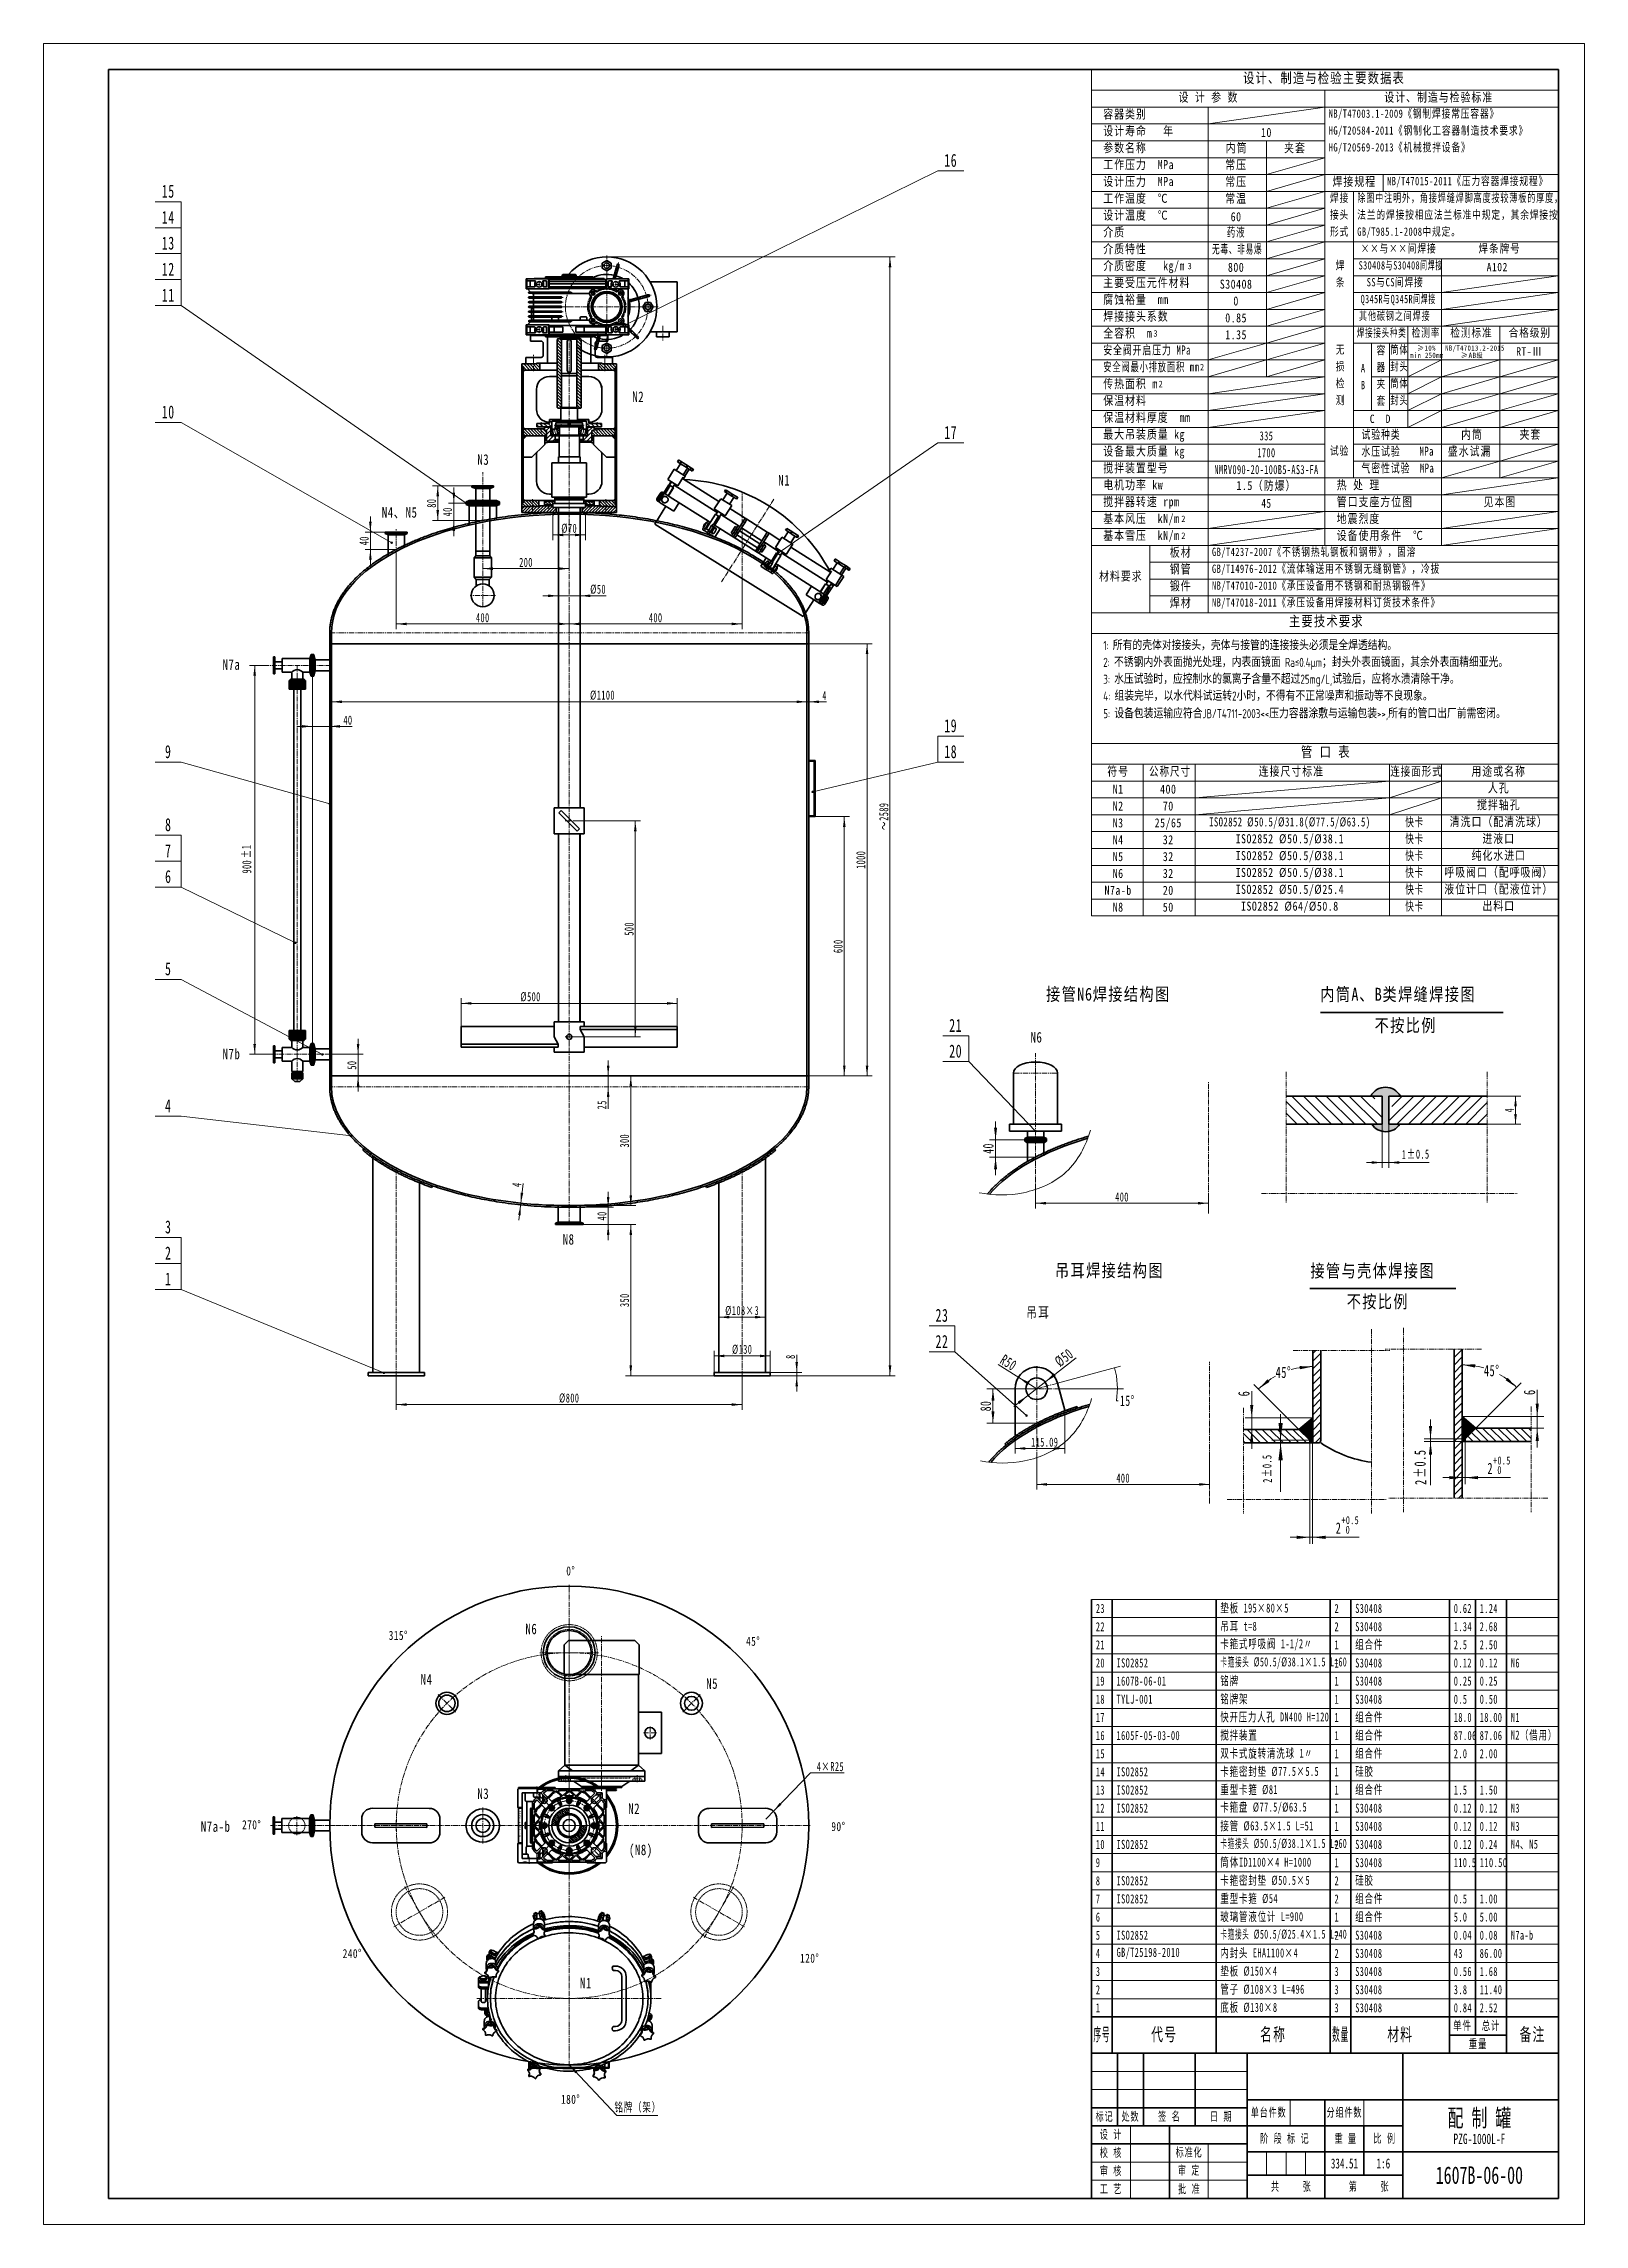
# Model space of a CAD drawing. Header units: millimetres. Extents: x -1782 to 1782, y -2523 to 2523.
import ezdxf
from ezdxf.enums import TextEntityAlignment as Align

# ---------------------------------------------------------------- set-up
doc = ezdxf.new("R2010")
doc.units = ezdxf.units.MM
for name, pattern in [('双点画线', [22, 12, -2, 2, -2, 2, -2]), ('点画线', [18, 12, -2, 2, -2]), ('虚线', [2, 1, -1])]:
    doc.linetypes.add(name, pattern=pattern)
doc.layers.get('0').update_dxf_attribs({"lineweight": 35})
for name, color, linetype, lineweight in [('EB0', 7, 'Continuous', 35), ('EB0_1', 7, 'Continuous', 35), ('中心线层', 1, '点画线', 18), ('剖面线层', 4, 'Continuous', 18), ('双点画线', 6, '双点画线', 18), ('尺寸线层', 3, 'Continuous', 18), ('粗实线层', 7, 'Continuous', 35), ('细实线层', 4, 'Continuous', 18), ('虚线层', 6, '虚线', 18)]:
    doc.layers.add(name, color=color, linetype=linetype, lineweight=lineweight)
doc.styles.add('标准', font='', dxfattribs={"width": 0.667})
doc.styles.get('标准').set_extended_font_data('宋体')
doc.dimstyles.new('标准', dxfattribs={"dimscale": 6, "dimtxt": 3.5, "dimasz": 4, "dimexe": 2, "dimexo": 0, "dimtad": 1, "dimdsep": 46, "dimtxsty": '标准', "dimblk": '_CAXARROW', "dimcen": 0, "dimdle": 6, "dimazin": 2, "dimtfac": 0.707107, "dimtdec": 3, "dimtmove": 2, "dimatfit": 3, "dimfxl": 1, "dimfrac": 2, "dimtolj": 1, "dimarcsym": 1})
doc.dimstyles.new('标准$2', dxfattribs={"dimscale": 6, "dimtxt": 3.5, "dimasz": 4, "dimexe": 2, "dimexo": 0, "dimtad": 1, "dimtih": 1, "dimtoh": 1, "dimdsep": 46, "dimtxsty": '标准', "dimblk": '_CAXARROW', "dimcen": 0, "dimdle": 6, "dimazin": 2, "dimtfac": 0.707107, "dimtdec": 3, "dimtmove": 2, "dimatfit": 3, "dimfxl": 1, "dimfrac": 2, "dimtolj": 1, "dimarcsym": 1})
doc.dimstyles.new('水平', dxfattribs={"dimscale": 6, "dimtxt": 3.5, "dimasz": 4, "dimexe": 2, "dimexo": 0, "dimtad": 1, "dimtih": 1, "dimtoh": 1, "dimdsep": 46, "dimtxsty": '标准', "dimblk": '_CAXARROW', "dimcen": 0, "dimdle": 6, "dimazin": 2, "dimtfac": 0.707107, "dimtdec": 3, "dimtmove": 2, "dimatfit": 3, "dimfxl": 1, "dimfrac": 2, "dimtolj": 1, "dimarcsym": 1})
pattern_1 = [(45, (0, 0), (-2.12132, 2.12132), [])]
pattern_2 = [(45, (0, 0), (-3.53553, 3.53553), [])]
pattern_3 = [(135, (0, 0), (-3.535534, -3.535534), [])]
pattern_4 = [(-45, (0, 0), (2.12132, 2.12132), [])]
pattern_5 = [(45, (0, 0), (-1.41421, 1.41421), [])]
pattern_6 = [(45, (0, 0), (-8.838835, 8.838835), [])]
pattern_7 = [(135, (0, 0), (-8.838835, -8.838835), [])]

msp = doc.modelspace()

# ---------------------------------------------------------------- texts
at = {"layer": '尺寸线层', "line_spacing_factor": 1.15057, "style": '标准'}
for s, insert, char_height, width, attachment_point in [('\\T1.1;{\\W0.75;N2}', (-420.273, 1718.205), 24.5, 83.34522, 1), ('\\T1.1;{\\W0.75;N3}', (-778.754, 1572.889), 24.5, 83.34522, 1), ('\\T1.1;{\\W0.75;N1}', (-82.761, 1525.011), 24.5, 83.34522, 1), ('\\T1.1;{\\W0.75;N4、N5}', (-999.778, 1450.653), 24.5, 83.34522, 1), ('\\T1.1;{\\W0.75;N7a}', (-1368.127, 1098.506), 24.5, 83.34522, 1), ('\\T1.1;{\\W0.8;接管N6焊接结构图}', (680.782, 338.57), 30, 675, 2), ('\\T1.1;{\\W0.8;内筒A、B类焊缝焊接图}', (1171.105, 338.251), 30, 2118.79813, 1), ('\\T1.1;{\\W0.8;不按比例}', (1368.798, 266.456), 30, 285.79115, 2), ('\\T1.1;{\\W0.75;N6}', (500.823, 236.128), 24.5, 83.34522, 1), ('\\T1.1;{\\W0.75;N7b}', (-1368.127, 197.481), 24.5, 83.34522, 1), ('\\T1.1;{\\W0.75;N8}', (-581.384, -231.487), 24.5, 83.34522, 1), ('\\T1.1;{\\W0.8;吊耳焊接结构图}', (683.396, -300.772), 30, 675, 2), ('\\T1.1;{\\W0.8;接管与壳体焊接图}', (1148.305, -301.442), 30, 2118.79813, 1), ('\\T1.1;{\\W0.75;吊耳}', (490.837, -400.514), 24.5, 83.34522, 1), ('\\T1.1;{\\W0.8;不按比例}', (1304.259, -372.804), 30, 206.40472, 2), ('\\T1.1;{\\W0.75;0%%D}', (-573.078, -1000.468), 21, 55.18549, 1), ('\\T1.1;{\\W0.75;315%%D}', (-983.746, -1149.667), 21, 55.18549, 1), ('\\T1.1;{\\W0.75;N6}', (-667.585, -1132.935), 24.5, 83.34522, 1), ('\\T1.1;{\\W0.75;45%%D}', (-157.097, -1163.274), 21, 55.18549, 1), ('\\T1.1;{\\W0.75;N4}', (-909.998, -1249.857), 24.5, 83.34522, 1), ('\\T1.1;{\\W0.75;N5}', (-249.357, -1259.359), 24.5, 83.34522, 1), ('\\T1.1;{\\W0.75;N3}', (-778.754, -1514.025), 24.5, 83.34522, 1), ('\\T1.1;{\\W0.75;N2}', (-429.639, -1548.845), 24.5, 83.34522, 1), ('\\T1.1;{\\W0.75;N7a-b}', (-1418.476, -1590.121), 24.5, 83.34522, 1), ('\\T1.1;{\\W0.75;270%%D}', (-1322.965, -1587.791), 21, 55.18549, 1), ('\\T1.1;{\\W0.75;90%%D}', (40.21, -1591.907), 21, 55.18549, 1), ('\\T1.1;{\\W0.75;(N8)}', (-427.996, -1644.062), 24.5, 83.34522, 1), ('\\T1.1;{\\W0.75;240%%D}', (-1090.19, -1885.914), 21, 55.18549, 1), ('\\T1.1;{\\W0.75;120%%D}', (-32.153, -1896.603), 21, 55.18549, 1), ('\\T1.1;{\\W0.75;N1}', (-541.506, -1952.447), 24.5, 83.34522, 1), ('\\T1.1;{\\W0.75;180%%D}', (-585.174, -2223.022), 21, 55.18549, 1)]:
    msp.add_mtext(s, dxfattribs=dict(at, insert=insert, char_height=char_height, width=width, attachment_point=attachment_point))

# ---------------------------------------------------------------- blocks, each defined once
blk = doc.blocks.new('*X2')
at = {"layer": 'EB0_1', "linetype": 'Continuous', "lineweight": 35}
for p, q in [((-180, 56), (-180, 0)), ((-180, 56), (0, 56)), ((-170, 28), (-170, 56)), ((-160, 28), (-160, 56)), ((-140, 28), (-140, 56)), ((-120, 56), (-120, 0)), ((-60, 0), (-60, 56)), ((0, 56), (0, 0)), ((-120, 35), (-180, 35)), ((0, 38), (-120, 38)), ((-90, 38), (-90, 0)), ((-60, 28), (-180, 28)), ((-150, 0), (-150, 28)), ((-75, 28), (-75, 9)), ((-120, 21), (-180, 21)), ((0, 18), (-120, 18)), ((-60, 9), (-120, 9)), ((0, 0), (-180, 0))]:
    blk.add_line(p, q, dxfattribs=at)
at = {"layer": '细实线层', "linetype": 'Continuous', "lineweight": 18}
for p, q in [((-120, 49), (-180, 49)), ((-120, 42), (-180, 42)), ((-103.47, 38), (-103.47, 28)), ((-75, 38), (-75, 28)), ((-165, 0), (-165, 28)), ((-135, 0), (-135, 21)), ((-112.5, 18), (-112.5, 9)), ((-105, 18), (-105, 9)), ((-97.5, 18), (-97.5, 9)), ((-120, 14), (-180, 14)), ((-120, 7), (-180, 7))]:
    blk.add_line(p, q, dxfattribs=at)
at = {"layer": 'EB0_1', "color": 0, "linetype": 'ByBlock', "style": '标准'}
for tag, height, width, p in [('材料名称', 6.74, 0.667, (-90.3, 47)), ('单台件数', 3.85, 0.545942, (-96.74, 33)), ('分组件数', 3.85, 0.612741, (-67.5, 33)), ('图纸名称', 6.74, 0.667, (-30.48, 31.07)), ('设计人', 3.85, 0.667, (-157.5, 24.5)), ('设计日期', 3.85, 0.667, (-135, 24.5)), ('型号', 4, 0.667, (-30.48, 22.99)), ('校核人', 3.85, 0.667, (-157.5, 17.5)), ('标准化人', 3.85, 0.612741, (-127.5, 17.5)), ('审定人', 3.85, 0.667, (-157.5, 10.5)), ('重量', 3.85, 0.667, (-82.5, 13.5)), ('图纸比例', 3.85, 0.612741, (-67.5, 13.5)), ('图纸编号', 6.74, 0.667, (-30.48, 9)), ('工艺人', 3.85, 0.667, (-157.5, 3.5)), ('批准人', 3.85, 0.667, (-127.5, 3.5))]:
    blk.add_attdef(tag, text='', height=height, dxfattribs=dict(at, width=width)).set_placement(p, align=Align.MIDDLE_CENTER)
at = {"layer": '尺寸线层', "color": 7, "line_spacing_factor": 0.918085, "style": '标准'}
for s, insert, char_height, width, attachment_point in [('\\T1.1;标记', (-175, 29.57), 3.353, 9.6098, 8), ('\\T1.1;处数', (-165, 29.56), 3.353, 9.6285, 8), ('\\T1.1;签 名', (-150, 29.63), 3.353, 11.8548, 8), ('\\T1.1;日 期', (-130, 29.58), 3.353, 12.1547, 8), ('\\T1.1;单台件数', (-111.74, 33), 3.353, 33.0525, 5), ('\\T1.1;分组件数', (-82.5, 33), 3.353, 30, 5), ('\\T1.1;设 计', (-172.5, 22.62), 3.353, 12.2671, 8), ('\\T1.1;校 核', (-172.5, 15.6), 3.353, 12.1921, 8), ('\\T1.1;标准化', (-142.4, 15.77), 3.353, 14.6658, 8), ('\\T1.1;审 核', (-172.5, 8.57), 3.353, 12.1921, 8), ('\\T1.1;审 定', (-142.4, 8.78), 3.353, 12.1547, 8), ('\\T1.1;工 艺', (-172.5, 1.74), 3.353, 12.1734, 8), ('\\T1.1;批 准', (-142.3, 1.59), 3.353, 12.2484, 8), ('\\T1.1;共     张  ', (-103, 2.56), 3.3528, 23.0275, 8), ('\\T1.1;第     张  ', (-73, 2.56), 3.3528, 23.0275, 8)]:
    blk.add_mtext(s, dxfattribs=dict(at, insert=insert, char_height=char_height, width=width, attachment_point=attachment_point))
at = {"layer": '尺寸线层', "color": 7, "linetype": 'Continuous', "lineweight": 18, "attachment_point": 8, "line_spacing_factor": 0.918085, "style": '标准'}
for s, insert, char_height, width in [('\\T1.1;阶 段 标 记', (-105.5, 21.07), 3.3528, 27.6), ('\\T1.1;重 量', (-82, 21.18), 3.353, 12.2858), ('\\T1.1;比 例', (-67, 21.11), 3.353, 12.0797)]:
    blk.add_mtext(s, dxfattribs=dict(at, insert=insert, char_height=char_height, width=width))
blk = doc.blocks.new('*X3')
at = {"layer": '粗实线层'}
for p, q in [((-272, -410.5), (-272, 410.5)), ((-272, 410.5), (287, 410.5)), ((287, -410.5), (287, 410.5)), ((-272, -410.5), (287, -410.5))]:
    blk.add_line(p, q, dxfattribs=at)
at = {"layer": '细实线层'}
for p, q in [((-297, -420.5), (-297, 420.5)), ((-297, 420.5), (297, 420.5)), ((297, -420.5), (297, 420.5)), ((-297, -420.5), (297, -420.5))]:
    blk.add_line(p, q, dxfattribs=at)
blk = doc.blocks.new('*X4')
for p, q in [((-180, 0), (-180, -326.4)), ((-180, 0), (0, 0)), ((-180, -8), (0, -8)), ((-180, -209.5), (0, -209.5)), ((-180, -217.5), (0, -217.5)), ((-180, -259.9), (0, -259.9)), ((-180, -267.9), (0, -267.9))]:
    blk.add_line(p, q)
at = {"layer": '细实线层'}
for p, q in [((-90, -8), (-90, -183.5)), ((-180, -14.5), (0, -14.5)), ((-135, -14.5), (-135, -209.5)), ((-135, -21), (-90, -14.5)), ((-180, -21), (-90, -21)), ((-180, -27.5), (-90, -27.5)), ((-112.5, -27.5), (-112.5, -118.5)), ((-180, -34), (-90, -34)), ((-180, -40.5), (0, -40.5)), ((-180, -40.5), (-90, -40.5)), ((-112.5, -40.5), (-90, -34)), ((-112.5, -47), (-90, -40.5)), ((-67.5, -47), (-67.5, -40.5)), ((-180, -47), (0, -47)), ((-112.5, -53.5), (-90, -47)), ((-79, -47), (-79, -157.5)), ((-180, -53.5), (-90, -53.5)), ((-112.5, -60), (-90, -53.5)), ((-180, -60), (-90, -60)), ((-180, -66.5), (-90, -66.5)), ((-180, -66.5), (0, -66.5)), ((-112.5, -66.5), (-90, -60)), ((-112.5, -73), (-90, -66.5)), ((-180, -73), (-90, -73)), ((-112.5, -79.5), (-90, -73)), ((-79, -73), (0, -73)), ((-45, -73), (-45, -183.5)), ((-180, -79.5), (-90, -79.5)), ((-112.5, -86), (-90, -79.5)), ((-79, -79.5), (0, -79.5)), ((-45, -86), (0, -79.5)), ((-180, -86), (-90, -86)), ((-180, -92.5), (-90, -92.5)), ((-112.5, -92.5), (-90, -86)), ((-112.5, -99), (-90, -92.5)), ((-79, -86), (0, -86)), ((-79, -92.5), (0, -92.5)), ((-45, -92.5), (0, -86)), ((-45, -99), (0, -92.5)), ((-180, -99), (0, -99)), ((-180, -99), (-90, -99)), ((-112.5, -105.5), (-90, -99)), ((-58, -99), (-58, -138)), ((-22.5, -99), (-22.5, -157.5)), ((-180, -105.5), (-90, -105.5)), ((-135, -112), (-112.5, -105.5)), ((-112.5, -112), (-90, -105.5)), ((-79, -105.5), (0, -105.5)), ((-72, -105.5), (-72, -131.5)), ((-65, -105.5), (-65, -131.5)), ((-180, -112), (-90, -112)), ((-135, -118.5), (-112.5, -112)), ((-112.5, -118.5), (-90, -112)), ((-65, -112), (0, -112)), ((-58, -118.5), (-45, -112)), ((-45, -118.5), (-22.5, -112)), ((-22.5, -118.5), (0, -112)), ((-180, -118.5), (-90, -118.5)), ((-180, -125), (-90, -125)), ((-135, -125), (-90, -118.5)), ((-135, -131.5), (-90, -125)), ((-72, -118.5), (0, -118.5)), ((-65, -125), (0, -125)), ((-58, -125), (-45, -118.5)), ((-58, -131.5), (-45, -125)), ((-45, -125), (-22.5, -118.5)), ((-45, -131.5), (-22.5, -125)), ((-22.5, -125), (0, -118.5)), ((-22.5, -131.5), (0, -125)), ((-180, -131.5), (-90, -131.5)), ((-135, -138), (-90, -131.5)), ((-79, -131.5), (0, -131.5)), ((-58, -138), (-45, -131.5)), ((-45, -138), (-22.5, -131.5)), ((-22.5, -138), (0, -131.5)), ((-180, -138), (0, -138)), ((-180, -144.5), (-90, -144.5)), ((-180, -151), (-90, -151)), ((-79, -144.5), (0, -144.5)), ((-79, -144.5), (0, -144.5)), ((-79, -151), (0, -151)), ((-79, -151), (0, -151)), ((-45, -157.5), (-22.5, -151)), ((-22.5, -151), (0, -144.5)), ((-22.5, -157.5), (0, -151)), ((-180, -157.5), (0, -157.5)), ((-45, -164), (0, -157.5)), ((-180, -164), (0, -164)), ((-180, -170.5), (0, -170.5)), ((-135, -177), (-90, -170.5)), ((-45, -177), (0, -170.5)), ((-180, -177), (0, -177)), ((-180, -183.5), (0, -183.5)), ((-157.5, -209.5), (-157.5, -183.5)), ((-135, -183.5), (-90, -177)), ((-45, -183.5), (0, -177)), ((-157.5, -190), (0, -190)), ((-157.5, -196.5), (0, -196.5)), ((-180, -209.5), (0, -209.5)), ((-157.5, -203), (0, -203)), ((-160, -267.9), (-160, -326.4)), ((-140, -267.9), (-140, -326.4)), ((-65, -267.9), (-65, -326.4)), ((-45, -267.9), (-45, -326.4)), ((-180, -274.4), (0, -274.4)), ((-140, -280.9), (-65, -274.4)), ((-65, -280.9), (-45, -274.4)), ((-180, -280.9), (0, -280.9)), ((-140, -287.4), (-65, -280.9)), ((-65, -287.4), (-45, -280.9)), ((-180, -287.4), (0, -287.4)), ((-180, -293.9), (0, -293.9)), ((-180, -300.4), (0, -300.4)), ((-180, -306.9), (0, -306.9)), ((-180, -313.4), (0, -313.4)), ((-180, -319.9), (0, -319.9)), ((-180, -326.4), (0, -326.4))]:
    blk.add_line(p, q, dxfattribs=at)
at = {"layer": '尺寸线层', "line_spacing_factor": 1.15057, "style": '标准'}
for s, insert, char_height, width, attachment_point in [('\\T1.1;{\\W0.8;设 计 参 数}', (-146.41, -8.9), 3.5, 69.6316, 1), ('\\T1.1;{\\W0.8;设计、制造与检验主要数据表}', (-121.52, -1.23), 4, 69.6316, 1), ('\\T1.1;{\\W0.8;设计、制造与检验标准}', (-67.07, -8.9), 3.5, 69.6316, 1), ('\\T1.1;{\\W0.8;容器类别}', (-175.41, -15.4), 3.5, 69.6316, 1), ('\\T1.1;{\\W0.75;NB/T47003.1-2009《钢制焊接常压容器》}', (-88.5, -15.4), 3.2, 87.4606, 1), ('\\T1.1;{\\W0.8;设计寿命   年}', (-175.41, -21.9), 3.5, 69.6316, 1), ('\\T1.1;{\\W0.8;10}', (-112.5, -22.51), 3.5, 45, 2), ('\\T1.1;{\\W0.75;HG/T20584-2011《钢制化工容器制造技术要求》}', (-88.5, -21.9), 3.2, 87.4606, 1), ('\\T1.1;{\\W0.8;参数名称}', (-175.41, -28.4), 3.5, 69.6316, 1), ('\\T1.1;{\\W0.8;内筒}', (-123.99, -28.45), 3.5, 45, 2), ('\\T1.1;{\\W0.8;夹套}', (-101.49, -28.45), 3.5, 45, 2), ('\\T1.1;{\\W0.75;HG/T20569-2013《机械搅拌设备》}', (-88.5, -28.4), 3.2, 87.4606, 1), ('\\T1.1;{\\W0.8;设计压力  MPa}', (-175.41, -41.4), 3.5, 69.6316, 1), ('\\T1.1;{\\W0.8;工作压力  MPa}', (-175.41, -34.9), 3.5, 69.6316, 1), ('\\T1.1;{\\W0.8;常压}', (-124.2, -34.95), 3.5, 45, 2), ('\\T1.1;{\\W0.8;常压}', (-124.2, -41.45), 3.5, 45, 2), ('\\T1.1;{\\W0.8;焊接规程}', (-87.04, -41.4), 3.5, 69.6316, 1), ('\\T1.1;{\\W0.75;NB/T47015-2011《压力容器焊接规程》}', (-66, -41.4), 3.2, 87.4606, 1), ('\\T1.1;{\\W0.8;工作温度  ℃}', (-175.41, -47.9), 3.5, 69.6316, 1), ('\\T1.1;{\\W0.8;常温}', (-124.2, -47.95), 3.5, 45, 2), ('\\T1.1;{\\W0.75;焊接}', (-88, -47.9), 3.2, 87.4606, 1), ('\\T1.1;{\\W0.7;除图中注明外，角接焊缝焊脚高度按较薄板的厚度，}', (-77.5, -47.9), 3.2, 87.4606, 1), ('\\T1.1;{\\W0.8;设计温度  ℃}', (-175.41, -54.4), 3.5, 69.6316, 1), ('\\T1.1;{\\W0.8;60}', (-124.2, -55.01), 3.5, 45, 2), ('\\T1.1;{\\W0.75;接头}', (-88, -54.4), 3.2, 87.4606, 1), ('\\T1.1;{\\W0.75;法兰的焊接按相应法兰标准中规定，其余焊接按}', (-77.5, -54.4), 3.2, 87.4606, 1), ('\\T1.1;{\\W0.8;介质}', (-175.41, -60.9), 3.5, 69.6316, 1), ('\\T1.1;{\\W0.8;介质特性}', (-175.41, -67.4), 3.5, 69.6316, 1), ('\\T1.1;{\\W0.6;无毒、非易爆}', (-123.78, -67.45), 3.5, 45, 2), ('\\T1.1;药液', (-124.2, -60.95), 3.5, 45, 2), ('\\T1.1;{\\W0.75;形式}', (-88, -60.9), 3.2, 87.4606, 1), ('\\T1.1;{\\W0.75;GB/T985.1-2008中规定。}', (-77.5, -60.9), 3.2, 87.4606, 1), ('\\T1.1;{\\W0.75;××与××间焊接}', (-76.1, -67.4), 3.2, 87.4606, 1), ('\\T1.1;{\\W0.85;焊条牌号}', (-30.78, -67.4), 3.2, 87.4606, 1), ('\\T1.1;{\\W0.8;介质密度   kg/m}', (-175.41, -73.9), 3.5, 69.6316, 1), ('\\T1.1;{\\W0.8;3}', (-142, -74.51), 2.5, 45, 2), ('\\T1.1;{\\W0.8;800}', (-124.2, -74.51), 3.5, 45, 2), ('\\T1.1;{\\W0.75;焊}', (-85.78, -73.9), 3.2, 87.4606, 1), ('\\T1.1;{\\W0.6;S30408与S30408间焊接}', (-76.94, -73.9), 3.2, 87.4606, 1), ('\\T1.1;{\\W0.85;A102}', (-27.59, -74.56), 3.2, 87.4606, 1), ('\\T1.1;{\\W0.8;主要受压元件材料}', (-175.41, -80.4), 3.5, 69.6316, 1), ('\\T1.1;{\\W0.8;S30408}', (-124.2, -81.01), 3.5, 45, 2), ('\\T1.1;{\\W0.75;条}', (-85.78, -80.4), 3.2, 87.4606, 1), ('\\T1.1;{\\W0.75;SS与CS间焊接}', (-73.85, -80.4), 3.2, 87.4606, 1), ('\\T1.1;{\\W0.8;腐蚀裕量  mm}', (-175.41, -86.9), 3.5, 69.6316, 1), ('\\T1.1;{\\W0.8;0}', (-124.2, -87.51), 3.5, 45, 2), ('\\T1.1;{\\W0.6;Q345R与Q345R间焊接}', (-76.19, -86.9), 3.2, 87.4606, 1), ('\\T1.1;{\\W0.8;全容积  m}', (-175.41, -99.9), 3.5, 69.6316, 1), ('\\T1.1;{\\W0.8;焊接接头系数}', (-175.41, -93.4), 3.5, 69.6316, 1), ('\\T1.1;{\\W0.8;3}', (-155.2, -100.51), 2.5, 45, 2), ('\\T1.1;{\\W0.8;0.85}', (-124.2, -94.01), 3.5, 45, 2), ('\\T1.1;{\\W0.8;1.35}', (-124.2, -100.51), 3.5, 45, 2), ('\\T1.1;{\\W0.65;焊接接头种类}', (-77.7, -99.9), 3.2, 87.4606, 1), ('\\T1.1;{\\W0.7;其他碳钢之间焊接}', (-76.85, -93.4), 3.2, 87.4606, 1), ('\\T1.1;{\\W0.75;检测率}', (-56.56, -99.9), 3.2, 87.4606, 1), ('\\T1.1;{\\W0.85;检测标准}', (-41.63, -99.9), 3.2, 87.4606, 1), ('\\T1.1;{\\W0.85;合格级别}', (-19.13, -99.9), 3.2, 87.4606, 1), ('\\T1.1;{\\W0.7;安全阀开启压力 MPa}', (-175.41, -106.4), 3.5, 69.6316, 1), ('\\T1.1;{\\W0.75;无}', (-85.78, -106.4), 3.2, 87.4606, 1), ('\\T1.1;{\\W0.75;容}', (-70.07, -106.67), 3.2, 87.4606, 1), ('\\T1.1;{\\W0.7;筒体}', (-64.7, -106.4), 3.2, 87.4606, 1), ('\\T1.1;{\\W0.8;min 250mm}', (-57.15, -109.19), 2, 87.4606, 1), ('\\T1.1;{\\W0.8;≥10%}', (-54.41, -106.4), 2, 87.4606, 1), ('\\T1.1;{\\W0.8;NB/T47013.2-2015}', (-43.61, -106.4), 2, 87.4606, 1), ('\\T1.1;{\\W0.85;≥AB级}', (-37.62, -109.19), 2, 87.4606, 1), ('\\T1.1;{\\W0.85;RT-Ⅲ}', (-16.2, -107.09), 3.2, 87.4606, 1), ('\\T1.1;{\\W0.65;安全阀最小排放面积\\W0.7; mm}', (-175.41, -112.9), 3.5, 69.6316, 1), ('\\T1.1;{\\W0.8;2}', (-137.22, -113.51), 2.5, 45, 2), ('\\T1.1;{\\W0.75;损}', (-85.78, -112.9), 3.2, 87.4606, 1), ('\\T1.1;{\\W0.75;A}', (-76.1, -113.59), 3.2, 87.4606, 1), ('\\T1.1;{\\W0.75;器}', (-70.07, -113.17), 3.2, 87.4606, 1), ('\\T1.1;{\\W0.7;封头}', (-64.7, -112.9), 3.2, 87.4606, 1), ('\\T1.1;{\\W0.8;传热面积 m}', (-175.41, -119.4), 3.5, 69.6316, 1), ('\\T1.1;{\\W0.8;保温材料}', (-175.41, -125.9), 3.5, 69.6316, 1), ('\\T1.1;{\\W0.8;2}', (-153.19, -120.01), 2.5, 45, 2), ('\\T1.1;{\\W0.75;检}', (-85.78, -119.4), 3.2, 87.4606, 1), ('\\T1.1;{\\W0.75;测}', (-85.78, -125.9), 3.2, 87.4606, 1), ('\\T1.1;{\\W0.75;B}', (-76.1, -120.09), 3.2, 87.4606, 1), ('\\T1.1;{\\W0.75;套}', (-70.07, -126.17), 3.2, 87.4606, 1), ('\\T1.1;{\\W0.75;夹}', (-70.07, -119.67), 3.2, 87.4606, 1), ('\\T1.1;{\\W0.7;筒体}', (-64.7, -119.4), 3.2, 87.4606, 1), ('\\T1.1;{\\W0.7;封头}', (-64.7, -125.9), 3.2, 87.4606, 1), ('\\T1.1;{\\W0.8;保温材料厚度  mm}', (-175.41, -132.4), 3.5, 69.6316, 1), ('\\T1.1;{\\W0.85;C  D}', (-72.67, -133.09), 3.2, 87.4606, 1), ('\\T1.1;{\\W0.8;最大吊装质量 kg}', (-175.41, -138.9), 3.5, 69.6316, 1), ('\\T1.1;335', (-112.5, -139.51), 3.5, 45, 2), ('\\T1.1;{\\W0.7;试验种类   }', (-75.87, -138.94), 3.5, 69.6316, 1), ('\\T1.1;{\\W0.8;内筒\\W0.7;  }', (-37.44, -138.94), 3.5, 69.6316, 1), ('\\T1.1;{\\W0.8;夹套\\W0.7;  }', (-14.94, -138.94), 3.5, 69.6316, 1), ('\\T1.1;{\\W0.8;搅拌装置型号}', (-175.41, -151.9), 3.5, 69.6316, 1), ('\\T1.1;{\\W0.8;设备最大质量 kg}', (-175.41, -145.4), 3.5, 69.6316, 1), ('\\T1.1;1700', (-112.5, -146.01), 3.5, 45, 2), ('\\T1.1;{\\W0.75;试验}', (-88, -145.41), 3.2, 87.4606, 1), ('\\T1.1;{\\W0.7;水压试验    MPa}', (-75.87, -145.44), 3.5, 69.6316, 1), ('\\T1.1;{\\W0.8;盛水试漏\\W0.7;  }', (-42.57, -145.44), 3.5, 69.6316, 1), ('\\T1.1;{\\W0.8;电机功率 kw}', (-175.41, -158.4), 3.5, 69.6316, 1), ('\\T1.1;NMRV090-20-100B5-AS3-FA', (-112.5, -152.51), 3.5, 45, 2), ('\\T1.1;{\\W0.8;1.5（防爆）}', (-112.5, -158.67), 3.5, 45, 2), ('\\T1.1;{\\W0.8;热 处 理}', (-85.41, -158.4), 3.5, 69.6316, 1), ('\\T1.1;{\\W0.7;气密性试验  MPa}', (-75.87, -151.94), 3.5, 69.6316, 1), ('\\T1.1;{\\W0.8;搅拌器转速 rpm}', (-175.41, -164.9), 3.5, 69.6316, 1), ('\\T1.1;{\\W0.75;45}', (-112.5, -165.51), 3.5, 45, 2), ('\\T1.1;{\\W0.8;管口支座方位图}', (-85.41, -164.9), 3.5, 69.6316, 1), ('\\T1.1;{\\W0.8;见本图}', (-22.5, -164.95), 3.5, 45, 2), ('\\T1.1;{\\W0.8;基本风压  kN/m}', (-175.41, -171.4), 3.5, 69.6316, 1), ('\\T1.1;{\\W0.8;2}', (-144.44, -172.01), 2.5, 45, 2), ('\\T1.1;{\\W0.8;地震烈度}', (-85.41, -171.4), 3.5, 69.6316, 1), ('\\T1.1;{\\W0.8;基本雪压  kN/m}', (-175.41, -177.9), 3.5, 69.6316, 1), ('\\T1.1;{\\W0.8;板材}', (-149.75, -184.36), 3.5, 69.6316, 1), ('\\T1.1;{\\W0.8;2}', (-144.44, -178.51), 2.5, 45, 2), ('\\T1.1;{\\W0.75;GB/T4237-2007《不锈钢热轧钢板和钢带》，固溶}', (-133.5, -184.4), 3.2, 132.8054, 1), ('\\T1.1;{\\W0.8;设备使用条件  ℃}', (-85.41, -177.9), 3.5, 69.6316, 1), ('\\T1.1;{\\W0.8;材料要求}', (-177.04, -193.58), 3.5, 69.6316, 1), ('\\T1.1;{\\W0.8;钢管}', (-149.75, -190.86), 3.5, 69.6316, 1), ('\\T1.1;{\\W0.75;GB/T14976-2012《流体输送用不锈钢无缝钢管》，冷拔}', (-133.5, -190.9), 3.2, 119.8899, 1), ('\\T1.1;{\\W0.8;锻件}', (-149.75, -197.36), 3.5, 69.6316, 1), ('\\T1.1;{\\W0.75;NB/T47010-2010《承压设备用不锈钢和耐热钢锻件》}', (-133.5, -197.4), 3.2, 119.8899, 1), ('\\T1.1;{\\W0.8;焊材}', (-149.75, -203.86), 3.5, 69.6316, 1), ('\\T1.1;{\\W0.75;NB/T47018-2011《承压设备用焊接材料订货技术条件》}', (-133.5, -203.9), 3.2, 119.8899, 1), ('\\T1.1;{\\W0.8;主要技术要求}', (-103.82, -210.73), 4, 69.6316, 1), ('{\\Fisocp,hzfs;\\W0.8;\\T1;1: 所有的壳体对接接头，壳体与接管的连接接头必须是全焊透结构。}', (-175.41, -220.37), 3.5, 175.134, 1), ('{\\Fisocp,hzfs;\\W0.8;\\T1;2: 不锈钢内外表面抛光处理，内表面镜面 Ra≤0.4μm；封头外表面镜面，其余外表面精细亚光。}', (-175.41, -226.87), 3.5, 202.265, 1), ('{\\Fisocp,hzfs;\\W0.8;\\T1;3: 水压试验时，应控制水的氯离子含量不超过25mg/L,试验后，应将水渍清除干净。}', (-175.41, -233.37), 3.5, 175.134, 1), ('{\\Fisocp,hzfs;\\W0.8;\\T1;4: 组装完毕，以水代料试运转2小时，不得有不正常噪声和振动等不良现象。}', (-175.41, -239.87), 3.5, 175.134, 1), ('{\\Fisocp,hzfs;\\W0.8;\\T1;5: 设备包装运输应符合JB/T4711-2003<<压力容器涂敷与运输包装>>,所有的管口出厂前需密闭。}', (-175.41, -246.65), 3.5, 175.134, 1), ('\\T1.1;{\\W0.8;管 口 表}', (-99.2, -261.13), 4, 69.6316, 1), ('\\T1.1;{\\W0.8;符号}', (-169.68, -268.85), 3.5, 45, 2), ('\\T1.1;{\\W0.75;公称尺寸}', (-149.68, -268.85), 3.5, 45, 2), ('\\T1.1;{\\W0.8;连接尺寸标准}', (-102.9, -268.85), 3.5, 45, 2), ('\\T1.1;{\\W0.75;连接面形式}', (-54.68, -268.85), 3.5, 45, 2), ('\\T1.1;{\\W0.8;用途或名称}', (-22.97, -268.85), 3.5, 45, 2), ('\\T1.1;{\\W0.8;N1}', (-169.68, -275.76), 3.5, 45, 2), ('\\T1.1;{\\W0.8;400}', (-150.36, -275.76), 3.5, 45, 2), ('\\T1.1;{\\W0.8;人孔}', (-22.93, -275.27), 3.5, 45, 2), ('\\T1.1;{\\W0.8;N2}', (-169.68, -282.26), 3.5, 45, 2), ('\\T1.1;{\\W0.8;70}', (-150.36, -282.26), 3.5, 45, 2), ('\\T1.1;{\\W0.8;搅拌轴孔}', (-22.93, -281.77), 3.5, 45, 2), ('\\T1.1;{\\W0.8;N3}', (-169.68, -288.76), 3.5, 45, 2), ('\\T1.1;{\\W0.8;25/65}', (-150.36, -288.76), 3.5, 45, 2), ('\\T1.1;{\\W0.7;ISO2852 %%C50.5/%%C31.8(%%C77.5/%%C63.5)}', (-103.48, -288.39), 3.5, 60.3987, 2), ('\\T1.1;快卡', (-55.36, -288.35), 3.5, 45, 2), ('\\T1.1;快卡', (-55.36, -294.85), 3.5, 45, 2), ('\\T1.1;{\\W0.8;清洗口（配清洗球）}', (-22.93, -288.27), 3.5, 45, 2), ('\\T1.1;{\\W0.8;进液口}', (-22.93, -294.77), 3.5, 45, 2), ('\\T1.1;{\\W0.8;N4}', (-169.68, -295.26), 3.5, 45, 2), ('\\T1.1;{\\W0.8;N5}', (-169.68, -301.76), 3.5, 45, 2), ('\\T1.1;{\\W0.8;32}', (-150.36, -295.26), 3.5, 45, 2), ('\\T1.1;{\\W0.8;32}', (-150.36, -301.76), 3.5, 45, 2), ('\\T1.1;{\\W0.8;ISO2852 %%C50.5/%%C38.1}', (-103.48, -294.89), 3.5, 45, 2), ('\\T1.1;{\\W0.8;ISO2852 %%C50.5/%%C38.1}', (-103.48, -301.39), 3.5, 45, 2), ('\\T1.1;快卡', (-55.36, -301.35), 3.5, 45, 2), ('\\T1.1;{\\W0.8;纯化水进口}', (-22.93, -301.27), 3.5, 45, 2), ('\\T1.1;{\\W0.8;N6}', (-169.68, -308.26), 3.5, 45, 2), ('\\T1.1;{\\W0.8;32}', (-150.36, -308.26), 3.5, 45, 2), ('\\T1.1;{\\W0.8;ISO2852 %%C50.5/%%C38.1}', (-103.48, -307.89), 3.5, 45, 2), ('\\T1.1;快卡', (-55.36, -307.85), 3.5, 45, 2), ('\\T1.1;{\\W0.8;呼吸阀口（配呼吸阀）}', (-22.93, -307.77), 3.5, 45, 2), ('\\T1.1;{\\W0.8;N7a-b}', (-169.68, -314.76), 3.5, 45, 2), ('\\T1.1;{\\W0.8;20}', (-150.36, -314.76), 3.5, 45, 2), ('\\T1.1;{\\W0.8;ISO2852 %%C50.5/%%C25.4}', (-103.48, -314.39), 3.5, 45, 2), ('\\T1.1;快卡', (-55.36, -314.35), 3.5, 45, 2), ('\\T1.1;{\\W0.8;液位计口（配液位计）}', (-22.93, -314.27), 3.5, 45, 2), ('\\T1.1;{\\W0.8;N8}', (-169.68, -321.26), 3.5, 45, 2), ('\\T1.1;{\\W0.8;50}', (-150.36, -321.26), 3.5, 45, 2), ('\\T1.1;{\\W0.8;ISO2852 %%C64/%%C50.8}', (-103.48, -320.89), 3.5, 45, 2), ('\\T1.1;快卡', (-55.36, -320.85), 3.5, 45, 2), ('\\T1.1;{\\W0.8;出料口}', (-22.93, -320.77), 3.5, 45, 2)]:
    blk.add_mtext(s, dxfattribs=dict(at, insert=insert, char_height=char_height, width=width, attachment_point=attachment_point))
blk = doc.blocks.new('*X5')
at = {"layer": '尺寸线层', "linetype": 'Continuous'}
for points in [[(122.7, 1134.4), (125.7, 1110.4), (119.7, 1110.4)], [(122.7, 134.4), (125.7, 158.4), (119.7, 158.4)]]:
    blk.add_hatch(color=0, dxfattribs=at).paths.add_polyline_path(points, flags=0)
at = {"layer": '尺寸线层', "color": 0, "linetype": 'Continuous'}
for p, q in [((-12.2, 1134.4), (134.7, 1134.4)), ((122.7, 1134.4), (122.7, 134.4)), ((-12.2, 134.4), (134.7, 134.4))]:
    blk.add_line(p, q, dxfattribs=at)
at = {"layer": '尺寸线层', "color": 0, "insert": (108.4, 634.4), "char_height": 21, "width": 79.566, "attachment_point": 5, "rotation": 90, "line_spacing_factor": 1.15057, "style": '标准'}
blk.add_mtext('\\T1.1;1000', dxfattribs=at)
blk = doc.blocks.new('_CAXARROW')
blk.add_hatch(color=0).paths.add_polyline_path([(0, 0), (-1, 0.125), (-1, -0.125)], flags=0)
blk = doc.blocks.new('*X6')
at = {"layer": '尺寸线层', "linetype": 'Continuous'}
for points in [[(-566.2, 1180.2), (-542.2, 1183.2), (-542.2, 1177.2)], [(-166.2, 1180.2), (-190.2, 1183.2), (-190.2, 1177.2)]]:
    blk.add_hatch(color=0, dxfattribs=at).paths.add_polyline_path(points, flags=0)
at = {"layer": '尺寸线层', "color": 0, "linetype": 'Continuous'}
for p, q in [((-166.2, 1285), (-166.2, 1168.2)), ((-566.2, 1157.9), (-566.2, 1192.2)), ((-566.2, 1180.2), (-166.2, 1180.2))]:
    blk.add_line(p, q, dxfattribs=at)
at = {"layer": '尺寸线层', "color": 0, "insert": (-366.2, 1194.6), "char_height": 21, "width": 60.66, "attachment_point": 5, "line_spacing_factor": 1.15057, "style": '标准'}
blk.add_mtext('\\T1.1;400', dxfattribs=at)
blk = doc.blocks.new('*X7')
at = {"layer": '尺寸线层', "linetype": 'Continuous'}
for points in [[(-413.3, 724.7), (-410.3, 700.7), (-416.3, 700.7)], [(-413.3, 224.7), (-410.3, 248.7), (-416.3, 248.7)]]:
    blk.add_hatch(color=0, dxfattribs=at).paths.add_polyline_path(points, flags=0)
at = {"layer": '尺寸线层', "color": 0, "linetype": 'Continuous'}
for p, q in [((-557.3, 724.7), (-401.3, 724.7)), ((-413.3, 724.7), (-413.3, 224.7)), ((-560.3, 224.7), (-401.3, 224.7))]:
    blk.add_line(p, q, dxfattribs=at)
at = {"layer": '尺寸线层', "color": 0, "insert": (-427.6, 474.7), "char_height": 21, "width": 59.721, "attachment_point": 5, "rotation": 90, "line_spacing_factor": 1.15057, "style": '标准'}
blk.add_mtext('\\T1.1;500', dxfattribs=at)
blk = doc.blocks.new('*X8')
at = {"layer": '尺寸线层', "linetype": 'Continuous'}
for points in [[(-816.3, 302.3), (-792.3, 305.3), (-792.3, 299.3)], [(-316.3, 302.3), (-340.3, 305.3), (-340.3, 299.3)]]:
    blk.add_hatch(color=0, dxfattribs=at).paths.add_polyline_path(points, flags=0)
at = {"layer": '尺寸线层', "color": 0, "linetype": 'Continuous'}
for p, q in [((-816.3, 223.8), (-816.3, 314.3)), ((-316.3, 223.8), (-316.3, 314.3)), ((-816.3, 302.3), (-316.3, 302.3))]:
    blk.add_line(p, q, dxfattribs=at)
at = {"layer": '尺寸线层', "color": 0, "insert": (-655.7, 317.3), "char_height": 21, "width": 82.853, "attachment_point": 5, "line_spacing_factor": 1.15057, "style": '标准'}
blk.add_mtext('\\T1.1;%%C500', dxfattribs=at)
blk = doc.blocks.new('*X9')
at = {"layer": '尺寸线层', "linetype": 'Continuous'}
for points in [[(175.8, 2029.7), (172.8, 2005.7), (178.8, 2005.7)], [(175.8, -559.6), (172.8, -535.6), (178.8, -535.6)]]:
    blk.add_hatch(color=0, dxfattribs=at).paths.add_polyline_path(points, flags=0)
at = {"layer": '尺寸线层', "color": 0, "linetype": 'Continuous'}
for p, q in [((-479.4, 2029.7), (187.8, 2029.7)), ((175.8, -559.6), (175.8, 2029.7)), ((-101.2, -559.6), (187.8, -559.6))]:
    blk.add_line(p, q, dxfattribs=at)
at = {"layer": '尺寸线层', "color": 0, "insert": (161.5, 735), "char_height": 21, "width": 123.199, "attachment_point": 5, "rotation": 90, "line_spacing_factor": 1.15057, "style": '标准'}
blk.add_mtext('\\T1.1;～2589', dxfattribs=at)
blk = doc.blocks.new('*X10')
at = {"layer": '尺寸线层', "linetype": 'Continuous'}
for points in [[(-766.2, 1308.2), (-742.2, 1311.2), (-742.2, 1305.2)], [(-566.2, 1308.2), (-590.2, 1311.2), (-590.2, 1305.2)]]:
    blk.add_hatch(color=0, dxfattribs=at).paths.add_polyline_path(points, flags=0)
at = {"layer": '尺寸线层', "color": 0, "linetype": 'Continuous'}
for p, q in [((-766.2, 1306.2), (-766.2, 1320.2)), ((-566.2, 1305.2), (-566.2, 1320.2)), ((-766.2, 1308.2), (-566.2, 1308.2))]:
    blk.add_line(p, q, dxfattribs=at)
at = {"layer": '尺寸线层', "color": 0, "insert": (-666.2, 1322.6), "char_height": 21, "width": 60.034, "attachment_point": 5, "line_spacing_factor": 1.15057, "style": '标准'}
blk.add_mtext('\\T1.1;200', dxfattribs=at)
blk = doc.blocks.new('*X11')
at = {"layer": '尺寸线层', "linetype": 'Continuous'}
for points in [[(-966.2, 1180.2), (-942.2, 1177.2), (-942.2, 1183.2)], [(-566.2, 1180.2), (-590.2, 1177.2), (-590.2, 1183.2)]]:
    blk.add_hatch(color=0, dxfattribs=at).paths.add_polyline_path(points, flags=0)
at = {"layer": '尺寸线层', "color": 0, "linetype": 'Continuous'}
for p, q in [((-966.2, 1342.1), (-966.2, 1168.2)), ((-566.2, 1180.2), (-966.2, 1180.2)), ((-566.2, 1195.3), (-566.2, 1168.2))]:
    blk.add_line(p, q, dxfattribs=at)
at = {"layer": '尺寸线层', "color": 0, "insert": (-766.2, 1194.6), "char_height": 21, "width": 60.66, "attachment_point": 5, "line_spacing_factor": 1.15057, "style": '标准'}
blk.add_mtext('\\T1.1;400', dxfattribs=at)
blk = doc.blocks.new('*X12')
at = {"layer": '尺寸线层', "linetype": 'Continuous'}
for points in [[(-1116.2, 1000.1), (-1092.2, 1003.1), (-1092.2, 997.1)], [(-16.2, 1000.1), (-40.2, 1003.1), (-40.2, 997.1)]]:
    blk.add_hatch(color=0, dxfattribs=at).paths.add_polyline_path(points, flags=0)
at = {"layer": '尺寸线层', "color": 0, "linetype": 'Continuous'}
for p, q in [((-1116.2, 999.8), (-1116.2, 1012.1)), ((-16.2, 1018.3), (-16.2, 988.1)), ((-1116.2, 1000.1), (-16.2, 1000.1))]:
    blk.add_line(p, q, dxfattribs=at)
at = {"layer": '尺寸线层', "color": 0, "insert": (-489.2, 1015.1), "char_height": 21, "width": 104.888, "attachment_point": 5, "line_spacing_factor": 1.15057, "style": '标准'}
blk.add_mtext('\\T1.1;%%C1100', dxfattribs=at)
blk = doc.blocks.new('*X13')
at = {"layer": '尺寸线层', "linetype": 'Continuous'}
for points in [[(-16.2, 1000.1), (-40.2, 1003.1), (-40.2, 997.1)], [(-12.2, 1000.1), (11.8, 1003.1), (11.8, 997.1)]]:
    blk.add_hatch(color=0, dxfattribs=at).paths.add_polyline_path(points, flags=0)
at = {"layer": '尺寸线层', "color": 0, "linetype": 'Continuous'}
for p, q in [((-16.2, 1017.9), (-16.2, 988.1)), ((-12.2, 1016.3), (-12.2, 988.1)), ((-52.2, 1000.1), (28.9, 1000.1))]:
    blk.add_line(p, q, dxfattribs=at)
at = {"layer": '尺寸线层', "color": 0, "insert": (24.5, 1014.4), "char_height": 21, "width": 42, "attachment_point": 5, "line_spacing_factor": 1.15057, "style": '标准'}
blk.add_mtext('\\T1.1;4', dxfattribs=at)
blk = doc.blocks.new('*X14')
at = {"layer": '尺寸线层', "linetype": 'Continuous'}
for points in [[(70.1, 734.4), (73.1, 710.4), (67.1, 710.4)], [(70.1, 134.4), (73.1, 158.4), (67.1, 158.4)]]:
    blk.add_hatch(color=0, dxfattribs=at).paths.add_polyline_path(points, flags=0)
at = {"layer": '尺寸线层', "color": 0, "linetype": 'Continuous'}
for p, q in [((2.8, 734.4), (82.1, 734.4)), ((70.1, 734.4), (70.1, 134.4)), ((-12.2, 134.4), (82.1, 134.4))]:
    blk.add_line(p, q, dxfattribs=at)
at = {"layer": '尺寸线层', "color": 0, "insert": (55.8, 434.4), "char_height": 21, "width": 60.191, "attachment_point": 5, "rotation": 90, "line_spacing_factor": 1.15057, "style": '标准'}
blk.add_mtext('\\T1.1;600', dxfattribs=at)
blk = doc.blocks.new('*X15')
at = {"layer": '尺寸线层', "linetype": 'Continuous'}
for points in [[(-476.1, -169.6), (-473.1, -145.6), (-479.1, -145.6)], [(-476.1, -209.6), (-473.1, -233.6), (-479.1, -233.6)]]:
    blk.add_hatch(color=0, dxfattribs=at).paths.add_polyline_path(points, flags=0)
at = {"layer": '尺寸线层', "color": 0, "linetype": 'Continuous'}
for p, q in [((-476.1, -133.6), (-476.1, -245.6)), ((-566.2, -169.6), (-464.1, -169.6)), ((-566.2, -209.6), (-464.1, -209.6))]:
    blk.add_line(p, q, dxfattribs=at)
at = {"layer": '尺寸线层', "color": 0, "insert": (-490.5, -189.6), "char_height": 21, "width": 42, "attachment_point": 5, "rotation": 90, "line_spacing_factor": 1.15057, "style": '标准'}
blk.add_mtext('\\T1.1;40', dxfattribs=at)
blk = doc.blocks.new('*X16')
at = {"layer": '尺寸线层', "linetype": 'Continuous'}
for points in [[(-423.8, -209.6), (-420.8, -233.6), (-426.8, -233.6)], [(-423.8, -559.6), (-420.8, -535.6), (-426.8, -535.6)]]:
    blk.add_hatch(color=0, dxfattribs=at).paths.add_polyline_path(points, flags=0)
at = {"layer": '尺寸线层', "color": 0, "linetype": 'Continuous'}
for p, q in [((-534.3, -209.6), (-411.8, -209.6)), ((-423.8, -209.6), (-423.8, -559.6)), ((-231.2, -559.6), (-435.8, -559.6))]:
    blk.add_line(p, q, dxfattribs=at)
at = {"layer": '尺寸线层', "color": 0, "insert": (-438.2, -384.6), "char_height": 21, "width": 59.721, "attachment_point": 5, "rotation": 90, "line_spacing_factor": 1.15057, "style": '标准'}
blk.add_mtext('\\T1.1;350', dxfattribs=at)
blk = doc.blocks.new('*X17')
at = {"layer": '尺寸线层', "linetype": 'Continuous'}
for points in [[(-423.8, 134.4), (-420.8, 110.4), (-426.8, 110.4)], [(-423.8, -165.6), (-420.8, -141.6), (-426.8, -141.6)]]:
    blk.add_hatch(color=0, dxfattribs=at).paths.add_polyline_path(points, flags=0)
at = {"layer": '尺寸线层', "color": 0, "linetype": 'Continuous'}
for p, q in [((-485, 134.4), (-411.8, 134.4)), ((-423.8, 134.4), (-423.8, -165.6)), ((-566.2, -165.6), (-411.8, -165.6))]:
    blk.add_line(p, q, dxfattribs=at)
at = {"layer": '尺寸线层', "color": 0, "insert": (-438.2, -15.6), "char_height": 21, "width": 59.721, "attachment_point": 5, "rotation": 90, "line_spacing_factor": 1.15057, "style": '标准'}
blk.add_mtext('\\T1.1;300', dxfattribs=at)
blk = doc.blocks.new('*X18')
at = {"layer": '尺寸线层', "linetype": 'Continuous'}
for points in [[(-476.1, 134.4), (-473.1, 158.4), (-479.1, 158.4)], [(-476.1, 109.4), (-473.1, 85.4), (-479.1, 85.4)]]:
    blk.add_hatch(color=0, dxfattribs=at).paths.add_polyline_path(points, flags=0)
at = {"layer": '尺寸线层', "color": 0, "linetype": 'Continuous'}
for p, q in [((-476.1, 170.4), (-476.1, 58)), ((-473.1, 134.4), (-488.1, 134.4))]:
    blk.add_line(p, q, dxfattribs=at)
at = {"layer": '尺寸线层', "color": 0, "insert": (-490.5, 67.6), "char_height": 21, "width": 42, "attachment_point": 5, "rotation": 90, "line_spacing_factor": 1.15057, "style": '标准'}
blk.add_mtext('\\T1.1;25', dxfattribs=at)
blk = doc.blocks.new('*X19')
at = {"layer": '尺寸线层', "linetype": 'Continuous'}
for points in [[(-678.2, -159.9), (-678.5, -135.7), (-672.5, -136.4)], [(-678.6, -163.9), (-684.3, -187.4), (-678.3, -188.1)]]:
    blk.add_hatch(color=0, dxfattribs=at).paths.add_polyline_path(points, flags=0)
at = {"layer": '尺寸线层', "color": 0, "linetype": 'Continuous'}
for p, q in [((-682.6, -199.7), (-673.1, -114.4)), ((-686.6, -163), (-666.7, -165.2)), ((-686.2, -159), (-666.2, -161.2))]:
    blk.add_line(p, q, dxfattribs=at)
at = {"layer": '尺寸线层', "color": 0, "insert": (-687.7, -117.2), "char_height": 21, "width": 42, "attachment_point": 5, "rotation": 83.6257, "line_spacing_factor": 1.15057, "style": '标准'}
blk.add_mtext('\\T1.1;4', dxfattribs=at)
blk = doc.blocks.new('*X20')
at = {"layer": '尺寸线层', "linetype": 'Continuous'}
for points in [[(-220.2, -423.9), (-196.2, -420.9), (-196.2, -426.9)], [(-112.2, -423.9), (-136.2, -420.9), (-136.2, -426.9)]]:
    blk.add_hatch(color=0, dxfattribs=at).paths.add_polyline_path(points, flags=0)
at = {"layer": '尺寸线层', "color": 0, "linetype": 'Continuous'}
for p, q in [((-220.2, -403.2), (-220.2, -435.9)), ((-112.2, -402.7), (-112.2, -435.9)), ((-220.2, -423.9), (-112.2, -423.9))]:
    blk.add_line(p, q, dxfattribs=at)
at = {"layer": '尺寸线层', "color": 0, "insert": (-166.2, -408.9), "char_height": 21, "width": 146.487, "attachment_point": 5, "line_spacing_factor": 1.15057, "style": '标准'}
blk.add_mtext('\\T1.1;%%C108×3', dxfattribs=at)
blk = doc.blocks.new('*X21')
at = {"layer": '尺寸线层', "linetype": 'Continuous'}
for points in [[(-231.2, -513.6), (-207.2, -510.6), (-207.2, -516.6)], [(-101.2, -513.6), (-125.2, -510.6), (-125.2, -516.6)]]:
    blk.add_hatch(color=0, dxfattribs=at).paths.add_polyline_path(points, flags=0)
at = {"layer": '尺寸线层', "color": 0, "linetype": 'Continuous'}
for p, q in [((-231.2, -551.6), (-231.2, -501.6)), ((-101.2, -551.6), (-101.2, -501.6)), ((-231.2, -513.6), (-101.2, -513.6))]:
    blk.add_line(p, q, dxfattribs=at)
at = {"layer": '尺寸线层', "color": 0, "insert": (-166.2, -498.6), "char_height": 21, "width": 82.853, "attachment_point": 5, "line_spacing_factor": 1.15057, "style": '标准'}
blk.add_mtext('\\T1.1;%%C130', dxfattribs=at)
blk = doc.blocks.new('*X22')
at = {"layer": '尺寸线层', "linetype": 'Continuous'}
for points in [[(-40, -551.6), (-43, -527.6), (-37, -527.6)], [(-40, -559.6), (-43, -583.6), (-37, -583.6)]]:
    blk.add_hatch(color=0, dxfattribs=at).paths.add_polyline_path(points, flags=0)
at = {"layer": '尺寸线层', "color": 0, "linetype": 'Continuous'}
for p, q in [((-101.2, -551.6), (-28, -551.6)), ((-40, -595.6), (-40, -511.1)), ((-101.2, -559.6), (-28, -559.6))]:
    blk.add_line(p, q, dxfattribs=at)
at = {"layer": '尺寸线层', "color": 0, "insert": (-54.4, -515.2), "char_height": 21, "width": 42, "attachment_point": 5, "rotation": 90, "line_spacing_factor": 1.15057, "style": '标准'}
blk.add_mtext('\\T1.1;8', dxfattribs=at)
blk = doc.blocks.new('*X23')
at = {"layer": '尺寸线层', "linetype": 'Continuous'}
for points in [[(-966.2, -626.1), (-942.2, -623.1), (-942.2, -629.1)], [(-166.2, -626.1), (-190.2, -623.1), (-190.2, -629.1)]]:
    blk.add_hatch(color=0, dxfattribs=at).paths.add_polyline_path(points, flags=0)
at = {"layer": '尺寸线层', "color": 0, "linetype": 'Continuous'}
for p, q in [((-966.2, -559.6), (-966.2, -638.1)), ((-166.2, -559.6), (-166.2, -638.1)), ((-966.2, -626.1), (-166.2, -626.1))]:
    blk.add_line(p, q, dxfattribs=at)
at = {"layer": '尺寸线层', "color": 0, "insert": (-566.2, -611.2), "char_height": 21, "width": 82.853, "attachment_point": 5, "line_spacing_factor": 1.15057, "style": '标准'}
blk.add_mtext('\\T1.1;%%C800', dxfattribs=at)
blk = doc.blocks.new('*X24')
at = {"layer": 'EB0'}
for p, q in [((9, 46.5), (21.5, 65)), ((21.5, -98.5), (21.5, 98.5)), ((32.5, 100), (23, 100)), ((32.5, 100), (32.5, -100)), ((0, 33), (1, 34)), ((0, 31), (0, 33)), ((0, -31), (0, 31)), ((2, 34), (1, 34)), ((2, -34), (2, 34)), ((4.5, 32.6), (2, 32.6)), ((7, 34), (4.5, 34)), ((4.5, -34), (4.5, 34)), ((9, 46.5), (7, 46.5)), ((7, -46.5), (7, 46.5)), ((9, 46.5), (9, -46.5)), ((0, -31), (0, -33)), ((0, -33), (1, -34)), ((2, -34), (1, -34)), ((4.5, -32.6), (2, -32.6)), ((7, -34), (4.5, -34)), ((9, -46.5), (7, -46.5)), ((9, -46.5), (21.5, -65)), ((32.5, -100), (23, -100))]:
    blk.add_line(p, q, dxfattribs=at)
for centre, start, end in [((23, 98.5), 90, 180), ((23, -98.5), 180, 270)]:
    blk.add_arc(centre, 1.5, start, end, dxfattribs=at)
at = {"layer": '中心线层'}
for p, q in [((35.6, 82.5), (18.8, 82.5)), ((35.6, -82.5), (18.8, -82.5))]:
    blk.add_line(p, q, dxfattribs=at)
at = {"layer": '中心线层', "linetype": '点画线', "lineweight": 18}
blk.add_line((-2, 0), (35.9, 0), dxfattribs=at)
at = {"layer": '虚线层'}
for p, q in [((21.5, 92.9), (27.5, 92.9)), ((21.5, 87.7), (27.5, 87.7)), ((21.5, 77.3), (27.5, 77.3)), ((21.5, 72.1), (27.5, 72.1)), ((27.5, 92.9), (27.5, 88)), ((27.5, 77), (27.5, 88)), ((27.5, 88), (32.5, 88)), ((27.5, 77), (27.5, 72.1)), ((32.5, 77), (27.5, 77)), ((28.5, 65), (28.5, 64.5)), ((28.5, 65), (32.5, 65)), ((28.5, 64.5), (28.5, -65)), ((21.5, -72.1), (27.5, -72.1)), ((21.5, -77.3), (27.5, -77.3)), ((21.5, -87.7), (27.5, -87.7)), ((21.5, -92.9), (27.5, -92.9)), ((27.5, -77), (27.5, -72.1)), ((27.5, -77), (27.5, -88)), ((32.5, -77), (27.5, -77)), ((27.5, -92.9), (27.5, -88)), ((27.5, -88), (32.5, -88)), ((28.5, -65), (32.5, -65))]:
    blk.add_line(p, q, dxfattribs=at)
blk = doc.blocks.new('*X25')
at = {"layer": 'EB0'}
for p, q in [((-84, 119), (-86, 117)), ((-86, 117), (-86, 39)), ((-85, 105.6), (-86, 106.6)), ((-85, 105.6), (-85, 98.8)), ((-41.5, 119), (-84, 119)), ((76, 109), (-76, 109)), ((-76, 109), (-76, 74.5)), ((-66, 108), (-66, 96.2)), ((-40, 117.5), (-41.5, 119)), ((-41.5, 119), (-41.5, 109)), ((-40, 117.5), (-40, 109)), ((40, 117.5), (-40, 117.5)), ((-7, 102.2), (7, 102.2)), ((-7, 102.2), (-7, 98.2)), ((7, 102.2), (7, 98.2)), ((40, 117.5), (41.5, 119)), ((40, 117.5), (40, 109)), ((41.5, 119), (41.5, 109)), ((41.5, 119), (84, 119)), ((76, 101.8), (59, 101.8)), ((76, 109), (76, 67.7)), ((84, 119), (86, 117)), ((85.5, 117.5), (88, 117.5)), ((86, 117), (86, 74.5)), ((88, 105.3), (86, 105.3)), ((88, 117.5), (88, 32.5)), ((-85, 98.8), (-86, 97.8)), ((-84.5, 73), (-86, 74.5)), ((-86, 74.5), (-76, 74.5)), ((-84.5, 53.9), (-86, 53.9)), ((-84.5, 73), (-76, 73)), ((-84.5, 73), (-84.5, -40)), ((-76, 95.2), (-67, 95.2)), ((-76, 74.5), (-76, 29.4)), ((-37, 70.8), (-76, 70.8)), ((-37, 68.2), (-76, 68.2)), ((-47, 61.2), (-76, 61.2)), ((-47, 58.7), (-76, 58.7)), ((-76, 54.7), (-67, 54.7)), ((-57, 51.7), (-76, 51.7)), ((-51, 99.6), (-66, 99.6)), ((-66, 53.7), (-66, 51.8)), ((-56, 50.7), (-56, 50.2)), ((-49.5, 68.2), (-49.5, 61.2)), ((56, 98.2), (-48.5, 98.2)), ((-48, 96.6), (-48, 70.8)), ((-48, 68.2), (-48, 61.2)), ((-46, 60.2), (-46, 59.7)), ((-40, 88.7), (-40, 88.2)), ((-40, 79.2), (-40, 78.7)), ((-39, 89.8), (39, 89.8)), ((-39, 87.2), (39, 87.2)), ((-39, 80.2), (39, 80.2)), ((-39, 77.8), (39, 77.8)), ((-36, 69.7), (-36, 69.2)), ((-4.3, 87.2), (-30.4, 80.2)), ((-30, 77.8), (-30, 75.4)), ((-18, 40.2), (-26.6, 60.9)), ((-15.7, 41.1), (-24.3, 61.9)), ((-5, 66.3), (-5, 62.4)), ((-1.3, 44), (-1.3, 50.6)), ((1.2, 44), (1.2, 50.6)), ((4.3, 87.2), (30.4, 80.2)), ((5, 66.3), (5, 62.4)), ((15.7, 41.1), (24.3, 61.9)), ((18, 40.2), (26.6, 60.9)), ((30, 77.8), (30, 75.4)), ((36, 69.7), (36, 69.2)), ((37, 70.8), (66, 70.8)), ((37, 68.2), (66.1, 68.2)), ((40, 88.7), (40, 88.2)), ((40, 79.2), (40, 78.7)), ((46, 60.2), (46, 59.7)), ((47, 61.2), (76, 61.2)), ((47, 58.7), (76, 58.7)), ((56, 98.8), (56, 70.8)), ((56, 68.2), (56, 61.2)), ((56, 58.8), (56, 51.7)), ((56, 50.7), (56, 50.2)), ((57, 51.7), (76, 51.7)), ((66, 81.3), (66, 68.7)), ((76, 82.3), (67, 82.3)), ((67, 67.7), (76, 67.7)), ((86, 74.5), (76, 74.5)), ((84.5, 73), (76, 73)), ((76, 67.7), (76, 29.4)), ((84.5, 73), (86, 74.5)), ((84.5, 73), (84.5, -40)), ((-86, 39), (-84.5, 39)), ((-57, 49.2), (-76, 49.2)), ((-66, 42.2), (-76, 42.2)), ((-66, 39.7), (-76, 39.7)), ((-71.6, 33.5), (-76, 35.3)), ((-76, 26.2), (-76, -26.2)), ((-74.3, 27), (-74.6, 27.1)), ((-66.3, 5), (-62.4, 5)), ((-66, 49.3), (-66, 42.3)), ((-65, 41.2), (-65, 40.7)), ((-44, 1.2), (-50.6, 1.2)), ((-50.4, 43.4), (-47.7, 40.6)), ((-43.4, 50.4), (-40.6, 47.7)), ((-32, 30.2), (-36.7, 34.9)), ((-30.2, 32), (-34.9, 36.7)), ((30.2, 32), (34.9, 36.7)), ((32, 30.2), (36.7, 34.9)), ((40.2, 18), (60.9, 26.6)), ((43.4, 50.4), (40.6, 47.7)), ((41.1, 15.7), (61.9, 24.3)), ((44, 1.2), (50.6, 1.2)), ((50.4, 43.4), (47.7, 40.6)), ((57, 49.2), (76, 49.2)), ((66.3, 5), (62.4, 5)), ((65, 41.2), (65, 40.7)), ((66, 42.2), (76, 42.2)), ((66, 39.7), (76, 39.7)), ((71.6, 33.5), (76, 35.3)), ((74.3, 27), (74.6, 27.1)), ((76, 26.2), (76, -26.2)), ((88, 44.7), (84.5, 44.7)), ((88, 32.5), (84.5, 32.5)), ((-84.5, -40), (-86, -41.5)), ((-86, -41.5), (-76, -41.5)), ((-86, -41.5), (-86, -84)), ((-84.5, -40), (-76, -40)), ((-76, -29.4), (-76, -76)), ((-71.6, -33.5), (-76, -35.3)), ((-74.3, -27), (-74.6, -27.1)), ((-71.4, -71.4), (-71.4, -33.6)), ((-66.3, -5), (-62.4, -5)), ((-41.1, -15.7), (-61.9, -24.3)), ((-40.2, -18), (-60.9, -26.6)), ((-44, -1.3), (-50.6, -1.3)), ((-50.4, -43.4), (-47.7, -40.6)), ((-43.4, -50.4), (-40.6, -47.7)), ((-32, -30.2), (-36.7, -34.9)), ((-30.2, -32), (-34.9, -36.7)), ((-18, -40.2), (-26.6, -60.9)), ((-15.7, -41.1), (-24.3, -61.9)), ((-1.3, -44), (-1.3, -50.6)), ((1.2, -44), (1.2, -50.6)), ((15.7, -41.1), (24.3, -61.9)), ((18, -40.2), (26.6, -60.9)), ((30.2, -32), (34.9, -36.7)), ((32, -30.2), (36.7, -34.9)), ((40.2, -18), (60.9, -26.6)), ((43.4, -50.4), (40.6, -47.7)), ((41.1, -15.7), (61.9, -24.3)), ((44, -1.3), (50.6, -1.3)), ((50.4, -43.4), (47.7, -40.6)), ((66.3, -5), (62.4, -5)), ((71.4, -71.4), (71.4, -33.6)), ((71.6, -33.5), (76, -35.3)), ((74.3, -27), (74.6, -27.1)), ((76, -29.4), (76, -76)), ((84.5, -40), (76, -40)), ((86, -41.5), (76, -41.5)), ((80, -30.2), (80, -40)), ((84.5, -40), (86, -41.5)), ((86, -41.5), (86, -84)), ((-84, -86), (-86, -84)), ((-41.5, -86), (-84, -86)), ((-76, -76), (-71.4, -71.4)), ((-27.3, -76), (-76, -76)), ((-71.4, -71.4), (-33.6, -71.4)), ((-52.8, -71.4), (-52.8, -76)), ((-40, -84.5), (-41.5, -86)), ((-30.2, -80), (-40, -80)), ((-40, -84.5), (-40, -80)), ((40, -84.5), (-40, -84.5)), ((-38.8, -71.4), (-38.8, -76)), ((-33.5, -71.6), (-35.3, -76)), ((-27, -74.3), (-27.4, -75.2)), ((-26.4, -76.6), (26.4, -76.6)), ((-5, -66.3), (-5, -62.4)), ((5, -66.3), (5, -62.4)), ((27, -74.3), (27.4, -75.2)), ((27.3, -76), (76, -76)), ((30.2, -80), (40, -80)), ((33.5, -71.6), (35.3, -76)), ((71.4, -71.4), (33.6, -71.4)), ((38.8, -71.4), (38.8, -76)), ((40, -80), (40, -76)), ((40, -84.5), (41.5, -86)), ((41.5, -86), (84, -86)), ((52.8, -71.4), (52.8, -76)), ((76, -76), (71.4, -71.4)), ((86, -84), (84, -86))]:
    blk.add_line(p, q, dxfattribs=at)
for centre, radius in [((0, 0), 67), ((0, 0), 66.5), ((-28.1, 67.9), 3.4), ((28.1, 67.9), 3.4), ((-67.9, 28.1), 3.4), ((0, 0), 44), ((0, 0), 40), ((0, 0), 36), ((67.9, 28.1), 3.4), ((-67.9, -28.1), 3.4), ((67.9, -28.1), 3.4), ((-28.1, -67.9), 3.4), ((28.1, -67.9), 3.4)]:
    blk.add_circle(centre, radius, dxfattribs=at)
for centre, radius, start, end in [((-67, 108), 1, 360, 90), ((59, 98.8), 3, 90, 180), ((-67, 96.2), 1, 270, 360), ((-67, 53.7), 1, 0, 90), ((0, 0), 71, 118.2902, 151.7098), ((-57, 50.7), 1, 0, 90), ((-51, 96.6), 3, 0, 90), ((-47, 60.2), 1, 0, 90), ((-47, 59.7), 1, 270, 360), ((-39, 88.7), 1, 90, 180), ((-39, 88.2), 1, 180, 270), ((-39, 79.2), 1, 90, 180), ((-39, 78.7), 1, 180, 270), ((-37, 69.7), 1, 0, 90), ((-37, 69.2), 1, 270, 0), ((-30.1, 72.6), 18.5, 248.3695, 288.6341), ((-28.1, 67.9), 6.5, 8.0829, 216.9171), ((-34.1, 63.4), 1, 298.2902, 36.9171), ((-29, 75.4), 1, 179.9994, 276.684), ((-30.1, 72.6), 18.5, 296.3659, 336.6305), ((-20.7, 69), 1, 188.0829, 286.7098), ((0, 0), 71, 73.2902, 106.7098), ((0, 57.5), 7, 135.5847, 44.4153), ((30.1, 72.6), 18.5, 203.3695, 243.6341), ((20.7, 69), 1, 253.2902, 351.9171), ((28.1, 67.9), 6.5, 323.0829, 171.9171), ((30.1, 72.6), 18.5, 251.3659, 291.6305), ((29, 75.4), 1, 263.316, 0.0006), ((34.1, 63.4), 1, 143.0829, 241.7098), ((0, 0), 71, 28.2902, 61.7098), ((37, 69.7), 1, 90, 180), ((37, 69.2), 1, 180, 270), ((39, 88.7), 1, 360, 90), ((39, 88.2), 1, 270, 360), ((39, 79.2), 1, 0, 90), ((39, 78.7), 1, 270, 360), ((47, 60.2), 1, 90, 180), ((47, 59.7), 1, 180, 270), ((57, 50.7), 1, 90, 180), ((59, 51.7), 3, 180, 191.6944), ((67, 81.3), 1, 90, 180), ((67, 68.7), 1, 180, 270), ((0, 0), 81.5, 158.8304, 201.1696), ((-75, 26.2), 1, 67.5, 180), ((-67.9, 28.1), 6.5, 190.079, 261.9171), ((-67.9, 28.1), 6.5, 53.0829, 124.921), ((0, 0), 71, 163.2902, 196.7098), ((-69, 20.7), 1, 343.2902, 81.9171), ((-66, 41.2), 1, 0, 90), ((-66, 40.7), 1, 270, 360), ((-63.4, 34.1), 1, 233.0829, 331.7098), ((-57.5, 0), 7, 225.5847, 134.4153), ((-57, 50.2), 1, 270, 360), ((-40.7, 40.7), 7, 180.5847, 89.4153), ((40.7, 40.7), 7, 90.5847, 359.4153), ((57.5, 0), 7, 45.5847, 314.4153), ((72.6, 30.1), 18.5, 158.3695, 198.6341), ((57, 50.2), 1, 180, 270), ((72.6, 30.1), 18.5, 206.3659, 246.6305), ((63.4, 34.1), 1, 208.2902, 306.9171), ((67.9, 28.1), 6.5, 55.079, 126.9171), ((66, 41.2), 1, 90, 180), ((66, 40.7), 1, 180, 270), ((69, 20.7), 1, 98.0829, 196.7098), ((0, 0), 71, 343.2902, 16.7098), ((67.9, 28.1), 6.5, 278.0829, 349.921), ((75, 26.2), 1, 0, 112.5), ((0, 0), 81.5, 338.8304, 21.1696), ((-75, -26.2), 1, 180, 292.5), ((-67.9, -28.1), 6.5, 98.0829, 169.921), ((-67.9, -28.1), 6.5, 235.079, 306.9171), ((-69, -20.7), 1, 278.0829, 16.7098), ((-72.6, -30.1), 18.5, 26.3659, 66.6305), ((-63.4, -34.1), 1, 28.2902, 126.9171), ((0, 0), 71, 208.2902, 241.7098), ((-72.6, -30.1), 18.5, 338.3695, 18.6341), ((-40.7, -40.7), 7, 270.5847, 179.4153), ((0, 0), 71, 298.2902, 331.7098), ((40.7, -40.7), 7, 0.5847, 269.4153), ((72.6, -30.1), 18.5, 161.3659, 201.6305), ((72.6, -30.1), 18.5, 113.3695, 153.6341), ((63.4, -34.1), 1, 53.0829, 151.7098), ((67.9, -28.1), 6.5, 233.0829, 304.921), ((69, -20.7), 1, 163.2902, 261.9171), ((67.9, -28.1), 6.5, 10.079, 81.9171), ((75, -26.2), 1, 247.5, 0), ((0, 0), 85.5, 339.3381, 351.2308), ((-30.1, -72.6), 18.5, 71.3659, 111.6305), ((-28.1, -67.9), 6.5, 143.0829, 214.921), ((-34.1, -63.4), 1, 323.0829, 61.7098), ((0, 0), 85.5, 249.3476, 261.2528), ((0, 0), 81.5, 248.8304, 291.1696), ((-26.4, -75.6), 1, 157.5, 270), ((-28.1, -67.9), 6.5, 280.079, 351.9171), ((-30.1, -72.6), 18.5, 23.3695, 63.6341), ((-20.7, -69), 1, 73.2902, 171.9171), ((0, 0), 71, 253.2902, 286.7098), ((0, -57.5), 7, 315.5847, 224.4153), ((30.1, -72.6), 18.5, 116.3659, 156.6305), ((0, 0), 85.5, 278.7472, 290.6524), ((20.7, -69), 1, 8.0829, 106.7098), ((28.1, -67.9), 6.5, 188.0829, 259.921), ((30.1, -72.6), 18.5, 68.3695, 108.6341), ((26.4, -75.6), 1, 270, 22.5), ((34.1, -63.4), 1, 118.2902, 216.9171), ((28.1, -67.9), 6.5, 325.079, 36.9171)]:
    blk.add_arc(centre, radius, start, end, dxfattribs=at)
at = {"layer": '中心线层', "linetype": '点画线', "lineweight": 18}
for p, q in [((0, -93.2), (0, 123.8)), ((-36, 69.5), (-79.3, 69.5)), ((-44.8, 60), (-79.3, 60)), ((-54.7, 50.5), (-79.3, 50.5)), ((-42, 88.5), (42, 88.5)), ((-42, 79), (42, 79)), ((36, 69.5), (66, 69.5)), ((44.8, 60), (79.3, 60)), ((54.7, 50.5), (79.3, 50.5)), ((-94, 0), (94, 0)), ((-63, 41), (-79.3, 41)), ((-29.8, 29.8), (-48.3, 48.3)), ((29.5, 29.5), (49.8, 49.8)), ((63, 41), (79.3, 41)), ((-30.3, -30.3), (-49.5, -49.5)), ((30, -30), (49.5, -49.5)), ((38.7, -16), (79.1, -32.7))]:
    blk.add_line(p, q, dxfattribs=at)
at = {"layer": '中心线层'}
for p, q in [((-72.4, 93), (-88.5, 93)), ((-86.3, 75), (90.3, 75)), ((-16, 38.6), (-30.1, 72.6)), ((16.2, 39.1), (30.8, 74.4)), ((-62.9, 26.1), (-74.7, 30.9)), ((-58.6, 24.3), (-72.6, 30.1)), ((38.8, 16.1), (74.7, 30.9)), ((-38, -15.8), (-74.6, -30.9)), ((-15.8, -38.2), (-30.8, -74.4)), ((16.1, -38.9), (31, -74.7)), ((-74.4, -60), (-88.5, -60)), ((-60, -74.4), (-60, -88.5)), ((60, -86.3), (60, -73.5)), ((88, -60), (73.3, -60))]:
    blk.add_line(p, q, dxfattribs=at)
for radius in [73.5, 57.5]:
    blk.add_circle((0, 0), radius, dxfattribs=at)
at = {"layer": '中心线层', "linetype": '双点画线', "lineweight": 25}
for start, end in [(21.1696, 158.8304), (201.1696, 248.8304), (291.1696, 338.8304)]:
    blk.add_arc((0, 0), 81.5, start, end, dxfattribs=at)
at = {"layer": '尺寸线层', "color": 3}
for centre, start, end in [((-28.1, 67.9), 204.0593, 112.5), ((28.1, 67.9), 159.0593, 67.5), ((-67.9, 28.1), 249.0593, 157.5), ((67.9, 28.1), 114.0593, 22.5), ((-67.9, -28.1), 294.0593, 202.5), ((67.9, -28.1), 69.0593, 337.5), ((-28.1, -67.9), 339.0593, 247.5), ((28.1, -67.9), 24.0593, 292.5)]:
    blk.add_arc(centre, 4, start, end, dxfattribs=at)
at = {"layer": '虚线层'}
blk.add_line((-86, 75), (0, 75), dxfattribs=at)
at = {"layer": '尺寸线层', "linetype": 'Continuous', "lineweight": 18, "insert": (-26.8, 115.7), "char_height": 3.465, "width": 80.01, "attachment_point": 1, "line_spacing_factor": 1.162136, "style": '标准'}
blk.add_mtext('\\T1.1;X G - T R A N S M I S S I O N', dxfattribs=at)
blk = doc.blocks.new('*X26')
at = {"layer": 'EB0'}
for p, q in [((-94.9, 101.1), (1.1, 101.1)), ((-94.9, 48.1), (-94.9, 101.1)), ((1.1, 48.1), (1.1, 101.1)), ((-147.9, 62.6), (-147.9, -137.4)), ((-147.9, 62.6), (-134.9, 62.6)), ((-134.9, 62.6), (-134.9, -137.4)), ((-121.9, 48.1), (-134.9, 62.6)), ((-121.9, 48.1), (-134.9, 30.3)), ((-121.9, 48.1), (-121.9, -122.9)), ((-121.9, 48.1), (88.1, 48.1)), ((88.1, 49.1), (88.1, -123.9)), ((88.1, 49.1), (156.6, 49.1)), ((156.6, 49.1), (166.6, 39.1)), ((166.6, 39.1), (166.6, -113.9)), ((-147.9, -137.4), (-134.9, -137.4)), ((-121.9, -122.9), (-134.9, -105.1)), ((-121.9, -122.9), (-134.9, -137.4)), ((-121.9, -122.9), (88.1, -122.9)), ((88.1, -123.9), (156.6, -123.9)), ((156.6, -123.9), (166.6, -113.9))]:
    blk.add_line(p, q, dxfattribs=at)
blk.add_circle((-46.9, 74.6), 12.5, dxfattribs=at)
at = {"layer": '中心线层', "linetype": '点画线', "lineweight": 18}
for p, q in [((-62.4, 74.6), (-31.4, 74.6)), ((-46.9, 59.1), (-46.9, 90.1))]:
    blk.add_line(p, q, dxfattribs=at)
at = {"layer": '中心线层'}
blk.add_line((-181, -37.4), (179, -37.4), dxfattribs=at)
blk = doc.blocks.new('*X29')
at = {"layer": 'EB0'}
for p, q in [((-85, -52), (-85, 52)), ((-81, 51.1), (-81, 37.9)), ((-74, 58.5), (-66.5, 50.9)), ((-73.6, 63.7), (-63.3, 53.4)), ((-53.4, 63.3), (-63.7, 73.6)), ((-58.5, 74), (-50.9, 66.5)), ((-52, 85), (52, 85)), ((-51.1, 81), (-37.9, 81)), ((-36.8, 78.4), (-48.8, 66.5)), ((-32.2, 78.8), (-46.7, 64.3)), ((-46.7, 62.2), (-41.3, 56.8)), ((-30.1, 78.8), (-19.7, 68.4)), ((-22.5, 47.8), (-26.8, 58.1)), ((-25.4, 78.4), (-16.6, 69.7)), ((-24.3, 81), (-6.8, 81)), ((-22.2, 60), (-17.9, 49.7)), ((-5.7, 78.4), (-14.5, 69.7)), ((-1.1, 78.8), (-8.8, 71.1)), ((1.1, 78.8), (8.8, 71.1)), ((5.7, 78.4), (14.5, 69.7)), ((24.3, 81), (6.8, 81)), ((25.4, 78.4), (16.6, 69.7)), ((17.9, 49.7), (22.2, 60)), ((30.1, 78.8), (19.7, 68.4)), ((26.8, 58.1), (22.5, 47.8)), ((32.2, 78.8), (46.7, 64.3)), ((36.8, 78.4), (48.8, 66.5)), ((51.1, 81), (37.9, 81)), ((46.7, 62.2), (41.3, 56.8)), ((58.5, 74), (50.9, 66.5)), ((63.7, 73.6), (53.4, 63.3)), ((63.3, 53.4), (73.6, 63.7)), ((74, 58.5), (66.5, 50.9)), ((81, 51.1), (81, 37.9)), ((85, 52), (85, -52)), ((-81, 24.3), (-81, 6.8)), ((-78.8, 32.2), (-64.3, 46.7)), ((-78.8, 30.1), (-68.4, 19.7)), ((-78.8, 1.1), (-71.1, 8.8)), ((-78.4, 36.8), (-66.5, 48.8)), ((-78.4, 25.4), (-69.7, 16.6)), ((-78.4, 5.7), (-69.7, 14.5)), ((-62.2, 46.7), (-56.8, 41.3)), ((-49.7, 17.9), (-60, 22.2)), ((-58.1, 26.8), (-47.8, 22.5)), ((47.8, 22.5), (58.1, 26.8)), ((60, 22.2), (49.7, 17.9)), ((62.2, 46.7), (56.8, 41.3)), ((78.8, 32.2), (64.3, 46.7)), ((78.4, 36.8), (66.5, 48.8)), ((78.8, 30.1), (68.4, 19.7)), ((78.4, 25.4), (69.7, 16.6)), ((78.4, 5.7), (69.7, 14.5)), ((78.8, 1.1), (71.1, 8.8)), ((81, 24.3), (81, 6.8)), ((-81, -24.3), (-81, -6.8)), ((-81, -51.1), (-81, -37.9)), ((-78.8, -1.1), (-71.1, -8.8)), ((-78.8, -30.1), (-68.4, -19.7)), ((-78.8, -32.2), (-64.3, -46.7)), ((-78.4, -5.7), (-69.7, -14.5)), ((-78.4, -25.4), (-69.7, -16.6)), ((-78.4, -36.8), (-66.5, -48.8)), ((-62.2, -46.7), (-56.8, -41.3)), ((-60, -22.2), (-49.7, -17.9)), ((-47.8, -22.5), (-58.1, -26.8)), ((-26.8, -58.1), (-22.5, -47.8)), ((-17.9, -49.7), (-22.2, -60)), ((22.2, -60), (17.9, -49.7)), ((22.5, -47.8), (26.8, -58.1)), ((58.1, -26.8), (47.8, -22.5)), ((49.7, -17.9), (60, -22.2)), ((62.2, -46.7), (56.8, -41.3)), ((78.8, -32.2), (64.3, -46.7)), ((78.4, -36.8), (66.5, -48.8)), ((78.8, -30.1), (68.4, -19.7)), ((78.4, -5.7), (69.7, -14.5)), ((78.4, -25.4), (69.7, -16.6)), ((78.8, -1.1), (71.1, -8.8)), ((81, -24.3), (81, -6.8)), ((81, -51.1), (81, -37.9)), ((-74, -58.5), (-66.5, -50.9)), ((-63.3, -53.4), (-73.6, -63.7)), ((-63.7, -73.6), (-53.4, -63.3)), ((-58.5, -74), (-50.9, -66.5)), ((52, -85), (-52, -85)), ((-51.1, -81), (-37.9, -81)), ((-36.8, -78.4), (-48.8, -66.5)), ((-46.7, -62.2), (-41.3, -56.8)), ((-32.2, -78.8), (-46.7, -64.3)), ((-30.1, -78.8), (-19.7, -68.4)), ((-25.4, -78.4), (-16.6, -69.7)), ((-24.3, -81), (-6.8, -81)), ((-5.7, -78.4), (-14.5, -69.7)), ((-1.1, -78.8), (-8.8, -71.1)), ((1.1, -78.8), (8.8, -71.1)), ((5.7, -78.4), (14.5, -69.7)), ((24.3, -81), (6.8, -81)), ((25.4, -78.4), (16.6, -69.7)), ((30.1, -78.8), (19.7, -68.4)), ((32.2, -78.8), (46.7, -64.3)), ((36.8, -78.4), (48.8, -66.5)), ((51.1, -81), (37.9, -81)), ((46.7, -62.2), (41.3, -56.8)), ((58.5, -74), (50.9, -66.5)), ((53.4, -63.3), (63.7, -73.6)), ((73.6, -63.7), (63.3, -53.4)), ((74, -58.5), (66.5, -50.9))]:
    blk.add_line(p, q, dxfattribs=at)
for centre, radius in [((0, 57.5), 4.5), ((-57.5, 0), 4.5), ((0, 0), 47.5), ((-40.7, 40.7), 4.5), ((40.7, 40.7), 4.5), ((57.5, 0), 4.5), ((-40.7, -40.7), 4.5), ((40.7, -40.7), 4.5), ((0, -57.5), 4.5)]:
    blk.add_circle(centre, radius, dxfattribs=at)
for centre, radius, start, end in [((-82.5, 52), 2.5, 147.7958, 180), ((0, 0), 100, 140.5915, 147.7958), ((-79.5, 51.1), 1.5, 147.2744, 180), ((-80.5, 51.4), 0.5, 147.451, 180), ((0, 0), 96, 142.6011, 147.2745), ((-75.3, 61.9), 2.5, 45, 140.5915), ((-75.1, 57.4), 1.5, 45, 142.6011), ((-67.5, 49.9), 1.5, 315, 45), ((-61.9, 75.3), 2.5, 129.4085, 225), ((0, 0), 100, 122.2042, 129.4085), ((-58.3, 58.3), 7, 225, 45), ((-57.4, 75.1), 1.5, 127.3989, 225), ((0, 0), 96, 122.7255, 127.3989), ((-52, 82.5), 2.5, 90, 122.2042), ((-51.1, 79.5), 1.5, 90, 122.7256), ((-51.4, 80.5), 0.5, 90, 122.549), ((-49.9, 67.5), 1.5, 225, 315), ((-45.6, 63.3), 1.5, 135, 225), ((0, 0), 66, 92.7515, 132.2485), ((0, 0), 65, 94.6638, 130.3362), ((-40.2, 57.9), 1.5, 225, 304.7871), ((0, 0), 64, 95.882, 129.118), ((0, 0), 69, 107.0899, 124.7872), ((-37.9, 79.5), 1.5, 315, 90), ((-31.1, 77.8), 1.5, 45, 135), ((-24.3, 79.5), 1.5, 90, 225), ((-20.7, 67.4), 1.5, 287.09, 45), ((-15.6, 70.7), 1.5, 225, 315), ((-7.7, 70.1), 1.5, 135, 276.2737), ((0, 0), 69, 83.7264, 96.2736), ((-6.8, 79.5), 1.5, 315, 90), ((0, 57.5), 9, 125.9607, 136.7815), ((0, 57.5), 9, 69.3887, 110.6113), ((0, 77.8), 1.5, 45, 135), ((0, 0), 64, 90, 90.0237), ((0, 0), 66, 47.7515, 87.2485), ((6.8, 79.5), 1.5, 90, 225), ((0, 0), 65, 49.6638, 85.3362), ((0, 57.5), 9, 43.2185, 54.0393), ((0, 0), 64, 50.882, 84.118), ((7.7, 70.1), 1.5, 263.7263, 45), ((15.6, 70.7), 1.5, 225, 315), ((20.7, 67.4), 1.5, 135, 252.91), ((0, 0), 69, 55.2128, 72.9101), ((24.3, 79.5), 1.5, 315, 90), ((31.1, 77.8), 1.5, 45, 135), ((37.9, 79.5), 1.5, 90, 225), ((40.2, 57.9), 1.5, 235.2129, 315), ((45.6, 63.3), 1.5, 315, 45), ((49.9, 67.5), 1.5, 225, 315), ((51.1, 79.5), 1.5, 57.2744, 90), ((58.3, 58.3), 7, 135, 315), ((51.4, 80.5), 0.5, 57.451, 90), ((0, 0), 96, 52.6011, 57.2745), ((52, 82.5), 2.5, 57.7958, 90), ((0, 0), 100, 50.5915, 57.7958), ((57.4, 75.1), 1.5, 315, 52.6011), ((61.9, 75.3), 2.5, 315, 50.5915), ((67.5, 49.9), 1.5, 135, 225), ((75.3, 61.9), 2.5, 39.4085, 135), ((75.1, 57.4), 1.5, 37.3989, 135), ((0, 0), 96, 32.7255, 37.3989), ((0, 0), 100, 32.2042, 39.4085), ((79.5, 51.1), 1.5, 360, 32.7256), ((80.5, 51.4), 0.5, 0, 32.549), ((82.5, 52), 2.5, 0, 32.2042), ((-79.5, 37.9), 1.5, 180, 315), ((-79.5, 24.3), 1.5, 45, 180), ((-79.5, 6.8), 1.5, 180, 315), ((-77.8, 31.1), 1.5, 135, 225), ((-77.8, 0), 1.5, 135, 225), ((-70.1, 7.7), 1.5, 353.7263, 135), ((-70.7, 15.6), 1.5, 315, 45), ((0, 0), 69, 173.7264, 186.2736), ((-67.4, 20.7), 1.5, 225, 342.91), ((-57.5, 0), 9, 159.3887, 200.6113), ((0, 0), 69, 145.2128, 162.9101), ((0, 0), 66, 137.7515, 177.2485), ((0, 0), 65, 139.6638, 175.3362), ((-57.5, 0), 9, 133.2185, 144.0393), ((-63.3, 45.6), 1.5, 45, 135), ((0, 0), 64, 140.882, 174.118), ((-57.9, 40.2), 1.5, 325.2129, 45), ((-40.7, 40.7), 9, 170.9607, 181.7815), ((-40.7, 40.7), 9, 114.3887, 155.6113), ((-40.7, 40.7), 9, 88.2185, 99.0393), ((40.7, 40.7), 9, 80.9607, 91.7815), ((40.7, 40.7), 9, 24.3887, 65.6113), ((0, 0), 66, 2.7515, 42.2485), ((0, 0), 65, 4.6638, 40.3362), ((40.7, 40.7), 9, 358.2185, 9.0393), ((0, 0), 64, 5.882, 39.118), ((57.9, 40.2), 1.5, 135, 214.7871), ((0, 0), 69, 17.0899, 34.7872), ((63.3, 45.6), 1.5, 45, 135), ((57.5, 0), 9, 35.9607, 46.7815), ((57.5, 0), 9, 339.3887, 20.6113), ((67.4, 20.7), 1.5, 197.09, 315), ((70.1, 7.7), 1.5, 45, 186.2737), ((0, 0), 69, 353.7264, 6.2736), ((70.7, 15.6), 1.5, 135, 225), ((79.5, 37.9), 1.5, 225, 360), ((79.5, 24.3), 1.5, 360, 135), ((79.5, 6.8), 1.5, 225, 360), ((77.8, 31.1), 1.5, 315, 45), ((77.8, 0), 1.5, 315, 45), ((-79.5, -6.8), 1.5, 45, 180), ((-79.5, -24.3), 1.5, 180, 315), ((-79.5, -37.9), 1.5, 45, 180), ((-77.8, -31.1), 1.5, 135, 225), ((-70.1, -7.7), 1.5, 225, 6.2737), ((-70.7, -15.6), 1.5, 315, 45), ((-67.4, -20.7), 1.5, 17.09, 135), ((-67.5, -49.9), 1.5, 315, 45), ((0, 0), 69, 197.0899, 214.7872), ((0, 0), 66, 182.7515, 222.2485), ((0, 0), 65, 184.6638, 220.3362), ((-57.5, 0), 9, 215.9607, 226.7815), ((-63.3, -45.6), 1.5, 225, 315), ((0, 0), 64, 185.882, 219.118), ((-57.9, -40.2), 1.5, 315, 34.7871), ((-40.7, -40.7), 9, 178.2185, 189.0393), ((-40.7, -40.7), 9, 204.3887, 245.6113), ((0, 0), 66, 227.7515, 267.2485), ((0, 0), 65, 229.6638, 265.3362), ((-40.7, -40.7), 9, 260.9607, 271.7815), ((0, 0), 64, 230.882, 264.118), ((0, 0), 66, 272.7515, 312.2485), ((0, 0), 65, 274.6638, 310.3362), ((0, 0), 64, 275.882, 309.118), ((40.7, -40.7), 9, 268.2185, 279.0393), ((40.7, -40.7), 9, 294.3887, 335.6113), ((0, 0), 66, 317.7515, 357.2485), ((0, 0), 65, 319.6638, 355.3362), ((40.7, -40.7), 9, 350.9607, 1.7815), ((0, 0), 64, 320.882, 354.118), ((57.9, -40.2), 1.5, 145.2129, 225), ((0, 0), 69, 325.2128, 342.9101), ((63.3, -45.6), 1.5, 225, 315), ((57.5, 0), 9, 313.2185, 324.0393), ((67.4, -20.7), 1.5, 45, 162.91), ((67.5, -49.9), 1.5, 135, 225), ((70.1, -7.7), 1.5, 173.7263, 315), ((70.7, -15.6), 1.5, 135, 225), ((79.5, -6.8), 1.5, 0, 135), ((79.5, -24.3), 1.5, 225, 0), ((79.5, -37.9), 1.5, 360, 135), ((77.8, -31.1), 1.5, 315, 45), ((-82.5, -52), 2.5, 180, 212.2042), ((0, 0), 100, 212.2042, 219.4085), ((-79.5, -51.1), 1.5, 180, 212.7256), ((-80.5, -51.4), 0.5, 180, 212.549), ((0, 0), 96, 212.7255, 217.3989), ((-75.3, -61.9), 2.5, 219.4085, 315), ((-75.1, -57.4), 1.5, 217.3989, 315), ((-61.9, -75.3), 2.5, 135, 230.5915), ((0, 0), 100, 230.5915, 237.7958), ((-58.3, -58.3), 7, 315, 135), ((-57.4, -75.1), 1.5, 135, 232.6011), ((0, 0), 96, 232.6011, 237.2745), ((-52, -82.5), 2.5, 237.7958, 270), ((-51.1, -79.5), 1.5, 237.2744, 270), ((-51.4, -80.5), 0.5, 237.451, 270), ((-49.9, -67.5), 1.5, 45, 135), ((-45.6, -63.3), 1.5, 135, 225), ((-40.2, -57.9), 1.5, 55.2129, 135), ((0, 0), 69, 235.2128, 252.9101), ((-37.9, -79.5), 1.5, 270, 45), ((-31.1, -77.8), 1.5, 225, 315), ((-24.3, -79.5), 1.5, 135, 270), ((-20.7, -67.4), 1.5, 315, 72.91), ((-15.6, -70.7), 1.5, 45, 135), ((-7.7, -70.1), 1.5, 83.7263, 225), ((0, 0), 69, 263.7264, 276.2736), ((-6.8, -79.5), 1.5, 270, 45), ((0, -57.5), 9, 223.2185, 234.0393), ((0, -57.5), 9, 249.3887, 290.6113), ((0, -77.8), 1.5, 225, 315), ((0, -57.5), 9, 305.9607, 316.7815), ((6.8, -79.5), 1.5, 135, 270), ((7.7, -70.1), 1.5, 315, 96.2737), ((15.6, -70.7), 1.5, 45, 135), ((20.7, -67.4), 1.5, 107.09, 225), ((0, 0), 69, 287.0899, 304.7872), ((24.3, -79.5), 1.5, 270, 45), ((31.1, -77.8), 1.5, 225, 315), ((37.9, -79.5), 1.5, 135, 270), ((40.2, -57.9), 1.5, 45, 124.7871), ((45.6, -63.3), 1.5, 315, 45), ((49.9, -67.5), 1.5, 45, 135), ((51.1, -79.5), 1.5, 270, 302.7256), ((58.3, -58.3), 7, 45, 225), ((51.4, -80.5), 0.5, 270, 302.549), ((0, 0), 96, 302.7255, 307.3989), ((52, -82.5), 2.5, 270, 302.2042), ((0, 0), 100, 302.2042, 309.4085), ((57.4, -75.1), 1.5, 307.3989, 45), ((61.9, -75.3), 2.5, 309.4085, 45), ((75.3, -61.9), 2.5, 225, 320.5915), ((75.1, -57.4), 1.5, 225, 322.6011), ((0, 0), 96, 322.6011, 327.2745), ((0, 0), 100, 320.5915, 327.7958), ((79.5, -51.1), 1.5, 327.2744, 0), ((80.5, -51.4), 0.5, 327.451, 360), ((82.5, -52), 2.5, 327.7958, 360)]:
    blk.add_arc(centre, radius, start, end, dxfattribs=at)
for centre, major_axis, start_param, end_param in [((-48.7, 20.2), (-2.53, 1.05), 1.570796, 3.141593), ((-48.7, 20.2), (2.53, -1.05), 0, 1.570796), ((-20.2, 48.7), (-1.05, 2.53), 1.570796, 3.141593), ((-20.2, 48.7), (1.05, -2.53), 0, 1.570796), ((20.2, 48.7), (1.05, 2.53), 1.570796, 3.141593), ((20.2, 48.7), (-1.05, -2.53), 0, 1.570796), ((48.7, 20.2), (2.53, 1.05), 1.570796, 3.141593), ((48.7, 20.2), (-2.53, -1.05), 0, 1.570796), ((-48.7, -20.2), (2.53, 1.05), 0, 1.570796), ((-48.7, -20.2), (-2.53, -1.05), 1.570796, 3.141593), ((-20.2, -48.7), (1.05, 2.53), 0, 1.570796), ((-20.2, -48.7), (-1.05, -2.53), 1.570796, 3.141593), ((20.2, -48.7), (-1.05, 2.53), 0, 1.570796), ((20.2, -48.7), (1.05, -2.53), 1.570796, 3.141593), ((48.7, -20.2), (-2.53, 1.05), 0, 1.570796), ((48.7, -20.2), (2.53, -1.05), 1.570796, 3.141593)]:
    blk.add_ellipse(centre, major_axis=major_axis, ratio=0.913812, start_param=start_param, end_param=end_param, dxfattribs=at)
for points in [[(-3.2, 65.9), (-4, 65.6), (-4.7, 65.2), (-5.3, 64.8)], [(5.3, 64.8), (4.7, 65.2), (4, 65.6), (3.2, 65.9)], [(-64.8, 5.3), (-65.2, 4.7), (-65.6, 4), (-65.9, 3.2)], [(-48.9, 44.4), (-49.2, 43.6), (-49.4, 42.8), (-49.5, 42.1)], [(-42.1, 49.5), (-42.8, 49.4), (-43.6, 49.2), (-44.4, 48.9)], [(44.4, 48.9), (43.6, 49.2), (42.8, 49.4), (42.1, 49.5)], [(49.5, 42.1), (49.4, 42.8), (49.2, 43.6), (48.9, 44.4)], [(65.9, 3.2), (65.6, 4), (65.2, 4.7), (64.8, 5.3)], [(-65.9, -3.2), (-65.6, -4), (-65.2, -4.7), (-64.8, -5.3)], [(-49.5, -42.1), (-49.4, -42.8), (-49.2, -43.6), (-48.9, -44.4)], [(-44.4, -48.9), (-43.6, -49.2), (-42.8, -49.4), (-42.1, -49.5)], [(42.1, -49.5), (42.8, -49.4), (43.6, -49.2), (44.4, -48.9)], [(48.9, -44.4), (49.2, -43.6), (49.4, -42.8), (49.5, -42.1)], [(64.8, -5.3), (65.2, -4.7), (65.6, -4), (65.9, -3.2)], [(-5.3, -64.8), (-4.7, -65.2), (-4, -65.6), (-3.2, -65.9)], [(3.2, -65.9), (4, -65.6), (4.7, -65.2), (5.3, -64.8)]]:
    blk.add_open_spline(points, degree=3, dxfattribs=at)
at = {"layer": '中心线层', "linetype": '点画线', "lineweight": 18}
for p, q in [((-80.8, 32.4), (-49.9, 63.3)), ((-32.4, 80.8), (-49.9, 63.3)), ((-29.9, 80.8), (-16, 66.9)), ((-20.3, 61.8), (-13.8, 68.3)), ((-1.3, 80.8), (-13.8, 68.3)), ((0, -90.7), (0, 90.7)), ((1.3, 80.8), (13.8, 68.3)), ((29.9, 80.8), (16, 66.9)), ((32.4, 80.8), (49.9, 63.3)), ((80.8, 32.4), (49.9, 63.3)), ((-80.8, 29.9), (-66.9, 16)), ((-80.8, 1.3), (-63.3, 18.7)), ((80.8, 29.9), (66.9, 16)), ((80.8, 1.3), (68.3, 13.8)), ((-80.8, -1.3), (-68.3, -13.8)), ((-80.8, -29.9), (-66.9, -16)), ((-80.8, -32.4), (-63.3, -49.9)), ((32.4, -80.8), (63.3, -49.9)), ((63.3, -18.7), (68.3, -13.8)), ((80.8, -32.4), (63.3, -49.9)), ((80.8, -29.9), (66.9, -16)), ((80.8, -1.3), (68.3, -13.8)), ((-32.4, -80.8), (-49.9, -63.3)), ((-29.9, -80.8), (-16, -66.9)), ((-1.3, -80.8), (-13.8, -68.3)), ((1.3, -80.8), (18.7, -63.3)), ((29.9, -80.8), (16, -66.9))]:
    blk.add_line(p, q, dxfattribs=at)
at = {"layer": '中心线层'}
for p, q in [((-34.9, 34.9), (-73.6, 73.6)), ((-18.2, 43.9), (-26, 62.9)), ((18.2, 43.9), (26, 62.9)), ((34.9, 34.9), (73.6, 73.6)), ((90.7, 0), (-90.7, 0)), ((-43.9, 18.2), (-62.9, 26)), ((43.9, 18.2), (62.9, 26)), ((-34.9, -34.9), (-73.6, -73.6)), ((-43.9, -18.2), (-62.9, -26)), ((-18.2, -43.9), (-26, -62.9)), ((18.2, -43.9), (26, -62.9)), ((34.9, -34.9), (73.6, -73.6)), ((43.9, -18.2), (62.9, -26))]:
    blk.add_line(p, q, dxfattribs=at)
for radius in [82.5, 57.5]:
    blk.add_circle((0, 0), radius, dxfattribs=at)
blk = doc.blocks.new('*X28')
at = {"layer": '虚线层'}
blk.add_line((52, -85), (52, -85), dxfattribs=at)
blk.add_blockref('*X29', (0, 0), dxfattribs=at)
blk = doc.blocks.new('*X30')
at = {"layer": 'EB0'}
for p, q in [((-3.5, 0), (-1.7, 3)), ((-3.5, 0), (-1.7, -3)), ((-1.7, 3), (1.7, 3)), ((3.5, 0), (1.7, 3)), ((3.5, 0), (1.7, 3)), ((3.5, 0), (1.7, -3)), ((-1.7, -3), (1.7, -3))]:
    blk.add_line(p, q, dxfattribs=at)
blk.add_circle((0, 0), 3.46, dxfattribs=at)
for start, end in [(0, 180), (180, 360)]:
    blk.add_arc((0, 0), 6.37, start, end, dxfattribs=at)
at = {"layer": '中心线层', "linetype": '点画线', "lineweight": 18}
for p, q in [((-9.4, 0), (9.4, 0)), ((0, -9.4), (0, 9.4))]:
    blk.add_line(p, q, dxfattribs=at)
blk = doc.blocks.new('*X31')
at = {"layer": 'EB0'}
for p, q in [((-3.3, 0.9), (-0.9, 3.3)), ((-2.4, -2.4), (-3.3, 0.9)), ((2.4, 2.4), (-0.9, 3.3)), ((2.4, 2.4), (-0.9, 3.3)), ((2.4, 2.4), (3.3, -0.9)), ((-2.4, -2.4), (0.9, -3.3)), ((0.9, -3.3), (3.3, -0.9))]:
    blk.add_line(p, q, dxfattribs=at)
blk.add_circle((0, 0), 3.46, dxfattribs=at)
for start, end in [(45, 225), (225, 45)]:
    blk.add_arc((0, 0), 6.37, start, end, dxfattribs=at)
at = {"layer": '中心线层', "linetype": '点画线', "lineweight": 18}
for p, q in [((6.6, -6.6), (-6.6, 6.6)), ((-6.6, -6.6), (6.6, 6.6))]:
    blk.add_line(p, q, dxfattribs=at)
blk = doc.blocks.new('*X32')
at = {"layer": 'EB0'}
for p, q in [((0, 3.5), (-3, 1.7)), ((0, 3.5), (-3, 1.7)), ((-3, -1.7), (-3, 1.7)), ((0, 3.5), (3, 1.7)), ((3, -1.7), (3, 1.7)), ((0, -3.5), (-3, -1.7)), ((0, -3.5), (3, -1.7))]:
    blk.add_line(p, q, dxfattribs=at)
blk.add_circle((0, 0), 3.46, dxfattribs=at)
for start, end in [(90, 270), (270, 90)]:
    blk.add_arc((0, 0), 6.37, start, end, dxfattribs=at)
at = {"layer": '中心线层', "linetype": '点画线', "lineweight": 18}
for p, q in [((9.4, 0), (-9.4, 0)), ((0, -9.4), (0, 9.4))]:
    blk.add_line(p, q, dxfattribs=at)
blk = doc.blocks.new('*X33')
at = {"layer": 'EB0'}
for p, q in [((-2.4, 2.4), (-3.3, -0.9)), ((-2.4, 2.4), (-3.3, -0.9)), ((-2.4, 2.4), (0.9, 3.3)), ((3.3, 0.9), (0.9, 3.3)), ((2.4, -2.4), (3.3, 0.9)), ((-0.9, -3.3), (-3.3, -0.9)), ((2.4, -2.4), (-0.9, -3.3))]:
    blk.add_line(p, q, dxfattribs=at)
blk.add_circle((0, 0), 3.46, dxfattribs=at)
for start, end in [(135, 315), (315, 135)]:
    blk.add_arc((0, 0), 6.37, start, end, dxfattribs=at)
at = {"layer": '中心线层', "linetype": '点画线', "lineweight": 18}
for p, q in [((6.6, 6.6), (-6.6, -6.6)), ((6.6, -6.6), (-6.6, 6.6))]:
    blk.add_line(p, q, dxfattribs=at)
blk = doc.blocks.new('*X34')
at = {"layer": 'EB0'}
for p, q in [((-3.5, 0), (-1.7, 3)), ((-3.5, 0), (-1.7, -3)), ((-3.5, 0), (-1.7, -3)), ((1.7, 3), (-1.7, 3)), ((3.5, 0), (1.7, 3)), ((3.5, 0), (1.7, -3)), ((1.7, -3), (-1.7, -3))]:
    blk.add_line(p, q, dxfattribs=at)
blk.add_circle((0, 0), 3.46, dxfattribs=at)
for start, end in [(0, 180), (180, 360)]:
    blk.add_arc((0, 0), 6.37, start, end, dxfattribs=at)
at = {"layer": '中心线层', "linetype": '点画线', "lineweight": 18}
for p, q in [((9.4, 0), (-9.4, 0)), ((0, 9.4), (0, -9.4))]:
    blk.add_line(p, q, dxfattribs=at)
blk = doc.blocks.new('*X35')
at = {"layer": 'EB0'}
for p, q in [((-0.9, 3.3), (-3.3, 0.9)), ((-2.4, -2.4), (-3.3, 0.9)), ((2.4, 2.4), (-0.9, 3.3)), ((2.4, 2.4), (3.3, -0.9)), ((-2.4, -2.4), (0.9, -3.3)), ((-2.4, -2.4), (0.9, -3.3)), ((3.3, -0.9), (0.9, -3.3))]:
    blk.add_line(p, q, dxfattribs=at)
blk.add_circle((0, 0), 3.46, dxfattribs=at)
for start, end in [(45, 225), (225, 45)]:
    blk.add_arc((0, 0), 6.37, start, end, dxfattribs=at)
at = {"layer": '中心线层', "linetype": '点画线', "lineweight": 18}
for p, q in [((-6.6, 6.6), (6.6, -6.6)), ((6.6, 6.6), (-6.6, -6.6))]:
    blk.add_line(p, q, dxfattribs=at)
blk = doc.blocks.new('*X36')
at = {"layer": 'EB0'}
for p, q in [((0, 3.5), (-3, 1.7)), ((-3, 1.7), (-3, -1.7)), ((0, 3.5), (3, 1.7)), ((3, 1.7), (3, -1.7)), ((0, -3.5), (-3, -1.7)), ((0, -3.5), (3, -1.7)), ((0, -3.5), (3, -1.7))]:
    blk.add_line(p, q, dxfattribs=at)
blk.add_circle((0, 0), 3.46, dxfattribs=at)
for start, end in [(90, 270), (270, 90)]:
    blk.add_arc((0, 0), 6.37, start, end, dxfattribs=at)
at = {"layer": '中心线层', "linetype": '点画线', "lineweight": 18}
for p, q in [((-9.4, 0), (9.4, 0)), ((0, 9.4), (0, -9.4))]:
    blk.add_line(p, q, dxfattribs=at)
blk = doc.blocks.new('*X37')
at = {"layer": 'EB0'}
for p, q in [((-2.4, 2.4), (-3.3, -0.9)), ((-2.4, 2.4), (0.9, 3.3)), ((0.9, 3.3), (3.3, 0.9)), ((2.4, -2.4), (3.3, 0.9)), ((2.4, -2.4), (3.3, 0.9)), ((-3.3, -0.9), (-0.9, -3.3)), ((2.4, -2.4), (-0.9, -3.3))]:
    blk.add_line(p, q, dxfattribs=at)
blk.add_circle((0, 0), 3.46, dxfattribs=at)
for start, end in [(135, 315), (315, 135)]:
    blk.add_arc((0, 0), 6.37, start, end, dxfattribs=at)
at = {"layer": '中心线层', "linetype": '点画线', "lineweight": 18}
for p, q in [((-6.6, -6.6), (6.6, 6.6)), ((-6.6, 6.6), (6.6, -6.6))]:
    blk.add_line(p, q, dxfattribs=at)
blk = doc.blocks.new('*X27')
blk.add_wipeout([(85, 0), (85, 10.2), (85, 10.2), (85, 52), (85, 52), (85, 52), (85, 52.1), (85, 52.1), (85, 52.1), (85, 52.2), (85, 52.2), (85, 52.3), (85, 52.3), (85, 52.4), (85, 52.4), (84.9, 52.5), (84.9, 52.5), (84.9, 52.6), (84.9, 52.6), (84.9, 52.7), (84.9, 52.7), (84.9, 52.7), (84.9, 52.8), (84.8, 52.8), (84.8, 52.9), (84.8, 52.9), (84.8, 53), (84.8, 53), (84.8, 53), (84.7, 53.1), (84.7, 53.1), (84.7, 53.2), (84.7, 53.2), (84.6, 53.3), (84.6, 53.3), (84.6, 53.3), (84.4, 53.6), (84.2, 54), (83.9, 54.4), (83.7, 54.7), (83.5, 55.1), (83.2, 55.4), (83, 55.8), (82.8, 56.1), (82.5, 56.4), (82.3, 56.8), (82.1, 57.1), (81.8, 57.5), (81.6, 57.8), (81.3, 58.2), (81.1, 58.5), (80.9, 58.8), (80.6, 59.2), (80.4, 59.5), (80.1, 59.9), (79.9, 60.2), (79.6, 60.5), (79.3, 60.9), (79.1, 61.2), (78.8, 61.5), (78.6, 61.9), (78.3, 62.2), (78.1, 62.5), (77.8, 62.8), (77.5, 63.2), (77.3, 63.5), (77.3, 63.5), (77.2, 63.6), (77.1, 63.7), (77, 63.8), (76.9, 63.9), (76.8, 64), (76.6, 64), (76.5, 64.1), (76.4, 64.2), (76.3, 64.2), (76.1, 64.3), (76, 64.3), (75.9, 64.3), (75.7, 64.4), (75.6, 64.4), (75.5, 64.4), (75.3, 64.4), (75.2, 64.4), (75, 64.4), (74.9, 64.4), (74.8, 64.3), (74.6, 64.3), (74.5, 64.3), (74.4, 64.2), (74.2, 64.1), (74.1, 64.1), (74, 64), (73.9, 63.9), (73.8, 63.9), (73.7, 63.8), (73.6, 63.7), (73.6, 63.7), (63.3, 53.4), (63.1, 53.2), (63.1, 53.2), (63.1, 53.2), (63.1, 53.2), (63.1, 53.2), (63.1, 53.2), (63.1, 53.2), (63.1, 53.2), (63.1, 53.2), (63.1, 53.2), (63.1, 53.2), (63.2, 53.3), (63.2, 53.3), (63.2, 53.3), (63.2, 53.3), (63.2, 53.3), (63.2, 53.3), (63.2, 53.3), (63.2, 53.3), (63.2, 53.3), (63.2, 53.3), (63.2, 53.3), (63.2, 53.3), (63.2, 53.3), (63.2, 53.3), (63.3, 53.4), (63.3, 53.4), (63.3, 53.4), (63.3, 53.4), (63.3, 53.4), (63.3, 53.4), (63.1, 53.2), (62.9, 53.4), (62.8, 53.5), (62.6, 53.7), (62.5, 53.9), (62.3, 54.1), (62.2, 54.2), (62, 54.4), (61.9, 54.6), (61.7, 54.8), (61.5, 54.9), (61.4, 55.1), (61.2, 55.3), (61.1, 55.5), (60.9, 55.6), (60.8, 55.8), (60.6, 56), (60.4, 56.2), (60.3, 56.3), (60.1, 56.5), (60, 56.7), (59.8, 56.8), (59.6, 57), (59.5, 57.2), (59.3, 57.3), (59.2, 57.5), (59, 57.7), (58.8, 57.8), (58.7, 58), (58.5, 58.2), (58.3, 58.3), (58.3, 58.3), (58.2, 58.5), (58, 58.7), (57.8, 58.8), (57.7, 59), (57.5, 59.2), (57.3, 59.3), (57.2, 59.5), (57, 59.6), (56.8, 59.8), (56.7, 60), (56.5, 60.1), (56.3, 60.3), (56.2, 60.4), (56, 60.6), (55.8, 60.8), (55.6, 60.9), (55.5, 61.1), (55.3, 61.2), (55.1, 61.4), (54.9, 61.5), (54.8, 61.7), (54.6, 61.9), (54.4, 62), (54.2, 62.2), (54.1, 62.3), (53.9, 62.5), (53.7, 62.6), (53.5, 62.8), (53.4, 62.9), (53.2, 63.1), (53.4, 63.3), (53.4, 63.3), (53.4, 63.3), (53.4, 63.3), (53.4, 63.3), (53.4, 63.3), (53.3, 63.2), (53.3, 63.2), (53.3, 63.2), (53.3, 63.2), (53.3, 63.2), (53.3, 63.2), (53.3, 63.2), (53.3, 63.2), (53.3, 63.2), (53.3, 63.2), (53.3, 63.2), (53.3, 63.2), (53.3, 63.2), (53.3, 63.2), (53.2, 63.1), (53.2, 63.1), (53.2, 63.1), (53.2, 63.1), (53.2, 63.1), (53.2, 63.1), (53.2, 63.1), (53.2, 63.1), (53.2, 63.1), (53.2, 63.1), (53.2, 63.1), (53.4, 63.3), (63.7, 73.6), (63.7, 73.6), (63.8, 73.7), (63.9, 73.8), (63.9, 73.9), (64, 74), (64.1, 74.1), (64.1, 74.2), (64.2, 74.4), (64.3, 74.5), (64.3, 74.6), (64.3, 74.8), (64.4, 74.9), (64.4, 75), (64.4, 75.2), (64.4, 75.3), (64.4, 75.5), (64.4, 75.6), (64.4, 75.7), (64.3, 75.9), (64.3, 76), (64.3, 76.1), (64.2, 76.3), (64.2, 76.4), (64.1, 76.5), (64, 76.6), (64, 76.8), (63.9, 76.9), (63.8, 77), (63.7, 77.1), (63.6, 77.2), (63.5, 77.3), (63.5, 77.3), (63.2, 77.5), (62.8, 77.8), (62.5, 78.1), (62.2, 78.3), (61.9, 78.6), (61.5, 78.8), (61.2, 79.1), (60.9, 79.3), (60.5, 79.6), (60.2, 79.9), (59.9, 80.1), (59.5, 80.4), (59.2, 80.6), (58.8, 80.9), (58.5, 81.1), (58.2, 81.3), (57.8, 81.6), (57.5, 81.8), (57.1, 82.1), (56.8, 82.3), (56.4, 82.5), (56.1, 82.8), (55.8, 83), (55.4, 83.2), (55.1, 83.5), (54.7, 83.7), (54.4, 83.9), (54, 84.2), (53.6, 84.4), (53.3, 84.6), (53.3, 84.6), (53.3, 84.6), (53.2, 84.7), (53.2, 84.7), (53.1, 84.7), (53.1, 84.7), (53, 84.8), (53, 84.8), (53, 84.8), (52.9, 84.8), (52.9, 84.8), (52.8, 84.8), (52.8, 84.9), (52.7, 84.9), (52.7, 84.9), (52.7, 84.9), (52.6, 84.9), (52.6, 84.9), (52.5, 84.9), (52.5, 84.9), (52.4, 85), (52.4, 85), (52.3, 85), (52.3, 85), (52.2, 85), (52.2, 85), (52.1, 85), (52.1, 85), (52.1, 85), (52, 85), (52, 85), (52, 85), (0, 85), (0, 85), (-52, 85), (-52, 85), (-52, 85), (-52.1, 85), (-52.1, 85), (-52.1, 85), (-52.2, 85), (-52.2, 85), (-52.3, 85), (-52.3, 85), (-52.4, 85), (-52.4, 85), (-52.5, 84.9), (-52.5, 84.9), (-52.6, 84.9), (-52.6, 84.9), (-52.7, 84.9), (-52.7, 84.9), (-52.7, 84.9), (-52.8, 84.9), (-52.8, 84.8), (-52.9, 84.8), (-52.9, 84.8), (-53, 84.8), (-53, 84.8), (-53, 84.8), (-53.1, 84.7), (-53.1, 84.7), (-53.2, 84.7), (-53.2, 84.7), (-53.3, 84.6), (-53.3, 84.6), (-53.3, 84.6), (-53.6, 84.4), (-54, 84.2), (-54.4, 83.9), (-54.7, 83.7), (-55.1, 83.5), (-55.4, 83.2), (-55.8, 83), (-56.1, 82.8), (-56.4, 82.5), (-56.8, 82.3), (-57.1, 82.1), (-57.5, 81.8), (-57.8, 81.6), (-58.2, 81.3), (-58.5, 81.1), (-58.8, 80.9), (-59.2, 80.6), (-59.5, 80.4), (-59.9, 80.1), (-60.2, 79.9), (-60.5, 79.6), (-60.9, 79.3), (-61.2, 79.1), (-61.5, 78.8), (-61.9, 78.6), (-62.2, 78.3), (-62.5, 78.1), (-62.8, 77.8), (-63.2, 77.5), (-63.5, 77.3), (-63.5, 77.3), (-63.6, 77.2), (-63.7, 77.1), (-63.8, 77), (-63.9, 76.9), (-64, 76.8), (-64, 76.6), (-64.1, 76.5), (-64.2, 76.4), (-64.2, 76.3), (-64.3, 76.1), (-64.3, 76), (-64.3, 75.9), (-64.4, 75.7), (-64.4, 75.6), (-64.4, 75.5), (-64.4, 75.3), (-64.4, 75.2), (-64.4, 75), (-64.4, 74.9), (-64.3, 74.8), (-64.3, 74.6), (-64.3, 74.5), (-64.2, 74.4), (-64.1, 74.2), (-64.1, 74.1), (-64, 74), (-63.9, 73.9), (-63.9, 73.8), (-63.8, 73.7), (-63.7, 73.6), (-63.7, 73.6), (-53.4, 63.3), (-53.2, 63.1), (-53.2, 63.1), (-53.2, 63.1), (-53.2, 63.1), (-53.2, 63.1), (-53.2, 63.1), (-53.2, 63.1), (-53.2, 63.1), (-53.2, 63.1), (-53.2, 63.1), (-53.2, 63.1), (-53.3, 63.2), (-53.3, 63.2), (-53.3, 63.2), (-53.3, 63.2), (-53.3, 63.2), (-53.3, 63.2), (-53.3, 63.2), (-53.3, 63.2), (-53.3, 63.2), (-53.3, 63.2), (-53.3, 63.2), (-53.3, 63.2), (-53.3, 63.2), (-53.3, 63.2), (-53.4, 63.3), (-53.4, 63.3), (-53.4, 63.3), (-53.4, 63.3), (-53.4, 63.3), (-53.4, 63.3), (-53.2, 63.1), (-53.4, 62.9), (-53.5, 62.8), (-53.7, 62.6), (-53.9, 62.5), (-54.1, 62.3), (-54.2, 62.2), (-54.4, 62), (-54.6, 61.9), (-54.8, 61.7), (-54.9, 61.5), (-55.1, 61.4), (-55.3, 61.2), (-55.5, 61.1), (-55.6, 60.9), (-55.8, 60.8), (-56, 60.6), (-56.2, 60.4), (-56.3, 60.3), (-56.5, 60.1), (-56.7, 60), (-56.8, 59.8), (-57, 59.6), (-57.2, 59.5), (-57.3, 59.3), (-57.5, 59.2), (-57.7, 59), (-57.8, 58.8), (-58, 58.7), (-58.2, 58.5), (-58.3, 58.3), (-58.3, 58.3), (-58.5, 58.2), (-58.7, 58), (-58.8, 57.8), (-59, 57.7), (-59.2, 57.5), (-59.3, 57.3), (-59.5, 57.2), (-59.6, 57), (-59.8, 56.8), (-60, 56.7), (-60.1, 56.5), (-60.3, 56.3), (-60.4, 56.2), (-60.6, 56), (-60.8, 55.8), (-60.9, 55.6), (-61.1, 55.5), (-61.2, 55.3), (-61.4, 55.1), (-61.5, 54.9), (-61.7, 54.8), (-61.9, 54.6), (-62, 54.4), (-62.2, 54.2), (-62.3, 54.1), (-62.5, 53.9), (-62.6, 53.7), (-62.8, 53.5), (-62.9, 53.4), (-63.1, 53.2), (-63.3, 53.4), (-63.3, 53.4), (-63.3, 53.4), (-63.3, 53.4), (-63.3, 53.4), (-63.3, 53.4), (-63.2, 53.3), (-63.2, 53.3), (-63.2, 53.3), (-63.2, 53.3), (-63.2, 53.3), (-63.2, 53.3), (-63.2, 53.3), (-63.2, 53.3), (-63.2, 53.3), (-63.2, 53.3), (-63.2, 53.3), (-63.2, 53.3), (-63.2, 53.3), (-63.2, 53.3), (-63.1, 53.2), (-63.1, 53.2), (-63.1, 53.2), (-63.1, 53.2), (-63.1, 53.2), (-63.1, 53.2), (-63.1, 53.2), (-63.1, 53.2), (-63.1, 53.2), (-63.1, 53.2), (-63.1, 53.2), (-63.3, 53.4), (-73.6, 63.7), (-73.6, 63.7), (-73.7, 63.8), (-73.8, 63.9), (-73.9, 63.9), (-74, 64), (-74.1, 64.1), (-74.2, 64.1), (-74.4, 64.2), (-74.5, 64.3), (-74.6, 64.3), (-74.8, 64.3), (-74.9, 64.4), (-75, 64.4), (-75.2, 64.4), (-75.3, 64.4), (-75.5, 64.4), (-75.6, 64.4), (-75.7, 64.4), (-75.9, 64.3), (-76, 64.3), (-76.1, 64.3), (-76.3, 64.2), (-76.4, 64.2), (-76.5, 64.1), (-76.6, 64), (-76.8, 64), (-76.9, 63.9), (-77, 63.8), (-77.1, 63.7), (-77.2, 63.6), (-77.3, 63.5), (-77.3, 63.5), (-77.5, 63.2), (-77.8, 62.8), (-78.1, 62.5), (-78.3, 62.2), (-78.6, 61.9), (-78.8, 61.5), (-79.1, 61.2), (-79.3, 60.9), (-79.6, 60.5), (-79.9, 60.2), (-80.1, 59.9), (-80.4, 59.5), (-80.6, 59.2), (-80.9, 58.8), (-81.1, 58.5), (-81.3, 58.2), (-81.6, 57.8), (-81.8, 57.5), (-82.1, 57.1), (-82.3, 56.8), (-82.5, 56.4), (-82.8, 56.1), (-83, 55.8), (-83.2, 55.4), (-83.5, 55.1), (-83.7, 54.7), (-83.9, 54.4), (-84.2, 54), (-84.4, 53.6), (-84.6, 53.3), (-84.6, 53.3), (-84.6, 53.3), (-84.7, 53.2), (-84.7, 53.2), (-84.7, 53.1), (-84.7, 53.1), (-84.8, 53), (-84.8, 53), (-84.8, 53), (-84.8, 52.9), (-84.8, 52.9), (-84.8, 52.8), (-84.9, 52.8), (-84.9, 52.7), (-84.9, 52.7), (-84.9, 52.7), (-84.9, 52.6), (-84.9, 52.6), (-84.9, 52.5), (-84.9, 52.5), (-85, 52.4), (-85, 52.4), (-85, 52.3), (-85, 52.3), (-85, 52.2), (-85, 52.2), (-85, 52.1), (-85, 52.1), (-85, 52.1), (-85, 52), (-85, 52), (-85, 52), (-85, 10.2), (-85, 10.2), (-85, 0), (-85, 0), (-85, -52), (-85, -52), (-85, -52), (-85, -52.1), (-85, -52.1), (-85, -52.1), (-85, -52.2), (-85, -52.2), (-85, -52.3), (-85, -52.3), (-85, -52.4), (-85, -52.4), (-84.9, -52.5), (-84.9, -52.5), (-84.9, -52.6), (-84.9, -52.6), (-84.9, -52.7), (-84.9, -52.7), (-84.9, -52.7), (-84.9, -52.8), (-84.8, -52.8), (-84.8, -52.9), (-84.8, -52.9), (-84.8, -53), (-84.8, -53), (-84.8, -53), (-84.7, -53.1), (-84.7, -53.1), (-84.7, -53.2), (-84.7, -53.2), (-84.6, -53.3), (-84.6, -53.3), (-84.6, -53.3), (-84.4, -53.6), (-84.2, -54), (-83.9, -54.4), (-83.7, -54.7), (-83.5, -55.1), (-83.2, -55.4), (-83, -55.8), (-82.8, -56.1), (-82.5, -56.4), (-82.3, -56.8), (-82.1, -57.1), (-81.8, -57.5), (-81.6, -57.8), (-81.3, -58.2), (-81.1, -58.5), (-80.9, -58.8), (-80.6, -59.2), (-80.4, -59.5), (-80.1, -59.9), (-79.9, -60.2), (-79.6, -60.5), (-79.3, -60.9), (-79.1, -61.2), (-78.8, -61.5), (-78.6, -61.9), (-78.3, -62.2), (-78.1, -62.5), (-77.8, -62.8), (-77.5, -63.2), (-77.3, -63.5), (-77.3, -63.5), (-77.2, -63.6), (-77.1, -63.7), (-77, -63.8), (-76.9, -63.9), (-76.8, -64), (-76.6, -64), (-76.5, -64.1), (-76.4, -64.2), (-76.3, -64.2), (-76.1, -64.3), (-76, -64.3), (-75.9, -64.3), (-75.7, -64.4), (-75.6, -64.4), (-75.5, -64.4), (-75.3, -64.4), (-75.2, -64.4), (-75, -64.4), (-74.9, -64.4), (-74.8, -64.3), (-74.6, -64.3), (-74.5, -64.3), (-74.4, -64.2), (-74.2, -64.1), (-74.1, -64.1), (-74, -64), (-73.9, -63.9), (-73.8, -63.9), (-73.7, -63.8), (-73.6, -63.7), (-73.6, -63.7), (-63.3, -53.4), (-63.1, -53.2), (-63.1, -53.2), (-63.1, -53.2), (-63.1, -53.2), (-63.1, -53.2), (-63.1, -53.2), (-63.1, -53.2), (-63.1, -53.2), (-63.1, -53.2), (-63.1, -53.2), (-63.1, -53.2), (-63.2, -53.3), (-63.2, -53.3), (-63.2, -53.3), (-63.2, -53.3), (-63.2, -53.3), (-63.2, -53.3), (-63.2, -53.3), (-63.2, -53.3), (-63.2, -53.3), (-63.2, -53.3), (-63.2, -53.3), (-63.2, -53.3), (-63.2, -53.3), (-63.2, -53.3), (-63.3, -53.4), (-63.3, -53.4), (-63.3, -53.4), (-63.3, -53.4), (-63.3, -53.4), (-63.3, -53.4), (-63.1, -53.2), (-62.9, -53.4), (-62.8, -53.5), (-62.6, -53.7), (-62.5, -53.9), (-62.3, -54.1), (-62.2, -54.2), (-62, -54.4), (-61.9, -54.6), (-61.7, -54.8), (-61.5, -54.9), (-61.4, -55.1), (-61.2, -55.3), (-61.1, -55.5), (-60.9, -55.6), (-60.8, -55.8), (-60.6, -56), (-60.4, -56.2), (-60.3, -56.3), (-60.1, -56.5), (-60, -56.7), (-59.8, -56.8), (-59.6, -57), (-59.5, -57.2), (-59.3, -57.3), (-59.2, -57.5), (-59, -57.7), (-58.8, -57.8), (-58.7, -58), (-58.5, -58.2), (-58.3, -58.3), (-58.3, -58.3), (-58.2, -58.5), (-58, -58.7), (-57.8, -58.8), (-57.7, -59), (-57.5, -59.2), (-57.3, -59.3), (-57.2, -59.5), (-57, -59.6), (-56.8, -59.8), (-56.7, -60), (-56.5, -60.1), (-56.3, -60.3), (-56.2, -60.4), (-56, -60.6), (-55.8, -60.8), (-55.6, -60.9), (-55.5, -61.1), (-55.3, -61.2), (-55.1, -61.4), (-54.9, -61.5), (-54.8, -61.7), (-54.6, -61.9), (-54.4, -62), (-54.2, -62.2), (-54.1, -62.3), (-53.9, -62.5), (-53.7, -62.6), (-53.5, -62.8), (-53.4, -62.9), (-53.2, -63.1), (-53.4, -63.3), (-53.4, -63.3), (-53.4, -63.3), (-53.4, -63.3), (-53.4, -63.3), (-53.4, -63.3), (-53.3, -63.2), (-53.3, -63.2), (-53.3, -63.2), (-53.3, -63.2), (-53.3, -63.2), (-53.3, -63.2), (-53.3, -63.2), (-53.3, -63.2), (-53.3, -63.2), (-53.3, -63.2), (-53.3, -63.2), (-53.3, -63.2), (-53.3, -63.2), (-53.3, -63.2), (-53.2, -63.1), (-53.2, -63.1), (-53.2, -63.1), (-53.2, -63.1), (-53.2, -63.1), (-53.2, -63.1), (-53.2, -63.1), (-53.2, -63.1), (-53.2, -63.1), (-53.2, -63.1), (-53.2, -63.1), (-53.4, -63.3), (-63.7, -73.6), (-63.7, -73.6), (-63.8, -73.7), (-63.9, -73.8), (-63.9, -73.9), (-64, -74), (-64.1, -74.1), (-64.1, -74.2), (-64.2, -74.4), (-64.3, -74.5), (-64.3, -74.6), (-64.3, -74.8), (-64.4, -74.9), (-64.4, -75), (-64.4, -75.2), (-64.4, -75.3), (-64.4, -75.5), (-64.4, -75.6), (-64.4, -75.7), (-64.3, -75.9), (-64.3, -76), (-64.3, -76.1), (-64.2, -76.3), (-64.2, -76.4), (-64.1, -76.5), (-64, -76.6), (-64, -76.8), (-63.9, -76.9), (-63.8, -77), (-63.7, -77.1), (-63.6, -77.2), (-63.5, -77.3), (-63.5, -77.3), (-63.2, -77.5), (-62.8, -77.8), (-62.5, -78.1), (-62.2, -78.3), (-61.9, -78.6), (-61.5, -78.8), (-61.2, -79.1), (-60.9, -79.3), (-60.5, -79.6), (-60.2, -79.9), (-59.9, -80.1), (-59.5, -80.4), (-59.2, -80.6), (-58.8, -80.9), (-58.5, -81.1), (-58.2, -81.3), (-57.8, -81.6), (-57.5, -81.8), (-57.1, -82.1), (-56.8, -82.3), (-56.4, -82.5), (-56.1, -82.8), (-55.8, -83), (-55.4, -83.2), (-55.1, -83.5), (-54.7, -83.7), (-54.4, -83.9), (-54, -84.2), (-53.6, -84.4), (-53.3, -84.6), (-53.3, -84.6), (-53.3, -84.6), (-53.2, -84.7), (-53.2, -84.7), (-53.1, -84.7), (-53.1, -84.7), (-53, -84.8), (-53, -84.8), (-53, -84.8), (-52.9, -84.8), (-52.9, -84.8), (-52.8, -84.8), (-52.8, -84.9), (-52.7, -84.9), (-52.7, -84.9), (-52.7, -84.9), (-52.6, -84.9), (-52.6, -84.9), (-52.5, -84.9), (-52.5, -84.9), (-52.4, -85), (-52.4, -85), (-52.3, -85), (-52.3, -85), (-52.2, -85), (-52.2, -85), (-52.1, -85), (-52.1, -85), (-52.1, -85), (-52, -85), (-52, -85), (-52, -85), (0, -85), (0, -85), (52, -85), (52, -85), (52, -85), (52, -85), (52, -85), (52.1, -85), (52.1, -85), (52.2, -85), (52.2, -85), (52.2, -85), (52.3, -85), (52.3, -85), (52.4, -85), (52.4, -85), (52.5, -84.9), (52.5, -84.9), (52.6, -84.9), (52.6, -84.9), (52.7, -84.9), (52.7, -84.9), (52.7, -84.9), (52.8, -84.9), (52.8, -84.8), (52.9, -84.8), (52.9, -84.8), (53, -84.8), (53, -84.8), (53, -84.8), (53.1, -84.7), (53.1, -84.7), (53.2, -84.7), (53.2, -84.7), (53.3, -84.6), (53.3, -84.6), (53.3, -84.6), (53.6, -84.4), (54, -84.2), (54.4, -83.9), (54.7, -83.7), (55.1, -83.5), (55.4, -83.2), (55.8, -83), (56.1, -82.8), (56.4, -82.5), (56.8, -82.3), (57.1, -82.1), (57.5, -81.8), (57.8, -81.6), (58.2, -81.3), (58.5, -81.1), (58.8, -80.9), (59.2, -80.6), (59.5, -80.4), (59.9, -80.1), (60.2, -79.9), (60.5, -79.6), (60.9, -79.3), (61.2, -79.1), (61.5, -78.8), (61.9, -78.6), (62.2, -78.3), (62.5, -78.1), (62.8, -77.8), (63.2, -77.5), (63.5, -77.3), (63.5, -77.3), (63.6, -77.2), (63.7, -77.1), (63.8, -77), (63.9, -76.9), (64, -76.8), (64, -76.6), (64.1, -76.5), (64.2, -76.4), (64.2, -76.3), (64.3, -76.1), (64.3, -76), (64.3, -75.9), (64.4, -75.7), (64.4, -75.6), (64.4, -75.5), (64.4, -75.3), (64.4, -75.2), (64.4, -75), (64.4, -74.9), (64.3, -74.8), (64.3, -74.6), (64.3, -74.5), (64.2, -74.4), (64.1, -74.2), (64.1, -74.1), (64, -74), (63.9, -73.9), (63.9, -73.8), (63.8, -73.7), (63.7, -73.6), (63.7, -73.6), (53.4, -63.3), (53.2, -63.1), (53.2, -63.1), (53.2, -63.1), (53.2, -63.1), (53.2, -63.1), (53.2, -63.1), (53.2, -63.1), (53.2, -63.1), (53.2, -63.1), (53.2, -63.1), (53.2, -63.1), (53.3, -63.2), (53.3, -63.2), (53.3, -63.2), (53.3, -63.2), (53.3, -63.2), (53.3, -63.2), (53.3, -63.2), (53.3, -63.2), (53.3, -63.2), (53.3, -63.2), (53.3, -63.2), (53.3, -63.2), (53.3, -63.2), (53.3, -63.2), (53.4, -63.3), (53.4, -63.3), (53.4, -63.3), (53.4, -63.3), (53.4, -63.3), (53.4, -63.3), (53.2, -63.1), (53.4, -62.9), (53.5, -62.8), (53.7, -62.6), (53.9, -62.5), (54.1, -62.3), (54.2, -62.2), (54.4, -62), (54.6, -61.9), (54.8, -61.7), (54.9, -61.5), (55.1, -61.4), (55.3, -61.2), (55.5, -61.1), (55.6, -60.9), (55.8, -60.8), (56, -60.6), (56.2, -60.4), (56.3, -60.3), (56.5, -60.1), (56.7, -60), (56.8, -59.8), (57, -59.6), (57.2, -59.5), (57.3, -59.3), (57.5, -59.2), (57.7, -59), (57.8, -58.8), (58, -58.7), (58.2, -58.5), (58.3, -58.3), (58.3, -58.3), (58.5, -58.2), (58.7, -58), (58.8, -57.8), (59, -57.7), (59.2, -57.5), (59.3, -57.3), (59.5, -57.2), (59.6, -57), (59.8, -56.8), (60, -56.7), (60.1, -56.5), (60.3, -56.3), (60.4, -56.2), (60.6, -56), (60.8, -55.8), (60.9, -55.6), (61.1, -55.5), (61.2, -55.3), (61.4, -55.1), (61.5, -54.9), (61.7, -54.8), (61.9, -54.6), (62, -54.4), (62.2, -54.2), (62.3, -54.1), (62.5, -53.9), (62.6, -53.7), (62.8, -53.5), (62.9, -53.4), (63.1, -53.2), (63.3, -53.4), (63.3, -53.4), (63.3, -53.4), (63.3, -53.4), (63.3, -53.4), (63.3, -53.4), (63.2, -53.3), (63.2, -53.3), (63.2, -53.3), (63.2, -53.3), (63.2, -53.3), (63.2, -53.3), (63.2, -53.3), (63.2, -53.3), (63.2, -53.3), (63.2, -53.3), (63.2, -53.3), (63.2, -53.3), (63.2, -53.3), (63.2, -53.3), (63.1, -53.2), (63.1, -53.2), (63.1, -53.2), (63.1, -53.2), (63.1, -53.2), (63.1, -53.2), (63.1, -53.2), (63.1, -53.2), (63.1, -53.2), (63.1, -53.2), (63.1, -53.2), (63.3, -53.4), (73.6, -63.7), (73.6, -63.7), (73.7, -63.8), (73.8, -63.9), (73.9, -63.9), (74, -64), (74.1, -64.1), (74.2, -64.1), (74.4, -64.2), (74.5, -64.3), (74.6, -64.3), (74.8, -64.3), (74.9, -64.4), (75, -64.4), (75.2, -64.4), (75.3, -64.4), (75.5, -64.4), (75.6, -64.4), (75.7, -64.4), (75.9, -64.3), (76, -64.3), (76.1, -64.3), (76.3, -64.2), (76.4, -64.2), (76.5, -64.1), (76.6, -64), (76.8, -64), (76.9, -63.9), (77, -63.8), (77.1, -63.7), (77.2, -63.6), (77.3, -63.5), (77.3, -63.5), (77.5, -63.2), (77.8, -62.8), (78.1, -62.5), (78.3, -62.2), (78.6, -61.9), (78.8, -61.5), (79.1, -61.2), (79.3, -60.9), (79.6, -60.5), (79.9, -60.2), (80.1, -59.9), (80.4, -59.5), (80.6, -59.2), (80.9, -58.8), (81.1, -58.5), (81.3, -58.2), (81.6, -57.8), (81.8, -57.5), (82.1, -57.1), (82.3, -56.8), (82.5, -56.4), (82.8, -56.1), (83, -55.8), (83.2, -55.4), (83.5, -55.1), (83.7, -54.7), (83.9, -54.4), (84.2, -54), (84.4, -53.6), (84.6, -53.3), (84.6, -53.3), (84.6, -53.3), (84.7, -53.2), (84.7, -53.2), (84.7, -53.1), (84.7, -53.1), (84.8, -53), (84.8, -53), (84.8, -53), (84.8, -52.9), (84.8, -52.9), (84.8, -52.8), (84.9, -52.8), (84.9, -52.7), (84.9, -52.7), (84.9, -52.7), (84.9, -52.6), (84.9, -52.6), (84.9, -52.5), (84.9, -52.5), (85, -52.4), (85, -52.4), (85, -52.3), (85, -52.3), (85, -52.2), (85, -52.2), (85, -52.1), (85, -52.1), (85, -52.1), (85, -52), (85, -52), (85, -52)]).dxf.layer = '虚线层'
at = {"layer": '虚线层'}
blk.add_blockref('*X28', (0, 0), dxfattribs=at)
for points in [[(6.4, 57.5), (6.4, 57.5), (6.4, 57.6), (6.4, 57.6), (6.4, 57.7), (6.4, 57.7), (6.4, 57.7), (6.4, 57.8), (6.4, 57.8), (6.4, 57.9), (6.4, 57.9), (6.3, 58), (6.3, 58), (6.3, 58), (6.3, 58.1), (6.3, 58.1), (6.3, 58.2), (6.3, 58.2), (6.3, 58.2), (6.3, 58.3), (6.3, 58.3), (6.3, 58.4), (6.3, 58.4), (6.3, 58.4), (6.3, 58.5), (6.3, 58.5), (6.3, 58.6), (6.3, 58.6), (6.3, 58.6), (6.3, 58.7), (6.2, 58.7), (6.2, 58.7), (6.2, 59), (6.1, 59.3), (6, 59.6), (5.9, 59.8), (5.8, 60.1), (5.7, 60.4), (5.5, 60.6), (5.4, 60.9), (5.2, 61.1), (5.1, 61.4), (4.9, 61.6), (4.7, 61.8), (4.5, 62), (4.3, 62.2), (4, 62.4), (3.8, 62.6), (3.6, 62.8), (3.3, 62.9), (3.1, 63.1), (2.8, 63.2), (2.6, 63.3), (2.3, 63.4), (2, 63.5), (1.7, 63.6), (1.4, 63.7), (1.2, 63.8), (0.9, 63.8), (0.6, 63.8), (0.3, 63.9), (0, 63.9), (0, 63.9), (-0.3, 63.9), (-0.6, 63.8), (-0.9, 63.8), (-1.2, 63.8), (-1.4, 63.7), (-1.7, 63.6), (-2, 63.5), (-2.3, 63.4), (-2.6, 63.3), (-2.8, 63.2), (-3.1, 63.1), (-3.3, 62.9), (-3.6, 62.8), (-3.8, 62.6), (-4, 62.4), (-4.3, 62.2), (-4.5, 62), (-4.7, 61.8), (-4.9, 61.6), (-5.1, 61.4), (-5.2, 61.1), (-5.4, 60.9), (-5.5, 60.6), (-5.7, 60.4), (-5.8, 60.1), (-5.9, 59.8), (-6, 59.6), (-6.1, 59.3), (-6.2, 59), (-6.2, 58.7), (-6.2, 58.7), (-6.3, 58.7), (-6.3, 58.6), (-6.3, 58.6), (-6.3, 58.6), (-6.3, 58.5), (-6.3, 58.5), (-6.3, 58.4), (-6.3, 58.4), (-6.3, 58.4), (-6.3, 58.3), (-6.3, 58.3), (-6.3, 58.2), (-6.3, 58.2), (-6.3, 58.2), (-6.3, 58.1), (-6.3, 58.1), (-6.3, 58), (-6.3, 58), (-6.3, 58), (-6.4, 57.9), (-6.4, 57.9), (-6.4, 57.8), (-6.4, 57.8), (-6.4, 57.7), (-6.4, 57.7), (-6.4, 57.7), (-6.4, 57.6), (-6.4, 57.6), (-6.4, 57.5), (-6.4, 57.5), (-6.4, 57.5), (-6.4, 57.2), (-6.3, 56.8), (-6.3, 56.5), (-6.2, 56.2), (-6.1, 55.9), (-6.1, 55.5), (-5.9, 55.2), (-5.8, 54.9), (-5.7, 54.6), (-5.5, 54.3), (-5.3, 54), (-5.1, 53.8), (-4.9, 53.5), (-4.7, 53.2), (-4.5, 53), (-4.3, 52.8), (-4, 52.6), (-3.7, 52.4), (-3.5, 52.2), (-3.2, 52), (-2.9, 51.8), (-2.6, 51.7), (-2.3, 51.6), (-2, 51.4), (-1.6, 51.4), (-1.3, 51.3), (-1, 51.2), (-0.7, 51.2), (-0.3, 51.1), (0, 51.1), (0, 51.1), (0.3, 51.1), (0.7, 51.2), (1, 51.2), (1.3, 51.3), (1.6, 51.4), (2, 51.4), (2.3, 51.6), (2.6, 51.7), (2.9, 51.8), (3.2, 52), (3.5, 52.2), (3.7, 52.4), (4, 52.6), (4.3, 52.8), (4.5, 53), (4.7, 53.2), (4.9, 53.5), (5.1, 53.8), (5.3, 54), (5.5, 54.3), (5.7, 54.6), (5.8, 54.9), (5.9, 55.2), (6.1, 55.5), (6.1, 55.9), (6.2, 56.2), (6.3, 56.5), (6.3, 56.8), (6.4, 57.2)], [(-51.1, 0), (-51.1, 0), (-51.1, 0.1), (-51.1, 0.1), (-51.1, 0.2), (-51.1, 0.2), (-51.1, 0.2), (-51.1, 0.3), (-51.1, 0.3), (-51.1, 0.4), (-51.1, 0.4), (-51.2, 0.5), (-51.2, 0.5), (-51.2, 0.5), (-51.2, 0.6), (-51.2, 0.6), (-51.2, 0.7), (-51.2, 0.7), (-51.2, 0.7), (-51.2, 0.8), (-51.2, 0.8), (-51.2, 0.9), (-51.2, 0.9), (-51.2, 0.9), (-51.2, 1), (-51.2, 1), (-51.2, 1.1), (-51.2, 1.1), (-51.2, 1.1), (-51.2, 1.2), (-51.3, 1.2), (-51.3, 1.2), (-51.3, 1.5), (-51.4, 1.8), (-51.5, 2.1), (-51.6, 2.3), (-51.7, 2.6), (-51.8, 2.9), (-52, 3.1), (-52.1, 3.4), (-52.3, 3.6), (-52.4, 3.9), (-52.6, 4.1), (-52.8, 4.3), (-53, 4.5), (-53.2, 4.7), (-53.5, 4.9), (-53.7, 5.1), (-53.9, 5.3), (-54.2, 5.4), (-54.4, 5.6), (-54.7, 5.7), (-54.9, 5.8), (-55.2, 5.9), (-55.5, 6), (-55.8, 6.1), (-56.1, 6.2), (-56.3, 6.3), (-56.6, 6.3), (-56.9, 6.3), (-57.2, 6.4), (-57.5, 6.4), (-57.5, 6.4), (-57.8, 6.4), (-58.1, 6.3), (-58.4, 6.3), (-58.7, 6.3), (-58.9, 6.2), (-59.2, 6.1), (-59.5, 6), (-59.8, 5.9), (-60.1, 5.8), (-60.3, 5.7), (-60.6, 5.6), (-60.8, 5.4), (-61.1, 5.3), (-61.3, 5.1), (-61.5, 4.9), (-61.8, 4.7), (-62, 4.5), (-62.2, 4.3), (-62.4, 4.1), (-62.6, 3.9), (-62.7, 3.6), (-62.9, 3.4), (-63, 3.1), (-63.2, 2.9), (-63.3, 2.6), (-63.4, 2.3), (-63.5, 2.1), (-63.6, 1.8), (-63.7, 1.5), (-63.7, 1.2), (-63.7, 1.2), (-63.8, 1.2), (-63.8, 1.1), (-63.8, 1.1), (-63.8, 1.1), (-63.8, 1), (-63.8, 1), (-63.8, 0.9), (-63.8, 0.9), (-63.8, 0.9), (-63.8, 0.8), (-63.8, 0.8), (-63.8, 0.7), (-63.8, 0.7), (-63.8, 0.7), (-63.8, 0.6), (-63.8, 0.6), (-63.8, 0.5), (-63.8, 0.5), (-63.8, 0.5), (-63.9, 0.4), (-63.9, 0.4), (-63.9, 0.3), (-63.9, 0.3), (-63.9, 0.2), (-63.9, 0.2), (-63.9, 0.2), (-63.9, 0.1), (-63.9, 0.1), (-63.9, 0), (-63.9, 0), (-63.9, 0), (-63.9, -0.3), (-63.8, -0.7), (-63.8, -1), (-63.7, -1.3), (-63.6, -1.6), (-63.6, -2), (-63.4, -2.3), (-63.3, -2.6), (-63.2, -2.9), (-63, -3.2), (-62.8, -3.5), (-62.6, -3.7), (-62.4, -4), (-62.2, -4.3), (-62, -4.5), (-61.8, -4.7), (-61.5, -4.9), (-61.2, -5.1), (-61, -5.3), (-60.7, -5.5), (-60.4, -5.7), (-60.1, -5.8), (-59.8, -5.9), (-59.5, -6.1), (-59.1, -6.1), (-58.8, -6.2), (-58.5, -6.3), (-58.2, -6.3), (-57.8, -6.4), (-57.5, -6.4), (-57.5, -6.4), (-57.2, -6.4), (-56.8, -6.3), (-56.5, -6.3), (-56.2, -6.2), (-55.9, -6.1), (-55.5, -6.1), (-55.2, -5.9), (-54.9, -5.8), (-54.6, -5.7), (-54.3, -5.5), (-54, -5.3), (-53.8, -5.1), (-53.5, -4.9), (-53.2, -4.7), (-53, -4.5), (-52.8, -4.3), (-52.6, -4), (-52.4, -3.7), (-52.2, -3.5), (-52, -3.2), (-51.8, -2.9), (-51.7, -2.6), (-51.6, -2.3), (-51.4, -2), (-51.4, -1.6), (-51.3, -1.3), (-51.2, -1), (-51.2, -0.7), (-51.1, -0.3)], [(63.9, 0), (63.9, 0), (63.9, 0.1), (63.9, 0.1), (63.9, 0.2), (63.9, 0.2), (63.9, 0.2), (63.9, 0.3), (63.9, 0.3), (63.9, 0.4), (63.9, 0.4), (63.8, 0.5), (63.8, 0.5), (63.8, 0.5), (63.8, 0.6), (63.8, 0.6), (63.8, 0.7), (63.8, 0.7), (63.8, 0.7), (63.8, 0.8), (63.8, 0.8), (63.8, 0.9), (63.8, 0.9), (63.8, 0.9), (63.8, 1), (63.8, 1), (63.8, 1.1), (63.8, 1.1), (63.8, 1.1), (63.8, 1.2), (63.7, 1.2), (63.7, 1.2), (63.7, 1.5), (63.6, 1.8), (63.5, 2.1), (63.4, 2.3), (63.3, 2.6), (63.2, 2.9), (63, 3.1), (62.9, 3.4), (62.7, 3.6), (62.6, 3.9), (62.4, 4.1), (62.2, 4.3), (62, 4.5), (61.8, 4.7), (61.5, 4.9), (61.3, 5.1), (61.1, 5.3), (60.8, 5.4), (60.6, 5.6), (60.3, 5.7), (60.1, 5.8), (59.8, 5.9), (59.5, 6), (59.2, 6.1), (58.9, 6.2), (58.7, 6.3), (58.4, 6.3), (58.1, 6.3), (57.8, 6.4), (57.5, 6.4), (57.5, 6.4), (57.2, 6.4), (56.9, 6.3), (56.6, 6.3), (56.3, 6.3), (56.1, 6.2), (55.8, 6.1), (55.5, 6), (55.2, 5.9), (54.9, 5.8), (54.7, 5.7), (54.4, 5.6), (54.2, 5.4), (53.9, 5.3), (53.7, 5.1), (53.5, 4.9), (53.2, 4.7), (53, 4.5), (52.8, 4.3), (52.6, 4.1), (52.4, 3.9), (52.3, 3.6), (52.1, 3.4), (52, 3.1), (51.8, 2.9), (51.7, 2.6), (51.6, 2.3), (51.5, 2.1), (51.4, 1.8), (51.3, 1.5), (51.3, 1.2), (51.3, 1.2), (51.2, 1.2), (51.2, 1.1), (51.2, 1.1), (51.2, 1.1), (51.2, 1), (51.2, 1), (51.2, 0.9), (51.2, 0.9), (51.2, 0.9), (51.2, 0.8), (51.2, 0.8), (51.2, 0.7), (51.2, 0.7), (51.2, 0.7), (51.2, 0.6), (51.2, 0.6), (51.2, 0.5), (51.2, 0.5), (51.2, 0.5), (51.1, 0.4), (51.1, 0.4), (51.1, 0.3), (51.1, 0.3), (51.1, 0.2), (51.1, 0.2), (51.1, 0.2), (51.1, 0.1), (51.1, 0.1), (51.1, 0), (51.1, 0), (51.1, 0), (51.1, -0.3), (51.2, -0.7), (51.2, -1), (51.3, -1.3), (51.4, -1.6), (51.4, -2), (51.6, -2.3), (51.7, -2.6), (51.8, -2.9), (52, -3.2), (52.2, -3.5), (52.4, -3.7), (52.6, -4), (52.8, -4.3), (53, -4.5), (53.2, -4.7), (53.5, -4.9), (53.8, -5.1), (54, -5.3), (54.3, -5.5), (54.6, -5.7), (54.9, -5.8), (55.2, -5.9), (55.5, -6.1), (55.9, -6.1), (56.2, -6.2), (56.5, -6.3), (56.8, -6.3), (57.2, -6.4), (57.5, -6.4), (57.5, -6.4), (57.8, -6.4), (58.2, -6.3), (58.5, -6.3), (58.8, -6.2), (59.1, -6.1), (59.5, -6.1), (59.8, -5.9), (60.1, -5.8), (60.4, -5.7), (60.7, -5.5), (61, -5.3), (61.2, -5.1), (61.5, -4.9), (61.8, -4.7), (62, -4.5), (62.2, -4.3), (62.4, -4), (62.6, -3.7), (62.8, -3.5), (63, -3.2), (63.2, -2.9), (63.3, -2.6), (63.4, -2.3), (63.6, -2), (63.6, -1.6), (63.7, -1.3), (63.8, -1), (63.8, -0.7), (63.9, -0.3)], [(6.4, -57.5), (6.4, -57.5), (6.4, -57.4), (6.4, -57.4), (6.4, -57.3), (6.4, -57.3), (6.4, -57.3), (6.4, -57.2), (6.4, -57.2), (6.4, -57.1), (6.4, -57.1), (6.3, -57), (6.3, -57), (6.3, -57), (6.3, -56.9), (6.3, -56.9), (6.3, -56.8), (6.3, -56.8), (6.3, -56.8), (6.3, -56.7), (6.3, -56.7), (6.3, -56.6), (6.3, -56.6), (6.3, -56.6), (6.3, -56.5), (6.3, -56.5), (6.3, -56.4), (6.3, -56.4), (6.3, -56.4), (6.3, -56.3), (6.2, -56.3), (6.2, -56.3), (6.2, -56), (6.1, -55.7), (6, -55.4), (5.9, -55.2), (5.8, -54.9), (5.7, -54.6), (5.5, -54.4), (5.4, -54.1), (5.2, -53.9), (5.1, -53.6), (4.9, -53.4), (4.7, -53.2), (4.5, -53), (4.3, -52.8), (4, -52.6), (3.8, -52.4), (3.6, -52.2), (3.3, -52.1), (3.1, -51.9), (2.8, -51.8), (2.6, -51.7), (2.3, -51.6), (2, -51.5), (1.7, -51.4), (1.4, -51.3), (1.2, -51.2), (0.9, -51.2), (0.6, -51.2), (0.3, -51.1), (0, -51.1), (0, -51.1), (-0.3, -51.1), (-0.6, -51.2), (-0.9, -51.2), (-1.2, -51.2), (-1.4, -51.3), (-1.7, -51.4), (-2, -51.5), (-2.3, -51.6), (-2.6, -51.7), (-2.8, -51.8), (-3.1, -51.9), (-3.3, -52.1), (-3.6, -52.2), (-3.8, -52.4), (-4, -52.6), (-4.3, -52.8), (-4.5, -53), (-4.7, -53.2), (-4.9, -53.4), (-5.1, -53.6), (-5.2, -53.9), (-5.4, -54.1), (-5.5, -54.4), (-5.7, -54.6), (-5.8, -54.9), (-5.9, -55.2), (-6, -55.4), (-6.1, -55.7), (-6.2, -56), (-6.2, -56.3), (-6.2, -56.3), (-6.3, -56.3), (-6.3, -56.4), (-6.3, -56.4), (-6.3, -56.4), (-6.3, -56.5), (-6.3, -56.5), (-6.3, -56.6), (-6.3, -56.6), (-6.3, -56.6), (-6.3, -56.7), (-6.3, -56.7), (-6.3, -56.8), (-6.3, -56.8), (-6.3, -56.8), (-6.3, -56.9), (-6.3, -56.9), (-6.3, -57), (-6.3, -57), (-6.3, -57), (-6.4, -57.1), (-6.4, -57.1), (-6.4, -57.2), (-6.4, -57.2), (-6.4, -57.3), (-6.4, -57.3), (-6.4, -57.3), (-6.4, -57.4), (-6.4, -57.4), (-6.4, -57.5), (-6.4, -57.5), (-6.4, -57.5), (-6.4, -57.8), (-6.3, -58.2), (-6.3, -58.5), (-6.2, -58.8), (-6.1, -59.1), (-6.1, -59.5), (-5.9, -59.8), (-5.8, -60.1), (-5.7, -60.4), (-5.5, -60.7), (-5.3, -61), (-5.1, -61.2), (-4.9, -61.5), (-4.7, -61.8), (-4.5, -62), (-4.3, -62.2), (-4, -62.4), (-3.7, -62.6), (-3.5, -62.8), (-3.2, -63), (-2.9, -63.2), (-2.6, -63.3), (-2.3, -63.4), (-2, -63.6), (-1.6, -63.6), (-1.3, -63.7), (-1, -63.8), (-0.7, -63.8), (-0.3, -63.9), (0, -63.9), (0, -63.9), (0.3, -63.9), (0.7, -63.8), (1, -63.8), (1.3, -63.7), (1.6, -63.6), (2, -63.6), (2.3, -63.4), (2.6, -63.3), (2.9, -63.2), (3.2, -63), (3.5, -62.8), (3.7, -62.6), (4, -62.4), (4.3, -62.2), (4.5, -62), (4.7, -61.8), (4.9, -61.5), (5.1, -61.2), (5.3, -61), (5.5, -60.7), (5.7, -60.4), (5.8, -60.1), (5.9, -59.8), (6.1, -59.5), (6.1, -59.1), (6.2, -58.8), (6.3, -58.5), (6.3, -58.2), (6.4, -57.8)]]:
    blk.add_wipeout(points).dxf.layer = 'EB0'
at = {"layer": '中心线层', "linetype": '点画线', "lineweight": 18}
for p, q in [((-43, 0), (43, 0)), ((0, -43), (0, 43))]:
    blk.add_line(p, q, dxfattribs=at)
at = {"layer": 'EB0'}
blk.add_blockref('*X30', (0, 57.5), dxfattribs=at)
blk.add_wipeout([(-36.2, 36.2), (-36, 36.3), (-35.9, 36.4), (-35.8, 36.6), (-35.6, 36.8), (-35.5, 36.9), (-35.4, 37.1), (-35.3, 37.2), (-35.2, 37.4), (-35.1, 37.6), (-35, 37.7), (-34.9, 37.9), (-34.8, 38.1), (-34.8, 38.3), (-34.7, 38.5), (-34.6, 38.7), (-34.6, 38.8), (-34.5, 39), (-34.5, 39.2), (-34.4, 39.4), (-34.4, 39.6), (-34.3, 39.8), (-34.3, 40), (-34.3, 40.2), (-34.3, 40.4), (-34.3, 40.6), (-34.3, 40.8), (-34.3, 41), (-34.3, 41.2), (-34.3, 41.4), (-34.4, 41.6), (-34.4, 41.6), (-34.4, 41.7), (-34.4, 41.9), (-34.4, 42), (-34.5, 42.1), (-34.5, 42.3), (-34.5, 42.4), (-34.6, 42.5), (-34.6, 42.6), (-34.7, 42.8), (-34.7, 42.9), (-34.7, 43), (-34.8, 43.1), (-34.9, 43.3), (-34.9, 43.4), (-35, 43.5), (-35, 43.6), (-35.1, 43.8), (-35.2, 43.9), (-35.2, 44), (-35.3, 44.1), (-35.4, 44.2), (-35.5, 44.3), (-35.5, 44.4), (-35.6, 44.5), (-35.7, 44.7), (-35.8, 44.8), (-35.9, 44.9), (-36, 45), (-36.1, 45.1), (-36.2, 45.2), (-36.2, 45.2), (-36.4, 45.4), (-36.7, 45.6), (-36.9, 45.8), (-37.2, 46), (-37.5, 46.2), (-37.8, 46.3), (-38.1, 46.5), (-38.4, 46.6), (-38.7, 46.7), (-39, 46.8), (-39.3, 46.9), (-39.7, 46.9), (-40, 47), (-40.3, 47), (-40.7, 47), (-41, 47), (-41.3, 47), (-41.7, 46.9), (-42, 46.9), (-42.3, 46.8), (-42.6, 46.7), (-42.9, 46.6), (-43.2, 46.5), (-43.5, 46.3), (-43.8, 46.2), (-44.1, 46), (-44.4, 45.8), (-44.7, 45.6), (-44.9, 45.4), (-45.2, 45.2), (-45.2, 45.2), (-45.3, 45.1), (-45.3, 45), (-45.4, 44.9), (-45.5, 44.8), (-45.6, 44.7), (-45.7, 44.5), (-45.8, 44.4), (-45.9, 44.3), (-45.9, 44.2), (-46, 44.1), (-46.1, 44), (-46.2, 43.9), (-46.2, 43.8), (-46.3, 43.6), (-46.3, 43.5), (-46.4, 43.4), (-46.5, 43.3), (-46.5, 43.1), (-46.6, 43), (-46.6, 42.9), (-46.7, 42.8), (-46.7, 42.6), (-46.7, 42.5), (-46.8, 42.4), (-46.8, 42.3), (-46.9, 42.1), (-46.9, 42), (-46.9, 41.9), (-46.9, 41.7), (-47, 41.6), (-47, 41.6), (-47, 41.4), (-47, 41.2), (-47, 41), (-47, 40.8), (-47, 40.6), (-47, 40.4), (-47, 40.2), (-47, 40), (-47, 39.8), (-46.9, 39.6), (-46.9, 39.4), (-46.9, 39.2), (-46.8, 39), (-46.8, 38.8), (-46.7, 38.7), (-46.6, 38.5), (-46.6, 38.3), (-46.5, 38.1), (-46.4, 37.9), (-46.3, 37.7), (-46.2, 37.6), (-46.1, 37.4), (-46, 37.2), (-45.9, 37.1), (-45.8, 36.9), (-45.7, 36.8), (-45.6, 36.6), (-45.4, 36.4), (-45.3, 36.3), (-45.2, 36.2), (-45.2, 36.2), (-44.9, 35.9), (-44.7, 35.7), (-44.4, 35.5), (-44.1, 35.3), (-43.8, 35.1), (-43.5, 35), (-43.2, 34.8), (-42.9, 34.7), (-42.6, 34.6), (-42.3, 34.5), (-42, 34.4), (-41.7, 34.4), (-41.3, 34.3), (-41, 34.3), (-40.7, 34.3), (-40.3, 34.3), (-40, 34.3), (-39.7, 34.4), (-39.3, 34.4), (-39, 34.5), (-38.7, 34.6), (-38.4, 34.7), (-38.1, 34.8), (-37.8, 35), (-37.5, 35.1), (-37.2, 35.3), (-36.9, 35.5), (-36.7, 35.7), (-36.4, 35.9)]).dxf.layer = 'EB0'
for name, p in [('*X32', (-57.5, 0)), ('*X31', (-40.7, 40.7))]:
    blk.add_blockref(name, p, dxfattribs=at)
blk.add_wipeout([(-36.2, -45.2), (-36, -45), (-35.9, -44.9), (-35.8, -44.7), (-35.6, -44.6), (-35.5, -44.4), (-35.4, -44.2), (-35.3, -44.1), (-35.2, -43.9), (-35.1, -43.7), (-35, -43.6), (-34.9, -43.4), (-34.8, -43.2), (-34.8, -43), (-34.7, -42.8), (-34.6, -42.7), (-34.6, -42.5), (-34.5, -42.3), (-34.5, -42.1), (-34.4, -41.9), (-34.4, -41.7), (-34.3, -41.5), (-34.3, -41.3), (-34.3, -41.1), (-34.3, -40.9), (-34.3, -40.7), (-34.3, -40.5), (-34.3, -40.3), (-34.3, -40.1), (-34.3, -39.9), (-34.4, -39.7), (-34.4, -39.7), (-34.4, -39.6), (-34.4, -39.5), (-34.4, -39.3), (-34.5, -39.2), (-34.5, -39.1), (-34.5, -38.9), (-34.6, -38.8), (-34.6, -38.7), (-34.7, -38.5), (-34.7, -38.4), (-34.7, -38.3), (-34.8, -38.2), (-34.9, -38), (-34.9, -37.9), (-35, -37.8), (-35, -37.7), (-35.1, -37.6), (-35.2, -37.4), (-35.2, -37.3), (-35.3, -37.2), (-35.4, -37.1), (-35.5, -37), (-35.5, -36.9), (-35.6, -36.8), (-35.7, -36.7), (-35.8, -36.6), (-35.9, -36.5), (-36, -36.4), (-36.1, -36.3), (-36.2, -36.2), (-36.2, -36.2), (-36.4, -35.9), (-36.7, -35.7), (-36.9, -35.5), (-37.2, -35.3), (-37.5, -35.1), (-37.8, -35), (-38.1, -34.8), (-38.4, -34.7), (-38.7, -34.6), (-39, -34.5), (-39.3, -34.4), (-39.7, -34.4), (-40, -34.3), (-40.3, -34.3), (-40.7, -34.3), (-41, -34.3), (-41.3, -34.3), (-41.7, -34.4), (-42, -34.4), (-42.3, -34.5), (-42.6, -34.6), (-42.9, -34.7), (-43.2, -34.8), (-43.5, -35), (-43.8, -35.1), (-44.1, -35.3), (-44.4, -35.5), (-44.7, -35.7), (-44.9, -35.9), (-45.2, -36.2), (-45.2, -36.2), (-45.3, -36.3), (-45.3, -36.4), (-45.4, -36.5), (-45.5, -36.6), (-45.6, -36.7), (-45.7, -36.8), (-45.8, -36.9), (-45.9, -37), (-45.9, -37.1), (-46, -37.2), (-46.1, -37.3), (-46.2, -37.4), (-46.2, -37.6), (-46.3, -37.7), (-46.3, -37.8), (-46.4, -37.9), (-46.5, -38), (-46.5, -38.2), (-46.6, -38.3), (-46.6, -38.4), (-46.7, -38.5), (-46.7, -38.7), (-46.7, -38.8), (-46.8, -38.9), (-46.8, -39.1), (-46.9, -39.2), (-46.9, -39.3), (-46.9, -39.5), (-46.9, -39.6), (-47, -39.7), (-47, -39.7), (-47, -39.9), (-47, -40.1), (-47, -40.3), (-47, -40.5), (-47, -40.7), (-47, -40.9), (-47, -41.1), (-47, -41.3), (-47, -41.5), (-46.9, -41.7), (-46.9, -41.9), (-46.9, -42.1), (-46.8, -42.3), (-46.8, -42.5), (-46.7, -42.7), (-46.6, -42.8), (-46.6, -43), (-46.5, -43.2), (-46.4, -43.4), (-46.3, -43.6), (-46.2, -43.7), (-46.1, -43.9), (-46, -44.1), (-45.9, -44.2), (-45.8, -44.4), (-45.7, -44.6), (-45.6, -44.7), (-45.4, -44.9), (-45.3, -45), (-45.2, -45.2), (-45.2, -45.2), (-44.9, -45.4), (-44.7, -45.6), (-44.4, -45.8), (-44.1, -46), (-43.8, -46.2), (-43.5, -46.3), (-43.2, -46.5), (-42.9, -46.6), (-42.6, -46.7), (-42.3, -46.8), (-42, -46.9), (-41.7, -46.9), (-41.3, -47), (-41, -47), (-40.7, -47), (-40.3, -47), (-40, -47), (-39.7, -46.9), (-39.3, -46.9), (-39, -46.8), (-38.7, -46.7), (-38.4, -46.6), (-38.1, -46.5), (-37.8, -46.3), (-37.5, -46.2), (-37.2, -46), (-36.9, -45.8), (-36.7, -45.6), (-36.4, -45.4)]).dxf.layer = 'EB0'
for name, p in [('*X33', (-40.7, -40.7)), ('*X34', (0, -57.5))]:
    blk.add_blockref(name, p, dxfattribs=at)
blk.add_wipeout([(45.2, -45.2), (45.3, -45), (45.4, -44.9), (45.6, -44.7), (45.7, -44.6), (45.8, -44.4), (45.9, -44.2), (46, -44.1), (46.1, -43.9), (46.2, -43.7), (46.3, -43.6), (46.4, -43.4), (46.5, -43.2), (46.6, -43), (46.6, -42.8), (46.7, -42.7), (46.8, -42.5), (46.8, -42.3), (46.9, -42.1), (46.9, -41.9), (46.9, -41.7), (47, -41.5), (47, -41.3), (47, -41.1), (47, -40.9), (47, -40.7), (47, -40.5), (47, -40.3), (47, -40.1), (47, -39.9), (47, -39.7), (47, -39.7), (46.9, -39.6), (46.9, -39.5), (46.9, -39.3), (46.9, -39.2), (46.8, -39.1), (46.8, -38.9), (46.7, -38.8), (46.7, -38.7), (46.7, -38.5), (46.6, -38.4), (46.6, -38.3), (46.5, -38.2), (46.5, -38), (46.4, -37.9), (46.3, -37.8), (46.3, -37.7), (46.2, -37.6), (46.2, -37.4), (46.1, -37.3), (46, -37.2), (45.9, -37.1), (45.9, -37), (45.8, -36.9), (45.7, -36.8), (45.6, -36.7), (45.5, -36.6), (45.4, -36.5), (45.3, -36.4), (45.3, -36.3), (45.2, -36.2), (45.2, -36.2), (44.9, -35.9), (44.7, -35.7), (44.4, -35.5), (44.1, -35.3), (43.8, -35.1), (43.5, -35), (43.2, -34.8), (42.9, -34.7), (42.6, -34.6), (42.3, -34.5), (42, -34.4), (41.7, -34.4), (41.3, -34.3), (41, -34.3), (40.7, -34.3), (40.3, -34.3), (40, -34.3), (39.7, -34.4), (39.3, -34.4), (39, -34.5), (38.7, -34.6), (38.4, -34.7), (38.1, -34.8), (37.8, -35), (37.5, -35.1), (37.2, -35.3), (36.9, -35.5), (36.7, -35.7), (36.4, -35.9), (36.2, -36.2), (36.2, -36.2), (36.1, -36.3), (36, -36.4), (35.9, -36.5), (35.8, -36.6), (35.7, -36.7), (35.6, -36.8), (35.5, -36.9), (35.5, -37), (35.4, -37.1), (35.3, -37.2), (35.2, -37.3), (35.2, -37.4), (35.1, -37.6), (35, -37.7), (35, -37.8), (34.9, -37.9), (34.9, -38), (34.8, -38.2), (34.7, -38.3), (34.7, -38.4), (34.7, -38.5), (34.6, -38.7), (34.6, -38.8), (34.5, -38.9), (34.5, -39.1), (34.5, -39.2), (34.4, -39.3), (34.4, -39.5), (34.4, -39.6), (34.4, -39.7), (34.4, -39.7), (34.3, -39.9), (34.3, -40.1), (34.3, -40.3), (34.3, -40.5), (34.3, -40.7), (34.3, -40.9), (34.3, -41.1), (34.3, -41.3), (34.3, -41.5), (34.4, -41.7), (34.4, -41.9), (34.5, -42.1), (34.5, -42.3), (34.6, -42.5), (34.6, -42.7), (34.7, -42.8), (34.8, -43), (34.8, -43.2), (34.9, -43.4), (35, -43.6), (35.1, -43.7), (35.2, -43.9), (35.3, -44.1), (35.4, -44.2), (35.5, -44.4), (35.6, -44.6), (35.8, -44.7), (35.9, -44.9), (36, -45), (36.2, -45.2), (36.2, -45.2), (36.4, -45.4), (36.7, -45.6), (36.9, -45.8), (37.2, -46), (37.5, -46.2), (37.8, -46.3), (38.1, -46.5), (38.4, -46.6), (38.7, -46.7), (39, -46.8), (39.3, -46.9), (39.7, -46.9), (40, -47), (40.3, -47), (40.7, -47), (41, -47), (41.3, -47), (41.7, -46.9), (42, -46.9), (42.3, -46.8), (42.6, -46.7), (42.9, -46.6), (43.2, -46.5), (43.5, -46.3), (43.8, -46.2), (44.1, -46), (44.4, -45.8), (44.7, -45.6), (44.9, -45.4)]).dxf.layer = 'EB0'
for name, p in [('*X36', (57.5, 0)), ('*X35', (40.7, -40.7))]:
    blk.add_blockref(name, p, dxfattribs=at)
blk.add_wipeout([(45.2, 36.2), (45.3, 36.3), (45.4, 36.4), (45.6, 36.6), (45.7, 36.8), (45.8, 36.9), (45.9, 37.1), (46, 37.2), (46.1, 37.4), (46.2, 37.6), (46.3, 37.7), (46.4, 37.9), (46.5, 38.1), (46.6, 38.3), (46.6, 38.5), (46.7, 38.7), (46.8, 38.8), (46.8, 39), (46.9, 39.2), (46.9, 39.4), (46.9, 39.6), (47, 39.8), (47, 40), (47, 40.2), (47, 40.4), (47, 40.6), (47, 40.8), (47, 41), (47, 41.2), (47, 41.4), (47, 41.6), (47, 41.6), (46.9, 41.7), (46.9, 41.9), (46.9, 42), (46.9, 42.1), (46.8, 42.3), (46.8, 42.4), (46.7, 42.5), (46.7, 42.6), (46.7, 42.8), (46.6, 42.9), (46.6, 43), (46.5, 43.1), (46.5, 43.3), (46.4, 43.4), (46.3, 43.5), (46.3, 43.6), (46.2, 43.8), (46.2, 43.9), (46.1, 44), (46, 44.1), (45.9, 44.2), (45.9, 44.3), (45.8, 44.4), (45.7, 44.5), (45.6, 44.7), (45.5, 44.8), (45.4, 44.9), (45.3, 45), (45.3, 45.1), (45.2, 45.2), (45.2, 45.2), (44.9, 45.4), (44.7, 45.6), (44.4, 45.8), (44.1, 46), (43.8, 46.2), (43.5, 46.3), (43.2, 46.5), (42.9, 46.6), (42.6, 46.7), (42.3, 46.8), (42, 46.9), (41.7, 46.9), (41.3, 47), (41, 47), (40.7, 47), (40.3, 47), (40, 47), (39.7, 46.9), (39.3, 46.9), (39, 46.8), (38.7, 46.7), (38.4, 46.6), (38.1, 46.5), (37.8, 46.3), (37.5, 46.2), (37.2, 46), (36.9, 45.8), (36.7, 45.6), (36.4, 45.4), (36.2, 45.2), (36.2, 45.2), (36.1, 45.1), (36, 45), (35.9, 44.9), (35.8, 44.8), (35.7, 44.7), (35.6, 44.5), (35.5, 44.4), (35.5, 44.3), (35.4, 44.2), (35.3, 44.1), (35.2, 44), (35.2, 43.9), (35.1, 43.8), (35, 43.6), (35, 43.5), (34.9, 43.4), (34.9, 43.3), (34.8, 43.1), (34.7, 43), (34.7, 42.9), (34.7, 42.8), (34.6, 42.6), (34.6, 42.5), (34.5, 42.4), (34.5, 42.3), (34.5, 42.1), (34.4, 42), (34.4, 41.9), (34.4, 41.7), (34.4, 41.6), (34.4, 41.6), (34.3, 41.4), (34.3, 41.2), (34.3, 41), (34.3, 40.8), (34.3, 40.6), (34.3, 40.4), (34.3, 40.2), (34.3, 40), (34.3, 39.8), (34.4, 39.6), (34.4, 39.4), (34.5, 39.2), (34.5, 39), (34.6, 38.8), (34.6, 38.7), (34.7, 38.5), (34.8, 38.3), (34.8, 38.1), (34.9, 37.9), (35, 37.7), (35.1, 37.6), (35.2, 37.4), (35.3, 37.2), (35.4, 37.1), (35.5, 36.9), (35.6, 36.8), (35.8, 36.6), (35.9, 36.4), (36, 36.3), (36.2, 36.2), (36.2, 36.2), (36.4, 35.9), (36.7, 35.7), (36.9, 35.5), (37.2, 35.3), (37.5, 35.1), (37.8, 35), (38.1, 34.8), (38.4, 34.7), (38.7, 34.6), (39, 34.5), (39.3, 34.4), (39.7, 34.4), (40, 34.3), (40.3, 34.3), (40.7, 34.3), (41, 34.3), (41.3, 34.3), (41.7, 34.4), (42, 34.4), (42.3, 34.5), (42.6, 34.6), (42.9, 34.7), (43.2, 34.8), (43.5, 35), (43.8, 35.1), (44.1, 35.3), (44.4, 35.5), (44.7, 35.7), (44.9, 35.9)]).dxf.layer = 'EB0'
at = {"layer": '剖面线层', "linetype": 'Continuous', "lineweight": 18}
h = blk.add_hatch(dxfattribs=at)
h.set_pattern_fill('无图案', color=256, style=0, pattern_type=0)
h.set_pattern_definition(pattern_1)
edge = h.paths.add_edge_path(flags=0)
edge.add_line((0, -28), (0, -40))
edge.add_arc((0, 0), 28, 180, 270)
edge.add_line((-40, 0), (-28, 0))
edge.add_arc((0, 0), 40, 180, 270)
edge = h.paths.add_edge_path(flags=0)
edge.add_line((40, 0), (28, 0))
edge.add_arc((0, 0), 40, 0, 90)
edge.add_line((0, 28), (0, 40))
edge.add_arc((0, 0), 28, 0, 90)
at = {"layer": 'EB0'}
for radius in [40, 28, 25, 14]:
    blk.add_circle((0, 0), radius, dxfattribs=at)
blk.add_blockref('*X37', (40.7, 40.7), dxfattribs=at)
blk = doc.blocks.new('*X38')
at = {"layer": '尺寸线层', "linetype": 'Continuous'}
for points in [[(-833.2, 1459.6), (-830.2, 1483.6), (-836.2, 1483.6)], [(-833.2, 1419.6), (-830.2, 1395.6), (-836.2, 1395.6)]]:
    blk.add_hatch(color=0, dxfattribs=at).paths.add_polyline_path(points, flags=0)
at = {"layer": '尺寸线层', "color": 0, "linetype": 'Continuous'}
for p, q in [((-833.2, 1495.6), (-833.2, 1383.6)), ((-766.2, 1459.6), (-845.2, 1459.6)), ((-766.2, 1419.6), (-845.2, 1419.6))]:
    blk.add_line(p, q, dxfattribs=at)
at = {"layer": '尺寸线层', "color": 0, "insert": (-847.6, 1439.6), "char_height": 21, "width": 42, "attachment_point": 5, "rotation": 90, "line_spacing_factor": 1.15057, "style": '标准'}
blk.add_mtext('\\T1.1;40', dxfattribs=at)
blk = doc.blocks.new('*X39')
at = {"layer": '尺寸线层', "linetype": 'Continuous'}
for points in [[(-870.4, 1499.6), (-873.4, 1475.6), (-867.4, 1475.6)], [(-870.4, 1419.6), (-873.4, 1443.6), (-867.4, 1443.6)]]:
    blk.add_hatch(color=0, dxfattribs=at).paths.add_polyline_path(points, flags=0)
at = {"layer": '尺寸线层', "color": 0, "linetype": 'Continuous'}
for p, q in [((-766.2, 1499.6), (-882.4, 1499.6)), ((-870.4, 1419.6), (-870.4, 1499.6)), ((-766.2, 1419.6), (-882.4, 1419.6))]:
    blk.add_line(p, q, dxfattribs=at)
at = {"layer": '尺寸线层', "color": 0, "insert": (-884.7, 1459.6), "char_height": 21, "width": 42, "attachment_point": 5, "rotation": 90, "line_spacing_factor": 1.15057, "style": '标准'}
blk.add_mtext('\\T1.1;80', dxfattribs=at)
blk = doc.blocks.new('*X40')
at = {"layer": '尺寸线层', "linetype": 'Continuous'}
for points in [[(-1026.2, 1392.7), (-1029.2, 1416.7), (-1023.2, 1416.7)], [(-1026.2, 1352.7), (-1029.2, 1328.7), (-1023.2, 1328.7)]]:
    blk.add_hatch(color=0, dxfattribs=at).paths.add_polyline_path(points, flags=0)
at = {"layer": '尺寸线层', "color": 0, "linetype": 'Continuous'}
for p, q in [((-1026.2, 1316.7), (-1026.2, 1428.7)), ((-966.2, 1392.7), (-1038.2, 1392.7)), ((-966.2, 1352.7), (-1038.2, 1352.7))]:
    blk.add_line(p, q, dxfattribs=at)
at = {"layer": '尺寸线层', "color": 0, "insert": (-1040.5, 1372.7), "char_height": 21, "width": 42, "attachment_point": 5, "rotation": 90, "line_spacing_factor": 1.15057, "style": '标准'}
blk.add_mtext('\\T1.1;40', dxfattribs=at)
blk = doc.blocks.new('*X41')
at = {"layer": '尺寸线层', "linetype": 'Continuous'}
for points in [[(-1160.2, 943.2), (-1184.2, 946.2), (-1184.2, 940.2)], [(-1120.2, 943.2), (-1096.2, 946.2), (-1096.2, 940.2)]]:
    blk.add_hatch(color=0, dxfattribs=at).paths.add_polyline_path(points, flags=0)
at = {"layer": '尺寸线层', "color": 0, "linetype": 'Continuous'}
for p, q in [((-1196.2, 943.2), (-1068.3, 943.2)), ((-1120.2, 944.2), (-1120.2, 931.2))]:
    blk.add_line(p, q, dxfattribs=at)
at = {"layer": '尺寸线层', "color": 0, "insert": (-1078.1, 957.5), "char_height": 21, "width": 42, "attachment_point": 5, "line_spacing_factor": 1.15057, "style": '标准'}
blk.add_mtext('\\T1.1;40', dxfattribs=at)
blk = doc.blocks.new('*X43')
at = {"color": 0, "char_height": 21, "attachment_point": 1, "rotation": 90, "line_spacing_factor": 1.15057, "style": '标准'}
for s, insert, width in [('\\T1.1;%%P1', (-1323.8, 638.1), 124.201), ('\\T1.1;900', (-1322.6, 602.7), 253.233)]:
    blk.add_mtext(s, dxfattribs=dict(at, insert=insert, width=width))
blk = doc.blocks.new('*X42')
at = {"layer": '尺寸线层', "linetype": 'Continuous'}
for points in [[(-1293.8, 1084.4), (-1290.8, 1060.4), (-1296.8, 1060.4)], [(-1293.8, 184.4), (-1290.8, 208.4), (-1296.8, 208.4)]]:
    blk.add_hatch(color=0, dxfattribs=at).paths.add_polyline_path(points, flags=0)
at = {"layer": '尺寸线层', "color": 0, "linetype": 'Continuous'}
for p, q in [((-1262.8, 1084.4), (-1305.8, 1084.4)), ((-1293.8, 1084.4), (-1293.8, 184.4)), ((-1255.9, 184.4), (-1305.8, 184.4))]:
    blk.add_line(p, q, dxfattribs=at)
at = {"layer": '尺寸线层', "color": 0}
blk.add_blockref('*X43', (0, 0), dxfattribs=at)
blk = doc.blocks.new('*X44')
at = {"layer": '尺寸线层', "linetype": 'Continuous'}
for points in [[(-1054.6, 184.4), (-1051.6, 208.4), (-1057.6, 208.4)], [(-1054.6, 134.4), (-1051.6, 110.4), (-1057.6, 110.4)]]:
    blk.add_hatch(color=0, dxfattribs=at).paths.add_polyline_path(points, flags=0)
at = {"layer": '尺寸线层', "color": 0, "linetype": 'Continuous'}
for p, q in [((-1054.6, 220.4), (-1054.6, 98.4)), ((-1116.2, 184.4), (-1042.6, 184.4)), ((-1116.2, 134.4), (-1042.6, 134.4))]:
    blk.add_line(p, q, dxfattribs=at)
at = {"layer": '尺寸线层', "color": 0, "insert": (-1069, 159.4), "char_height": 21, "width": 42, "attachment_point": 5, "rotation": 90, "line_spacing_factor": 1.15057, "style": '标准'}
blk.add_mtext('\\T1.1;50', dxfattribs=at)
blk = doc.blocks.new('*X45')
at = {"layer": '尺寸线层', "linetype": 'Continuous'}
blk.add_hatch(color=0, dxfattribs=at).paths.add_polyline_path([(-566.2, -2154.2), (-547.6, -2169.6), (-552, -2173.7)], flags=0)
at = {"layer": '尺寸线层', "color": 0, "linetype": 'Continuous'}
blk.add_line((-566.2, -2154.2), (-456.4, -2271), dxfattribs=at)
at = {"layer": '尺寸线层', "color": 0}
blk.add_line((-456.4, -2271), (-360.9, -2271), dxfattribs=at)
at = {"layer": '尺寸线层', "color": 0, "insert": (-407.7, -2252.9), "char_height": 21, "width": 184.079, "attachment_point": 5, "line_spacing_factor": 1.15057, "style": '标准'}
blk.add_mtext('\\T1.1;铭牌（架）', dxfattribs=at)
blk = doc.blocks.new('*X46')
at = {"layer": '尺寸线层', "linetype": 'Continuous'}
for points in [[(420, -13.4), (423.5, 14.6), (416.5, 14.6)], [(420, -53.4), (423.5, -81.4), (416.5, -81.4)]]:
    blk.add_hatch(color=0, dxfattribs=at).paths.add_polyline_path(points, flags=0)
at = {"layer": '尺寸线层', "color": 0, "linetype": 'Continuous'}
for p, q in [((420, 28.6), (420, -95.4)), ((512.5, -13.4), (406, -13.4)), ((512.5, -53.4), (406, -53.4))]:
    blk.add_line(p, q, dxfattribs=at)
at = {"layer": '尺寸线层', "color": 0, "insert": (403.2, -33.4), "char_height": 24.5, "width": 49, "attachment_point": 5, "rotation": 90, "line_spacing_factor": 1.15057, "style": '标准'}
blk.add_mtext('\\T1.1;40', dxfattribs=at)
blk = doc.blocks.new('*X47')
at = {"layer": '尺寸线层', "linetype": 'Continuous'}
for points in [[(512.5, -160.2), (536.5, -163.2), (536.5, -157.2)], [(912.5, -160.2), (888.5, -163.2), (888.5, -157.2)]]:
    blk.add_hatch(color=0, dxfattribs=at).paths.add_polyline_path(points, flags=0)
at = {"layer": '尺寸线层', "color": 0, "linetype": 'Continuous'}
for p, q in [((512.5, -128.4), (512.5, -172.2)), ((912.5, -172.6), (912.5, -148.2)), ((912.5, -160.2), (512.5, -160.2))]:
    blk.add_line(p, q, dxfattribs=at)
at = {"layer": '尺寸线层', "color": 0, "insert": (712.5, -145.8), "char_height": 21, "width": 60.66, "attachment_point": 5, "line_spacing_factor": 1.15057, "style": '标准'}
blk.add_mtext('\\T1.1;400', dxfattribs=at)
blk = doc.blocks.new('*X48')
at = {"layer": '尺寸线层', "linetype": 'Continuous'}
for points in [[(414, -589.4), (417.5, -617.4), (410.5, -617.4)], [(414, -669.4), (417.5, -641.4), (410.5, -641.4)]]:
    blk.add_hatch(color=0, dxfattribs=at).paths.add_polyline_path(points, flags=0)
at = {"layer": '尺寸线层', "color": 0, "linetype": 'Continuous'}
for p, q in [((515.1, -589.4), (400, -589.4)), ((414, -589.4), (414, -669.4)), ((515.1, -669.4), (400, -669.4))]:
    blk.add_line(p, q, dxfattribs=at)
at = {"layer": '尺寸线层', "color": 0, "insert": (397.2, -629.4), "char_height": 24.5, "width": 49, "attachment_point": 5, "rotation": 90, "line_spacing_factor": 1.15057, "style": '标准'}
blk.add_mtext('\\T1.1;80', dxfattribs=at)
blk = doc.blocks.new('*X49')
at = {"layer": '尺寸线层', "color": 0, "linetype": 'Continuous'}
for p, q in [((563.4, -576.5), (708.9, -537.5)), ((568.1, -589.4), (715.8, -589.4)), ((699.7, -617.3), (703.7, -617.3))]:
    blk.add_line(p, q, dxfattribs=at)
blk.add_arc((515.1, -589.4), 186.6, 351.4044, 15, dxfattribs=at)
at = {"layer": '尺寸线层', "color": 0, "insert": (724.7, -617.3), "char_height": 24.5, "width": 63.102, "attachment_point": 5, "line_spacing_factor": 1.15057, "style": '标准'}
blk.add_mtext('\\T1.1;15%%D', dxfattribs=at)
blk = doc.blocks.new('*X50')
at = {"layer": '尺寸线层', "linetype": 'Continuous'}
for points in [[(534.8, -574), (559.1, -559.5), (554.7, -554)], [(495.4, -604.8), (475.5, -624.8), (471.2, -619.3)]]:
    blk.add_hatch(color=0, dxfattribs=at).paths.add_polyline_path(points, flags=0)
at = {"layer": '尺寸线层', "color": 0, "linetype": 'Continuous'}
blk.add_line((606.3, -518.2), (462.3, -630.6), dxfattribs=at)
at = {"layer": '尺寸线层', "color": 0, "insert": (578.5, -517.7), "char_height": 24.5, "width": 70.953, "attachment_point": 5, "rotation": 37.983, "line_spacing_factor": 1.15057, "style": '标准'}
blk.add_mtext('\\T1.1;%%C50', dxfattribs=at)
blk = doc.blocks.new('*X51')
at = {"layer": '尺寸线层', "linetype": 'Continuous'}
blk.add_hatch(color=0, dxfattribs=at).paths.add_polyline_path([(472.7, -562.9), (498.3, -574.8), (494.6, -580.7)], flags=0)
at = {"layer": '尺寸线层', "color": 0, "linetype": 'Continuous'}
blk.add_line((425.8, -533.6), (515.1, -589.4), dxfattribs=at)
at = {"layer": '尺寸线层', "color": 0, "linetype": 'Continuous', "insert": (450, -529), "char_height": 24.5, "width": 70.953, "attachment_point": 5, "rotation": 328.0193, "line_spacing_factor": 1.15057, "style": '标准'}
blk.add_mtext('\\T1.1;R50', dxfattribs=at)
blk = doc.blocks.new('*X52')
at = {"layer": '尺寸线层', "linetype": 'Continuous'}
for points in [[(515.1, -810.7), (539.1, -807.7), (539.1, -813.7)], [(915.1, -810.7), (891.1, -807.7), (891.1, -813.7)]]:
    blk.add_hatch(color=0, dxfattribs=at).paths.add_polyline_path(points, flags=0)
at = {"layer": '尺寸线层', "color": 0, "linetype": 'Continuous'}
for p, q in [((515.1, -747.5), (515.1, -822.7)), ((915.1, -747.5), (915.1, -822.7)), ((515.1, -810.7), (915.1, -810.7))]:
    blk.add_line(p, q, dxfattribs=at)
at = {"layer": '尺寸线层', "color": 0, "insert": (715.1, -796.3), "char_height": 21, "width": 60.66, "attachment_point": 5, "line_spacing_factor": 1.15057, "style": '标准'}
blk.add_mtext('\\T1.1;400', dxfattribs=at)
blk = doc.blocks.new('*X53')
at = {"layer": '尺寸线层', "linetype": 'Continuous'}
for points in [[(-591.3, 1245.3), (-615.3, 1248.3), (-615.3, 1242.3)], [(-541.3, 1245.3), (-517.3, 1248.3), (-517.3, 1242.3)]]:
    blk.add_hatch(color=0, dxfattribs=at).paths.add_polyline_path(points, flags=0)
at = {"layer": '尺寸线层', "color": 0, "linetype": 'Continuous'}
for p, q in [((-627.3, 1245.3), (-480.9, 1245.3)), ((-591.3, 1251.3), (-591.3, 1233.3)), ((-541.3, 1249), (-541.3, 1233.3))]:
    blk.add_line(p, q, dxfattribs=at)
at = {"layer": '尺寸线层', "color": 0, "insert": (-499.4, 1260.2), "char_height": 21, "width": 60.817, "attachment_point": 5, "line_spacing_factor": 1.15057, "style": '标准'}
blk.add_mtext('\\T1.1;%%C50', dxfattribs=at)
blk = doc.blocks.new('*X54')
at = {"layer": '尺寸线层', "linetype": 'Continuous'}
for points in [[(-603.8, 1386.1), (-579.8, 1389.1), (-579.8, 1383.1)], [(-528.8, 1386.1), (-552.8, 1389.1), (-552.8, 1383.1)]]:
    blk.add_hatch(color=0, dxfattribs=at).paths.add_polyline_path(points, flags=0)
at = {"layer": '尺寸线层', "color": 0, "linetype": 'Continuous'}
for p, q in [((-603.8, 1433.8), (-603.8, 1374.1)), ((-528.8, 1433.8), (-528.8, 1374.1)), ((-603.8, 1386.1), (-528.8, 1386.1))]:
    blk.add_line(p, q, dxfattribs=at)
at = {"layer": '尺寸线层', "color": 0, "insert": (-566.3, 1401.1), "char_height": 21, "width": 60.817, "attachment_point": 5, "line_spacing_factor": 1.15057, "style": '标准'}
blk.add_mtext('\\T1.1;%%C70', dxfattribs=at)
blk = doc.blocks.new('*X56')
at = {"layer": '剖面线层'}
h = blk.add_hatch(dxfattribs=at)
h.set_pattern_fill('无图案', color=256, scale=3, angle=45, style=0, pattern_type=0)
h.set_pattern_definition(pattern_1)
edge = h.paths.add_edge_path(flags=0)
edge.add_arc((1.5, 41), 1.5, 96.6196, 180, ccw=False)
edge.add_arc((1.5, 41), 1.5, 90, 96.6196, ccw=False)
edge.add_line((1.5, 42.5), (14.5, 42.5))
edge.add_arc((14.5, 41), 1.5, 0, 90, ccw=False)
edge.add_line((16, 41), (16, 39.5))
edge.add_line((16, 39.5), (14.2, 39))
edge.add_line((14.2, 39), (1.9, 35.7))
edge.add_line((1.9, 35.7), (0, 35.2))
edge.add_line((0, 35.2), (0, 41))
h = blk.add_hatch(dxfattribs=at)
h.set_pattern_fill('无图案', color=256, scale=3, angle=-45, style=0, pattern_type=0)
h.set_pattern_definition(pattern_4)
edge = h.paths.add_edge_path(flags=0)
edge.add_arc((3.2, 24), 1.5, 263.3804, 270, ccw=False)
edge.add_arc((3.3, 24), 1.5, 180, 263.3804, ccw=False)
edge.add_line((1.8, 24), (1.8, 27.5))
edge.add_line((1.8, 27.5), (4.1, 27.5))
edge.add_line((4.1, 27.5), (4.5, 26.1))
edge.add_line((4.5, 26.1), (16.8, 29.4))
edge.add_line((16.8, 29.4), (16, 32.5))
edge.add_line((16, 32.5), (20.8, 32.5))
edge.add_line((20.8, 32.5), (20.8, 24))
edge.add_arc((19.2, 24), 1.5, -90, 0, ccw=False)
edge.add_line((19.2, 22.5), (3.2, 22.5))
h = blk.add_hatch(dxfattribs=at)
h.set_pattern_fill('无图案', color=256, scale=3, angle=45, style=0, pattern_type=0)
h.set_pattern_definition(pattern_1)
edge = h.paths.add_edge_path(flags=0)
edge.add_arc((1.5, -41), 1.5, 263.3804, 270, ccw=False)
edge.add_arc((1.5, -41), 1.5, 180, 263.3804, ccw=False)
edge.add_line((0, -41), (0, -35.2))
edge.add_line((0, -35.2), (1.9, -35.7))
edge.add_line((1.9, -35.7), (14.2, -39))
edge.add_line((14.2, -39), (16, -39.5))
edge.add_line((16, -39.5), (16, -41))
edge.add_arc((14.5, -41), 1.5, -90, 0, ccw=False)
edge.add_line((14.5, -42.5), (1.5, -42.5))
h = blk.add_hatch(dxfattribs=at)
h.set_pattern_fill('无图案', color=256, scale=3, angle=-45, style=0, pattern_type=0)
h.set_pattern_definition(pattern_4)
edge = h.paths.add_edge_path(flags=0)
edge.add_arc((3.3, -24), 1.5, 96.6196, 180, ccw=False)
edge.add_arc((3.2, -24), 1.5, 90, 96.6196, ccw=False)
edge.add_line((3.2, -22.5), (19.2, -22.5))
edge.add_arc((19.2, -24), 1.5, 0, 90, ccw=False)
edge.add_line((20.8, -24), (20.8, -32.5))
edge.add_line((20.8, -32.5), (16, -32.5))
edge.add_line((16, -32.5), (16.8, -29.4))
edge.add_line((16.8, -29.4), (4.5, -26.1))
edge.add_line((4.5, -26.1), (4.1, -27.5))
edge.add_line((4.1, -27.5), (1.8, -27.5))
edge.add_line((1.8, -27.5), (1.8, -24))
at = {"layer": '中心线层', "linetype": '点画线', "lineweight": 18}
for p, q in [((23.8, 0), (-3, 0)), ((17.5, 34.7), (1.2, 30.4)), ((17.5, -34.7), (1.2, -30.4))]:
    blk.add_line(p, q, dxfattribs=at)
at = {"layer": '粗实线层'}
for p, q in [((0, -41), (0, 41)), ((0, 35.2), (16, 39.5)), ((1.5, 42.5), (14.5, 42.5)), ((1.8, 27.5), (4.1, 27.5)), ((1.8, -27.5), (1.8, 27.5)), ((4.5, 26.1), (1.9, 35.7)), ((19.2, 22.5), (3.2, 22.5)), ((4.5, 26.1), (16.8, 29.4)), ((16.8, 29.4), (14.2, 39)), ((16.8, 29.4), (14.2, 39)), ((16.8, 29.4), (14.2, 39)), ((16, 41), (16, 32.5)), ((20.8, 32.5), (16, 32.5)), ((20.8, 32.5), (20.8, -32.5)), ((0, -35.2), (16, -39.5)), ((1.5, -42.5), (14.5, -42.5)), ((1.8, -27.5), (4.1, -27.5)), ((4.5, -26.1), (1.9, -35.7)), ((19.2, -22.5), (3.2, -22.5)), ((4.5, -26.1), (16.8, -29.4)), ((16.8, -29.4), (14.2, -39)), ((20.8, -32.5), (16, -32.5)), ((16, -41), (16, -32.5))]:
    blk.add_line(p, q, dxfattribs=at)
for centre, start, end in [((1.5, 41), 90, 180), ((3.2, 24), 180, 270), ((14.5, 41), 0, 90), ((19.2, 24), 270, 360), ((1.5, -41), 180, 270), ((3.2, -24), 90, 180), ((14.5, -41), 270, 0), ((19.2, -24), 0, 90)]:
    blk.add_arc(centre, 1.5, start, end, dxfattribs=at)
blk = doc.blocks.new('*X57')
at = {"layer": '中心线层'}
blk.add_line((0, 13), (0, -3), dxfattribs=at)
at = {"layer": '粗实线层'}
for p, q in [((-31, 8), (-29, 10)), ((-31, 8), (-2.5, 8)), ((-31, 2.6), (-31, 8)), ((-26.5, 0), (-31, 2.6)), ((-31, 2.6), (-2.5, 2.6)), ((29, 10), (-29, 10)), ((-26.5, 0), (26.5, 0)), ((-2.5, 0), (-2.5, 10)), ((2.5, 0), (2.5, 10)), ((31, 8), (2.5, 8)), ((31, 2.6), (2.5, 2.6)), ((26.5, 0), (31, 2.6)), ((29, 10), (31, 8)), ((31, 2.6), (31, 8))]:
    blk.add_line(p, q, dxfattribs=at)
blk = doc.blocks.new('*X58')
at = {"layer": '剖面线层'}
h = blk.add_hatch(dxfattribs=at)
h.set_pattern_fill('无图案', color=256, scale=2, angle=45, style=0, pattern_type=0)
h.set_pattern_definition(pattern_5)
h.paths.add_polyline_path([(0, 21.25), (0, 21.35), (0, 26.5), (-3.5, 33), (-2, 33), (1.5, 26.5), (1.5, 21.25)], flags=0)
h = blk.add_hatch(dxfattribs=at)
h.set_pattern_fill('无图案', color=256, scale=2, angle=45, style=0, pattern_type=0)
h.set_pattern_definition(pattern_5)
h.paths.add_polyline_path([(-3.5, -19.25), (-3.5, -17.85), (-3.5, -17.75), (0, -17.75), (1.5, -17.75), (1.5, -26.5), (-2, -33), (-3.5, -33), (0, -26.5), (0, -19.25)], flags=0)
at = {"layer": '中心线层'}
blk.add_line((-3, 0), (6, 0), dxfattribs=at)
at = {"layer": '粗实线层', "linetype": 'Continuous', "lineweight": 35}
for p, q in [((-3.5, 33), (0, 26.5)), ((-3.5, 33), (-2, 33)), ((-2, 33), (1.5, 26.5)), ((0, 26.5), (0, -17.75)), ((0, 21.25), (1.5, 21.25)), ((1.5, -26.5), (1.5, 26.5)), ((-3.5, -17.75), (1.5, -17.75)), ((-3.5, -17.75), (-3.5, -19.25)), ((-3.5, -19.25), (0, -19.25)), ((-3.5, -33), (0, -26.5)), ((-2, -33), (-3.5, -33)), ((-2, -33), (1.5, -26.5)), ((0, -19.25), (0, -26.5))]:
    blk.add_line(p, q, dxfattribs=at)
blk = doc.blocks.new('1_2')
at = {"layer": 'EB0'}
for p, q in [((0, 107.6), (-10.4, 101.5)), ((-10.4, 101.5), (-10.4, 89.5)), ((10.4, 101.5), (0, 107.6)), ((10.4, 89.5), (10.4, 101.5)), ((-162.7, 57.9), (-162.7, -57.9)), ((-100.3, 57.9), (-162.7, 57.9)), ((-50.9, 64.8), (-50.9, 41.7)), ((-50.9, 64.8), (0.6, 64.8)), ((-49.2, -64.8), (-49.2, 64.8)), ((-49.2, 60.2), (-30.1, 60.2)), ((-41.8, 60.2), (-41.8, 46.3)), ((-27.6, 98.7), (-25.4, 99.3)), ((-27.6, 94.2), (-19.8, 64.8)), ((-15, 64.8), (-23.2, 95.4)), ((-11.6, 60.2), (-4.6, 60.2)), ((-10.4, 89.5), (0, 83.5)), ((-3.5, 59.1), (-3.5, 47.5)), ((0, 83.5), (10.4, 89.5)), ((0.6, 64.8), (0.6, 41.7)), ((0.6, 64.8), (2.3, 63.1)), ((2.3, 63.1), (133.2, 63.1)), ((2.3, 63.1), (2.3, 41.7)), ((2.3, 58.5), (133.2, 58.5)), ((2.3, 53.8), (133.2, 53.8)), ((5.8, 66), (167.9, 66)), ((5.8, 63.1), (5.8, 66)), ((19.2, 66), (19.2, 63.1)), ((31.8, 69.5), (141.8, 69.5)), ((31.8, 66), (31.8, 69.5)), ((42.1, 66), (42.1, 63.1)), ((131.5, 66), (131.5, 63.1)), ((134.9, 64.8), (133.2, 63.1)), ((133.2, 63.1), (133.2, 41.7)), ((186.4, 64.8), (134.9, 64.8)), ((134.9, 64.8), (134.9, 41.7)), ((139, 59.1), (139, 47.5)), ((147.1, 60.2), (140.1, 60.2)), ((141.8, 66), (141.8, 69.5)), ((154.5, 66), (154.5, 64.8)), ((184.7, 60.2), (165.6, 60.2)), ((167.9, 64.8), (167.9, 66)), ((177.3, 60.2), (177.3, 46.3)), ((184.7, 64.8), (184.7, 41.7)), ((186.4, 64.8), (186.4, 41.7)), ((-101.5, 10.4), (-107.6, 0)), ((-107.6, 0), (-101.5, -10.4)), ((-89.5, 10.4), (-101.5, 10.4)), ((-99.3, 25.4), (-98.7, 27.6)), ((-95.4, 23.2), (-57.7, 13.1)), ((-56.5, 17.5), (-94.2, 27.6)), ((-83.5, 0), (-89.5, 10.4)), ((-89.5, -10.4), (-83.5, 0)), ((-50.9, 41.7), (2.3, 41.7)), ((-49.2, 46.3), (-31.4, 46.3)), ((-10.2, 46.3), (-4.6, 46.3)), ((2.3, 46.3), (133.2, 46.3)), ((133.2, 42.8), (2.3, 42.8)), ((39.6, 30.7), (172.5, 30.7)), ((82.1, 32.7), (82.1, 33.3)), ((83.3, 34.4), (179.5, 34.4)), ((83.3, 31.6), (179.5, 31.6)), ((86.8, 31.6), (86.8, 34.4)), ((104.2, 22.3), (104.2, 21.7)), ((104.2, 11.3), (104.2, 10.7)), ((104.2, 0.3), (104.2, -0.3)), ((105.4, 23.4), (179.5, 23.4)), ((105.4, 20.6), (179.5, 20.6)), ((105.4, 12.4), (179.5, 12.4)), ((105.4, 9.6), (179.5, 9.6)), ((105.4, 1.4), (179.5, 1.4)), ((112.3, 20.6), (112.3, 23.4)), ((112.3, 9.6), (112.3, 12.4)), ((112.3, -1.4), (112.3, 1.4)), ((186.4, 41.7), (133.2, 41.7)), ((145.7, 46.3), (140.1, 46.3)), ((184.7, 46.3), (166.9, 46.3)), ((169.1, 30.7), (169.1, 23.4)), ((169.1, 20.6), (169.1, 12.4)), ((169.1, 9.6), (169.1, 1.4)), ((172.5, 34.4), (172.5, 31.6)), ((173.4, 31.6), (172.5, 30.7)), ((172.5, 23.4), (172.5, 20.6)), ((172.5, 12.4), (172.5, 9.6)), ((172.5, 1.4), (172.5, -1.4)), ((183.5, 41.7), (176.3, 34.4)), ((180.6, 33.3), (180.6, 32.7)), ((180.6, 22.3), (180.6, 21.7)), ((180.6, 11.3), (180.6, 10.7)), ((180.6, 0.3), (180.6, -0.3)), ((-101.5, -10.4), (-89.5, -10.4)), ((-50.9, -47.7), (-71, -67.8)), ((-50.9, -64.8), (-50.9, -41.7)), ((-50.9, -41.7), (2.3, -41.7)), ((-49.2, -46.3), (-31.4, -46.3)), ((-43.4, -40.2), (-45, -41.7)), ((-41.8, -60.2), (-41.8, -46.3)), ((-10.2, -46.3), (-4.6, -46.3)), ((-3.5, -59.1), (-3.5, -47.5)), ((0.6, -64.8), (0.6, -41.7)), ((2.3, -63.1), (2.3, -41.7)), ((133.2, -42.8), (2.3, -42.8)), ((2.3, -46.3), (71.7, -46.3)), ((11.2, -43), (8.7, -43)), ((39.6, -30.7), (172.5, -30.7)), ((46.3, -30.7), (46.3, -24.3)), ((47.5, -23.2), (60.2, -23.2)), ((51.9, -46.3), (51.9, -58.5)), ((61.4, -30.7), (61.4, -24)), ((71.7, -46.3), (71.7, -58.5)), ((82.1, -33.3), (82.1, -32.7)), ((83.3, -31.6), (179.5, -31.6)), ((83.3, -34.4), (179.5, -34.4)), ((86.8, -34.4), (86.8, -31.6)), ((101.9, -46.3), (133.2, -46.3)), ((101.9, -46.3), (101.9, -58.5)), ((104.2, -10.7), (104.2, -11.3)), ((104.2, -21.7), (104.2, -22.3)), ((105.4, -1.4), (179.5, -1.4)), ((105.4, -9.6), (179.5, -9.6)), ((105.4, -12.4), (179.5, -12.4)), ((105.4, -20.6), (179.5, -20.6)), ((105.4, -23.4), (179.5, -23.4)), ((111.9, -23.4), (111.9, -30.7)), ((112.3, -12.4), (112.3, -9.6)), ((112.3, -23.4), (112.3, -20.6)), ((121.8, -46.3), (121.8, -58.5)), ((126.9, -23.4), (126.9, -30.7)), ((186.4, -41.7), (133.2, -41.7)), ((133.2, -63.1), (133.2, -41.7)), ((134.9, -64.8), (134.9, -41.7)), ((139, -59.1), (139, -47.5)), ((145.7, -46.3), (140.1, -46.3)), ((184.7, -46.3), (166.9, -46.3)), ((169.1, -1.4), (169.1, -9.6)), ((169.1, -3.5), (174.3, -3.5)), ((169.1, -12.4), (169.1, -20.6)), ((169.1, -23.4), (169.1, -30.7)), ((172.5, -9.6), (172.5, -12.4)), ((172.5, -20.6), (172.5, -23.4)), ((173.4, -31.6), (172.5, -30.7)), ((172.5, -31.6), (172.5, -34.4)), ((174.3, -3.5), (174.3, -9.6)), ((174.3, -12.4), (174.3, -20.6)), ((174.3, -23.4), (174.3, -31.6)), ((183.5, -41.7), (176.3, -34.4)), ((177.3, -60.2), (177.3, -46.3)), ((180.6, -10.7), (180.6, -11.3)), ((180.6, -21.7), (180.6, -22.3)), ((180.6, -32.7), (180.6, -33.3)), ((184.7, -64.8), (184.7, -41.7)), ((186.4, -64.8), (186.4, -41.7)), ((-100.3, -57.9), (-162.7, -57.9)), ((-144.2, -57.9), (-144.2, -69.5)), ((-115.3, -69.5), (-144.2, -69.5)), ((-115.3, -57.9), (-115.3, -69.5)), ((-71.6, -73.3), (-73.3, -71.6)), ((-67.8, -71), (-50.9, -54.2)), ((-50.9, -64.8), (0.6, -64.8)), ((-49.2, -60.2), (-30.1, -60.2)), ((-11.6, -60.2), (-4.6, -60.2)), ((0, -83.5), (-10.4, -89.5)), ((-10.4, -89.5), (-10.4, -101.5)), ((10.4, -89.5), (0, -83.5)), ((0.6, -64.8), (2.3, -63.1)), ((2.3, -58.5), (71.7, -58.5)), ((2.3, -63.1), (133.2, -63.1)), ((5.8, -63.1), (5.8, -66)), ((5.8, -66), (16.3, -66)), ((10.4, -101.5), (10.4, -89.5)), ((15.3, -66), (23.2, -95.4)), ((24.2, -66), (16.3, -66)), ((27.6, -94.2), (20.1, -66)), ((24.2, -66), (31.8, -66)), ((27.6, -98.7), (25.4, -99.3)), ((31.8, -66), (141.8, -66)), ((31.8, -66), (31.8, -69.5)), ((31.8, -69.5), (141.8, -69.5)), ((66.4, -69.5), (65.9, -70.1)), ((65.9, -70.1), (107.8, -70.1)), ((65.9, -73.4), (66.4, -74)), ((107.8, -73.4), (65.9, -73.4)), ((101.9, -58.5), (133.2, -58.5)), ((107.2, -69.5), (107.8, -70.1)), ((107.8, -73.4), (107.2, -74)), ((134.9, -64.8), (133.2, -63.1)), ((186.4, -64.8), (134.9, -64.8)), ((147.1, -60.2), (140.1, -60.2)), ((141.8, -66), (145.9, -66)), ((141.8, -69.5), (141.8, -66)), ((145.9, -66), (153.1, -66)), ((153.1, -66), (153.7, -66)), ((153.7, -66), (154.8, -66)), ((154.8, -66), (156.1, -66)), ((156.1, -66), (160.7, -66)), ((172.5, -66), (160.7, -66)), ((184.7, -60.2), (165.6, -60.2)), ((174.5, -66), (172.5, -66)), ((176.5, -66), (174.5, -66)), ((176.5, -66), (176.5, -64.8)), ((-10.4, -101.5), (0, -107.6)), ((0, -107.6), (10.4, -101.5))]:
    blk.add_line(p, q, dxfattribs=at)
at = {"layer": 'EB0', "color": 7, "linetype": 'Continuous', "lineweight": 35}
for p, q in [((70.6, 71), (70.6, 72.9)), ((70.6, 71), (103.1, 71)), ((70.6, 69.5), (103.1, 69.5)), ((71.4, 69.5), (71.4, 71)), ((72.4, 74.7), (101.3, 74.7)), ((102.2, 69.5), (102.2, 71)), ((103.1, 71), (103.1, 72.9)), ((65.9, -73.4), (65.9, -70.1)), ((66.4, -74), (107.2, -74)), ((67.7, -69.5), (105.9, -69.5)), ((69.3, -152.2), (69.3, -75.1)), ((82.2, -147), (82.2, -79.9)), ((91.5, -147), (91.5, -79.9)), ((104.3, -152.2), (104.3, -75.1)), ((107.8, -73.4), (107.8, -70.1)), ((70.9, -154), (102.6, -154))]:
    blk.add_line(p, q, dxfattribs=at)
at = {"layer": 'EB0'}
for centre, radius in [((0, 95.5), 6.37), ((-20.8, 52.1), 6.37), ((156.3, 52.1), 6.37), ((-95.5, 0), 6.37), ((0, 0), 35.9), ((0, 0), 35.9), ((-31.5, 31.5), 4.05), ((0, 0), 35), ((0, 0), 31.8), ((31.5, 31.5), 4.05), ((-31.5, -31.5), 4.05), ((-20.8, -52.1), 6.37), ((31.5, -31.5), 4.05), ((156.3, -52.1), 6.37), ((0, -95.5), 6.37)]:
    blk.add_circle(centre, radius, dxfattribs=at)
for centre, radius, start, end in [((0, 0), 115.8, 40.1657, 306.7886), ((0, 0), 75.3, 132.6001, 163.2368), ((0, 0), 75.3, 106.7632, 120.5102), ((-20.8, 52.1), 10.4, 143.1301, 203.5782), ((-30.1, 59.1), 1.16, 323.1295, 90.0003), ((0, 0), 75.3, 64.971, 103.2368), ((-11.6, 59.1), 1.16, 90.0002, 216.8694), ((-20.8, 52.1), 10.4, 336.4218, 36.8699), ((-4.6, 59.1), 1.16, 0, 90), ((72.4, 72.9), 1.74, 90, 180), ((101.3, 72.9), 1.74, 0, 90), ((140.1, 59.1), 1.16, 90, 180), ((156.3, 52.1), 10.4, 143.1301, 203.5782), ((147.1, 59.1), 1.16, 323.1306, 89.9998), ((165.6, 59.1), 1.16, 89.9997, 216.8705), ((156.3, 52.1), 10.4, 336.4218, 36.8699), ((0, 0), 75.3, 166.7632, 223.2368), ((0, 0), 53.8, 156.0521, 203.9479), ((0, 0), 41.7, 146.9508, 213.0492), ((-31.5, 31.5), 8.11, 28.2771, 241.7229), ((-35.9, 23.4), 1.16, 326.9508, 61.7229), ((-31.4, 47.5), 1.16, 270.0001, 23.5779), ((-23.4, 35.9), 1.16, 208.2771, 303.0492), ((0, 0), 41.7, 56.9508, 123.0492), ((-10.2, 47.5), 1.16, 156.4217, 270.0001), ((-4.6, 47.5), 1.16, 270, 0), ((23.4, 35.9), 1.16, 236.9508, 331.7229), ((31.5, 31.5), 8.11, 298.2771, 151.7229), ((35.9, 23.4), 1.16, 118.2771, 213.0492), ((0, 0), 41.7, 326.9508, 33.0492), ((83.3, 33.3), 1.16, 90, 180), ((83.3, 32.7), 1.16, 180, 270), ((105.4, 22.3), 1.16, 90, 180), ((105.4, 21.7), 1.16, 180, 270), ((105.4, 11.3), 1.16, 90, 180), ((105.4, 10.7), 1.16, 180, 270), ((105.4, 0.3), 1.16, 90, 180), ((140.1, 47.5), 1.16, 180, 270), ((145.7, 47.5), 1.16, 269.9999, 23.5783), ((166.9, 47.5), 1.16, 156.4221, 269.9999), ((179.5, 33.3), 1.16, 0, 90), ((179.5, 32.7), 1.16, 270, 360), ((179.5, 22.3), 1.16, 0, 90), ((179.5, 21.7), 1.16, 270, 360), ((179.5, 11.3), 1.16, 0, 90), ((179.5, 10.7), 1.16, 270, 0), ((179.5, 0.3), 1.16, 0, 90), ((-31.5, -31.5), 8.11, 118.2771, 331.7229), ((-35.9, -23.4), 1.16, 298.2771, 33.0492), ((-31.4, -47.5), 1.16, 336.4221, 89.9999), ((-20.8, -52.1), 10.4, 156.4218, 216.8699), ((-23.4, -35.9), 1.16, 56.9508, 151.7229), ((0, 0), 41.7, 236.9508, 303.0492), ((-20.8, -52.1), 10.4, 323.1301, 23.5782), ((-10.2, -47.5), 1.16, 89.9999, 203.5783), ((-4.6, -47.5), 1.16, 360, 90), ((23.4, -35.9), 1.16, 28.2771, 123.0492), ((31.5, -31.5), 8.11, 208.2771, 61.7229), ((35.9, -23.4), 1.16, 146.9508, 241.7229), ((47.5, -24.3), 1.16, 90, 180), ((60.2, -24.3), 1.16, 0, 90), ((83.3, -32.7), 1.16, 90, 180), ((83.3, -33.3), 1.16, 180, 270), ((105.4, -0.3), 1.16, 180, 270), ((105.4, -10.7), 1.16, 90, 180), ((105.4, -11.3), 1.16, 180, 270), ((105.4, -21.7), 1.16, 90, 180), ((105.4, -22.3), 1.16, 180, 270), ((140.1, -47.5), 1.16, 90, 180), ((145.7, -47.5), 1.16, 336.4217, 90.0001), ((156.3, -52.1), 10.4, 156.4218, 216.8699), ((156.3, -52.1), 10.4, 323.1301, 23.5782), ((166.9, -47.5), 1.16, 90.0001, 203.5779), ((179.5, -0.3), 1.16, 270, 360), ((179.5, -10.7), 1.16, 0, 90), ((179.5, -11.3), 1.16, 270, 0), ((179.5, -21.7), 1.16, 0, 90), ((179.5, -22.3), 1.16, 270, 0), ((179.5, -32.7), 1.16, 0, 90), ((179.5, -33.3), 1.16, 270, 0), ((0, 0), 75.3, 226.7632, 227.3999), ((0, 0), 75.3, 239.4898, 283.2368), ((-30.1, -59.1), 1.16, 269.9997, 36.8705), ((-11.6, -59.1), 1.16, 143.1306, 269.9998), ((-4.6, -59.1), 1.16, 270, 0), ((0, 0), 75.3, 286.7632, 295.029), ((68.2, -75.1), 1.16, 0, 90), ((105.5, -75.1), 1.16, 90, 180), ((140.1, -59.1), 1.16, 180, 270), ((147.1, -59.1), 1.16, 270.0002, 36.8694), ((165.6, -59.1), 1.16, 143.1295, 270.0003), ((71.1, -152.2), 1.74, 180, 270), ((102.6, -152.2), 1.74, 270, 0)]:
    blk.add_arc(centre, radius, start, end, dxfattribs=at)
at = {"layer": 'EB0', "color": 7, "linetype": 'Continuous', "lineweight": 35}
for centre, start, end in [((86.8, -79.9), 0, 180), ((86.8, -147), 180, 0)]:
    blk.add_arc(centre, 4.63, start, end, dxfattribs=at)
at = {"layer": 'EB0'}
for centre, major_axis, ratio, start_param, end_param in [((-26.5, 94.5), (1.12, -4.17), 0.268483, 3.141593, 4.712389), ((-24.3, 95.1), (-1.12, 4.17), 0.268483, 4.712389, 6.283185), ((-95.1, 24.3), (4.17, -1.12), 0.268483, 3.141593, 4.712389), ((-94.5, 26.5), (-4.17, 1.12), 0.268483, 4.712389, 6.283185), ((-15.8, 4.2), (-38.4, 10.3), 0.910958, 6.251209, 6.315161), ((-11.6, -11.6), (-28.1, -28.1), 0.910958, 6.251209, 6.315161), ((-70.2, -68.6), (-3.05, -3.05), 0.268483, 4.712389, 6.283185), ((-68.6, -70.2), (3.05, 3.05), 0.268483, 3.141593, 4.712389), ((24.3, -95.1), (1.12, -4.17), 0.268483, 4.712389, 6.283185), ((26.5, -94.5), (-1.12, 4.17), 0.268483, 3.141593, 4.712389)]:
    blk.add_ellipse(centre, major_axis=major_axis, ratio=ratio, start_param=start_param, end_param=end_param, dxfattribs=at)
for points, knots in [([(-57.7, 13.1), (-57.4, 13), (-57.2, 12.9), (-56.6, 12.8), (-56.3, 12.8), (-55.8, 12.8), (-55.5, 12.8), (-55.1, 12.9), (-55, 13), (-54.8, 13.1), (-54.7, 13.1), (-54.6, 13.3), (-54.5, 13.3), (-54.5, 13.4)], [0, 0, 0, 0, 254.626849, 254.626849, 509.253699, 509.253699, 763.880548, 763.880548, 891.193973, 891.193973, 954.850685, 954.850685, 1018.507398, 1018.507398, 1018.507398, 1018.507398]), ([(-53.9, 15.6), (-53.9, 15.7), (-53.9, 15.8), (-53.9, 16), (-54, 16), (-54.1, 16.2), (-54.2, 16.4), (-54.4, 16.5), (-54.5, 16.6), (-54.7, 16.8), (-54.8, 16.9), (-55.2, 17.1), (-55.5, 17.2), (-56, 17.4), (-56.2, 17.5), (-56.5, 17.5)], [0, 0, 0, 0, 73.28959, 73.28959, 146.57918, 146.57918, 293.158359, 293.158359, 439.737539, 439.737539, 586.316719, 586.316719, 879.475078, 879.475078, 1172.633438, 1172.633438, 1172.633438, 1172.633438]), ([(-40.5, -38.9), (-40.6, -38.8), (-40.6, -38.8), (-40.8, -38.7), (-40.9, -38.7), (-41.1, -38.7), (-41.2, -38.7), (-41.5, -38.8), (-41.7, -38.9), (-41.9, -39), (-42, -39.1), (-42.4, -39.3), (-42.6, -39.4), (-43, -39.8), (-43.2, -40), (-43.4, -40.2)], [0, 0, 0, 0, 46.622177, 46.622177, 93.244354, 93.244354, 186.488708, 186.488708, 279.733062, 279.733062, 372.977416, 372.977416, 559.466123, 559.466123, 745.954831, 745.954831, 745.954831, 745.954831]), ([(-38.9, -41.7), (-38.9, -41.6), (-38.8, -41.5), (-38.7, -41.2), (-38.7, -41.1), (-38.7, -40.9), (-38.7, -40.8), (-38.8, -40.6), (-38.8, -40.6), (-38.9, -40.5)], [0, 0, 0, 0, 122.701194, 122.701194, 283.906015, 283.906015, 364.508425, 364.508425, 445.110835, 445.110835, 445.110835, 445.110835])]:
    blk.add_open_spline(points, degree=3, knots=knots, dxfattribs=at)
at = {"layer": '中心线层'}
for p, q in [((-17.4, 64.8), (-27.5, 102.8)), ((0, -118.8), (0, 118.8)), ((0, 78.2), (0, 112.7)), ((-30.4, 52.1), (-11.6, 52.1)), ((-20.8, 60.5), (-20.8, 45.7)), ((165.9, 52.1), (147.1, 52.1)), ((156.3, 60.5), (156.3, 45.7)), ((-118.8, 0), (118.8, 0)), ((-78.2, 0), (-112.7, 0)), ((-50, 13.4), (-102.8, 27.5)), ((-28.1, 28.1), (-36.5, 36.5)), ((28.1, 28.1), (36.5, 36.5)), ((78.2, 0), (112.7, 0)), ((-20.8, -60.5), (-20.8, -45.7)), ((28.1, -28.1), (36.5, -36.5)), ((156.3, -60.5), (156.3, -45.7)), ((-30.4, -52.1), (-11.6, -52.1)), ((0, -78.2), (0, -112.7)), ((17.7, -66), (27.5, -102.8)), ((20.3, -59.7), (20.3, -92)), ((86.8, -67.3), (86.8, -66)), ((165.9, -52.1), (147.1, -52.1))]:
    blk.add_line(p, q, dxfattribs=at)
at = {"layer": '中心线层', "linetype": '点画线', "lineweight": 18}
for p, q in [((79.8, 33), (182.9, 33)), ((100.7, 22), (182.9, 22)), ((100.7, 11), (182.9, 11)), ((-129.7, -43.4), (-129.7, -77.5)), ((-37.5, -37.5), (-74.2, -74.2)), ((79.8, -33), (182.9, -33)), ((100.7, -11), (182.9, -11)), ((100.7, -22), (182.9, -22))]:
    blk.add_line(p, q, dxfattribs=at)
at = {"layer": '中心线层', "color": 1, "linetype": '点画线', "lineweight": 18}
blk.add_line((86.8, -66), (86.8, -153.5), dxfattribs=at)
at = {"layer": '中心线层'}
for radius in [95.5, 44.6]:
    blk.add_circle((0, 0), radius, dxfattribs=at)
for centre, start, end in [((-31.5, 31.5), 135, 42.0223), ((31.5, 31.5), 45, 312.0223), ((-31.5, -31.5), 137.174, 48.7816), ((31.5, -31.5), 315, 222.0223)]:
    blk.add_arc(centre, 4.63, start, end, dxfattribs=at)
blk = doc.blocks.new('C$E6778EEB6B824729816D1E28E424087D')
at = {"layer": '剖面线层'}
h = blk.add_hatch(dxfattribs=at)
h.set_pattern_fill('无图案', color=256, scale=5, angle=135, style=0, pattern_type=0)
h.set_pattern_definition(pattern_3)
h.paths.add_polyline_path([(-27.5, 230.9), (-27.5, 302.4), (-27.5, 388.9), (-26.5, 389.9), (-18.5, 389.9), (-17.5, 388.9), (-17.5, 230.9), (-18.5, 229.9), (-26.5, 229.9)], flags=0)
h.paths.add_polyline_path([(17.5, 230.9), (17.5, 294.4), (17.5, 388.9), (18.5, 389.9), (26.5, 389.9), (27.5, 388.9), (27.5, 230.9), (26.5, 229.9), (18.5, 229.9)], flags=0)
h = blk.add_hatch(dxfattribs=at)
h.set_pattern_fill('无图案', color=256, scale=5, angle=135, style=0, pattern_type=0)
h.set_pattern_definition(pattern_3)
h.paths.add_polyline_path([(-109.5, 324.7), (-109.5, 324.8), (-109.5, 332), (-82.5, 332), (-82.5, 318), (-102.5, 318), (-106.5, 318), (-106.5, 321), (-106.5, 323)], flags=0)
h.paths.add_polyline_path([(-82.5, 318), (-82.5, 325.9), (-82.5, 332), (-76, 332), (-76, 334), (-67.5, 334), (-67.5, 318)], flags=0)
h = blk.add_hatch(dxfattribs=at)
h.set_pattern_fill('无图案', color=256, scale=5, angle=135, style=0, pattern_type=0)
h.set_pattern_definition(pattern_3)
h.paths.add_polyline_path([(109.4, 324.7), (109.4, 324.8), (109.4, 332), (82.4, 332), (82.4, 318), (102.4, 318), (106.4, 318), (106.4, 321), (106.4, 323)], flags=0)
h.paths.add_polyline_path([(82.4, 318), (82.4, 325.9), (82.4, 332), (76, 332), (76, 334), (67.4, 334), (67.4, 318)], flags=0)
h = blk.add_hatch(dxfattribs=at)
h.set_pattern_fill('无图案', color=256, scale=5, angle=135, style=0, pattern_type=0)
h.set_pattern_definition(pattern_3)
h.paths.add_polyline_path([(-85, 2), (-85, 10.9), (-85, 16), (-70, 16), (-70, 4), (-70, 2)], flags=0)
h.paths.add_polyline_path([(-106.5, 11), (-106.5, 11.9), (-106.5, 13), (-106.5, 16), (-102.5, 16), (-85, 16), (-85, 2), (-109.5, 2), (-109.5, 9.3)], flags=0)
h = blk.add_hatch(dxfattribs=at)
h.set_pattern_fill('无图案', color=256, scale=5, angle=45, style=0, pattern_type=0)
h.set_pattern_definition(pattern_2)
edge = h.paths.add_edge_path(flags=0)
edge.add_line((-109.5, 2), (-85, 2))
edge.add_line((-85, 2), (-70, 2))
edge.add_line((-70, 2), (-70, 4))
edge.add_line((-70, 4), (-47.5, 4))
edge.add_line((-47.5, 4), (-38, 4))
edge.add_line((-38, 4), (-38, 0))
edge.add_line((-38, 0), (-30, 0))
edge.add_line((-30, 0), (-30, -12))
edge.add_spline(control_points=[(-30, -12), (-30.1, -12), (-30.2, -12), (-30.3, -12)], knot_values=[0, 0, 0, 0, 0.315544, 0.315544, 0.315544, 0.315544], weights=[0.814248, 0.814287, 0.814325, 0.814364], degree=3, periodic=0)
edge.add_line((-30.3, -12), (-31.3, -12))
edge.add_line((-31.3, -12), (-37.5, -12))
edge.add_line((-37.5, -12), (-109.5, -12))
edge.add_line((-109.5, -12), (-109.5, -3.1))
edge.add_line((-109.5, -3.1), (-109.5, 2))
h = blk.add_hatch(dxfattribs=at)
h.set_pattern_fill('无图案', color=256, scale=5, angle=135, style=0, pattern_type=0)
h.set_pattern_definition(pattern_3)
h.paths.add_polyline_path([(-57.5, 6), (-57.5, 9.7), (-57.5, 14), (-47.5, 14), (-47.5, 6)], flags=0)
h.paths.add_polyline_path([(-47.5, 6), (-47.5, 10.7), (-47.5, 14), (-33.5, 14), (-33.5, 9), (-38, 9), (-38, 6)], flags=0)
h.paths.add_polyline_path([(33.5, 9), (33.5, 9.7), (33.5, 14), (47.5, 14), (47.5, 6), (38, 6), (38, 9)], flags=0)
h.paths.add_polyline_path([(47.5, 6), (47.5, 10), (47.5, 14), (57.5, 14), (57.5, 6)], flags=0)
h = blk.add_hatch(dxfattribs=at)
h.set_pattern_fill('无图案', color=256, scale=5, angle=45, style=0, pattern_type=0)
h.set_pattern_definition(pattern_2)
edge = h.paths.add_edge_path(flags=0)
edge.add_line((109.4, 2), (84.9, 2))
edge.add_line((84.9, 2), (69.9, 2))
edge.add_line((69.9, 2), (69.9, 4))
edge.add_line((69.9, 4), (47.4, 4))
edge.add_line((47.4, 4), (37.9, 4))
edge.add_line((37.9, 4), (37.9, 0))
edge.add_line((37.9, 0), (29.9, 0))
edge.add_line((29.9, 0), (29.9, -12))
edge.add_spline(control_points=[(29.9, -12), (30, -12), (30.1, -12), (30.2, -12)], knot_values=[0, 0, 0, 0, 0.315544, 0.315544, 0.315544, 0.315544], weights=[0.814248, 0.814287, 0.814325, 0.814364], degree=3, periodic=0)
edge.add_line((30.2, -12), (31.2, -12))
edge.add_line((31.2, -12), (37.5, -12))
edge.add_line((37.5, -12), (109.4, -12))
edge.add_line((109.4, -12), (109.4, -3.1))
edge.add_line((109.4, -3.1), (109.4, 2))
h = blk.add_hatch(dxfattribs=at)
h.set_pattern_fill('无图案', color=256, scale=5, angle=135, style=0, pattern_type=0)
h.set_pattern_definition(pattern_3)
h.paths.add_polyline_path([(70, 4), (70, 8.7), (70, 16), (85, 16), (85, 2), (70, 2)], flags=0)
h.paths.add_polyline_path([(85, 2), (85, 9.4), (85, 16), (102.5, 16), (106.5, 16), (106.5, 13), (106.5, 11), (109.5, 9.3), (109.5, 2)], flags=0)
for p, q in [((-26.5, 390), (-27.5, 389)), ((-27.5, 388.9), (-27.5, 230.9)), ((26.5, 390), (-26.5, 390)), ((-18.5, 390), (-17.5, 389)), ((0, 389), (-17.5, 389)), ((-17.5, 388.9), (-17.5, 230.9)), ((17.5, 389), (0, 389)), ((18.5, 390), (17.5, 389)), ((17.5, 388.9), (17.5, 230.9)), ((26.5, 390), (27.5, 389)), ((27.5, 388.9), (27.5, 230.9)), ((-27.5, 230.9), (-26.5, 229.9)), ((26.5, 229.9), (-26.5, 229.9)), ((-17.5, 230.9), (-18.5, 229.9)), ((-17.5, 230.9), (0, 230.9)), ((0, 230.9), (17.5, 230.9)), ((17.5, 230.9), (18.5, 229.9)), ((27.5, 230.9), (26.5, 229.9))]:
    blk.add_line(p, q)
at = {"layer": '中心线层'}
for p, q in [((82.4, 315), (82.4, 353.4)), ((-82.6, 315), (-82.6, 352.9)), ((-65, 197.5), (-65, 173.3)), ((65, 197.5), (65, 172.7)), ((-85, -6.7), (-85, 19)), ((-47.5, -3.9), (-47.5, 17)), ((47.5, -3.8), (47.5, 17)), ((85, -6.9), (85, 19)), ((-9.1, -725.1), (8.9, -725.1)), ((-9.1, -1225.1), (8.9, -1225.1))]:
    blk.add_line(p, q, dxfattribs=at)
at = {"layer": '剖面线层'}
for p, q in [((-106.1, 306.7), (-106.5, 307.4)), ((-106.5, 306.1), (-106.1, 306.7)), ((-29.9, 317.7), (-30.1, 318)), ((-106.1, 196.8), (-106.5, 197.4)), ((-106.5, 196.1), (-106.1, 196.8)), ((-106.1, 185.8), (-106.5, 186.4)), ((-106.2, 185.7), (-106.1, 185.8)), ((-102, 182), (-101.4, 183)), ((-74.4, 185.8), (-74, 186.5)), ((-72.8, 183), (-69.6, 183)), ((-68, 185.8), (-68.5, 186.5))]:
    blk.add_line(p, q, dxfattribs=at)
at = {"layer": '粗实线层'}
for p, q in [((0, 398), (-89.7, 398)), ((-89.7, 398), (-89.7, 385)), ((-65, 385), (-89.7, 385)), ((-60, 380), (-60, 352)), ((-55, 398), (-55, 394.5)), ((-50, 394.5), (-55, 394.5)), ((-50, 394.5), (-50, 334)), ((50.1, 394.5), (50.1, 334)), ((60.1, 380), (60.1, 352)), ((65.1, 385), (89.7, 385)), ((81, 398), (89.7, 398)), ((89.7, 398), (89.7, 385)), ((-106.6, 323), (-109.6, 324.7)), ((-106.6, 321), (-109.6, 319.3)), ((-109.5, 2), (-109.5, 332)), ((-109.5, 332), (-76, 332)), ((-106.6, 314), (-102.6, 318)), ((-27.5, 318), (-106.6, 318)), ((-106.5, 11), (-106.5, 323)), ((-100, 347), (-65, 347)), ((-100, 332), (-100, 347)), ((-76, 332), (-76, 334)), ((-76, 334), (-27.5, 334)), ((-67.6, 318), (-67.6, 334)), ((-27.5, 303), (-45.8, 303)), ((17.5, 304.9), (-17.5, 304.9)), ((76, 334), (27.5, 334)), ((106.4, 318), (27.5, 318)), ((45.6, 303), (27.5, 303)), ((100.1, 347), (65.1, 347)), ((67.4, 318), (67.4, 334)), ((76, 332), (76, 334)), ((109.4, 332), (76, 332)), ((100.1, 332), (100.1, 347)), ((106.4, 314), (102.4, 318)), ((106.4, 323), (109.4, 324.7)), ((106.4, 321), (109.4, 319.3)), ((106.5, 323), (106.5, 11)), ((109.5, 332), (109.5, 2)), ((-75.7, 273), (-75.7, 227)), ((75.6, 273), (75.6, 227)), ((75.7, 273), (75.7, 227)), ((-45.5, 203.5), (-45.5, 194.5)), ((-19, 229.9), (19, 229.9)), ((45.5, 203.5), (45.5, 194.5)), ((-106.5, 186), (-102.5, 182)), ((-106.5, 178), (-102.5, 182)), ((-106.5, 170), (-102.5, 166)), ((-106.5, 162), (-102.5, 166)), ((-106.5, 158), (-98.5, 166)), ((-75, 194.5), (-75, 186.5)), ((-75, 194.5), (-45.5, 194.5)), ((-75, 186.5), (-42.5, 186.5)), ((-57.5, 178), (-57.5, 186)), ((-57.5, 178), (-52.5, 178)), ((-56.5, 146), (-56.5, 166)), ((-52.5, 153), (-52.5, 178)), ((-42.5, 165.5), (-42.5, 186.5)), ((-42.5, 186.5), (-42.5, 181.5)), ((-42.5, 181.5), (42.5, 181.5)), ((-40, 199.5), (-40, 181.5)), ((-32.5, 157.5), (-32.5, 165.5)), ((-23.5, 153), (-23.5, 157.5)), ((23.5, 153), (23.5, 157.5)), ((32.5, 157.5), (32.5, 165.5)), ((40, 199.5), (40, 181.5)), ((42.5, 186), (42.5, 186.5)), ((42.5, 186.5), (75, 186.5)), ((42.5, 165.5), (42.5, 186)), ((45.5, 194.5), (75, 194.5)), ((52.5, 153), (52.5, 178)), ((52.5, 178), (57.5, 178)), ((56.5, 146), (56.5, 166)), ((57.5, 186), (57.5, 178)), ((75, 194.5), (75, 186.5)), ((106.5, 158), (98.5, 166)), ((106.5, 186), (102.5, 182)), ((106.5, 178), (102.5, 182)), ((106.5, 170), (102.5, 166)), ((106.5, 162), (102.5, 166)), ((-86.5, 116), (-106.5, 116)), ((-86.5, 116), (-56.5, 146)), ((-75.7, 121), (-75.7, 61)), ((40, 103), (-40, 103)), ((-40, 24), (-40, 103)), ((25, 117.2), (-25, 117.2)), ((-25, 103), (-25, 117.2)), ((25, 103), (25, 117.2)), ((40, 24), (40, 103)), ((86.5, 116), (56.5, 146)), ((75.7, 121), (75.7, 61)), ((86.5, 116), (106.5, 116)), ((-106.5, 13), (-109.5, 14.7)), ((-106.5, 11), (-109.5, 9.3)), ((-70, 2), (-109.5, 2)), ((-109.5, 2), (-109.5, -12)), ((-106.5, 20), (-102.5, 16)), ((-33.5, 16), (-106.5, 16)), ((-70, 2), (-70, 16)), ((-70, 4), (-70, 2)), ((-38, 4), (-70, 4)), ((-57.5, 6), (-57.5, 14)), ((-57.5, 14), (-33.5, 14)), ((-38, 6), (-57.5, 6)), ((-40, 31), (-45.7, 31)), ((-40, 31), (-45.7, 31)), ((-40, 24), (40, 24)), ((-38, 0), (-38, 9)), ((-38, 6), (-38, 9)), ((38, 9), (-38, 9)), ((-33.5, 9), (-38, 9)), ((-33.5, 9), (-38, 9)), ((-38, 0), (-38, 4)), ((38, 0), (-38, 0)), ((-33.5, 9), (-33.5, 24)), ((-33.5, 21), (33.5, 21)), ((33.5, 18), (-33.5, 18)), ((-30, 0), (-30, -12)), ((-30, 0), (-30, -10)), ((25, -695.1), (25, 0)), ((30, 0), (30, -12)), ((33.5, 9), (33.5, 24)), ((106.5, 16), (33.5, 16)), ((33.5, 14), (57.5, 14)), ((38, 9), (33.5, 9)), ((38, 0), (38, 9)), ((38, 6), (38, 9)), ((57.5, 6), (38, 6)), ((38, 0), (38, 4)), ((70, 4), (38, 4)), ((45.7, 31), (40, 31)), ((45.7, 31), (40, 31)), ((57.5, 14), (57.5, 6)), ((70, 2), (70, 16)), ((70, 4), (70, 2)), ((70, 2), (109.5, 2)), ((106.5, 20), (102.5, 16)), ((106.5, 13), (109.5, 14.7)), ((106.5, 11), (109.5, 9.3)), ((109.5, -12), (109.5, 2)), ((-25, -12), (-109.5, -12)), ((-37.5, -18.2), (-37.5, -12)), ((-37.5, -18.2), (-31.3, -12)), ((-25, -695.1), (-25, 0)), ((109.5, -12), (25, -12)), ((37.5, -18.2), (31.2, -12)), ((37.5, -18.2), (37.5, -12)), ((-35.1, -755.1), (-35.1, -695.1)), ((-35.1, -695.1), (34.9, -695.1)), ((-24.1, -706.7), (-18.5, -701)), ((-18.5, -701), (23.9, -743.5)), ((34.9, -755.1), (34.9, -695.1)), ((-35.1, -755.1), (34.9, -755.1)), ((-25.1, -1190.1), (-25.1, -755.1)), ((-25, -1190.1), (-25, -755.1)), ((-24.1, -706.7), (18.3, -749.1)), ((18.3, -749.1), (23.9, -743.5)), ((24.9, -1190.1), (24.9, -755.1)), ((25, -1190.1), (25, -755.1)), ((-250.1, -1249.1), (-250.1, -1201)), ((-250.1, -1201), (-35.1, -1201)), ((-35.1, -1190.1), (34.9, -1190.1)), ((-35.1, -1225.1), (-35.1, -1190.1)), ((249.9, -1201), (25.4, -1201)), ((25.4, -1201), (25.4, -1208.1)), ((249.9, -1208.1), (25.4, -1208.1)), ((25.4, -1208.1), (34.9, -1225.1)), ((34.9, -1201), (34.9, -1190.1)), ((249.9, -1201), (249.9, -1249.1)), ((-250.1, -1242.1), (-25.5, -1242.1)), ((-250.1, -1249.1), (-25.5, -1249.1)), ((-35.1, -1225.1), (-25.5, -1242.1)), ((-35.1, -1260.1), (-35.1, -1249.1)), ((-35.1, -1260.1), (34.9, -1260.1)), ((-25.5, -1242.1), (-25.5, -1249.1)), ((34.9, -1260.1), (34.9, -1225.1)), ((249.9, -1249.1), (34.9, -1249.1))]:
    blk.add_line(p, q, dxfattribs=at)
blk.add_circle((-0.1, -1225.1), 6, dxfattribs=at)
for centre, radius, start, end in [((-65, 380), 5, 0, 90), ((65.1, 380), 5, 90, 180), ((-45.8, 273), 30, 90, 180), ((-65, 352), 5, 270, 0), ((45.6, 273), 30, 0, 90), ((45.7, 273), 30, 0, 90), ((65.1, 352), 5, 180, 270), ((-45.7, 227), 30, 180, 270), ((45.7, 227), 30, 270, 360), ((-45.7, 121), 30, 167.3552, 180), ((-45.7, 121), 30, 90, 111.1812), ((45.7, 121), 30, 68.8188, 90), ((45.7, 121), 30, 0, 12.6448), ((-45.7, 61), 30, 180, 270), ((45.7, 61), 30, 270, 360)]:
    blk.add_arc(centre, radius, start, end, dxfattribs=at)
at = {"layer": '粗实线层', "xscale": -1, "rotation": 1.450332934747364e-11}
blk.add_blockref('1_2', (86.8, 464), dxfattribs=at)
blk.add_wipeout([(0, 186.3), (-4.9, 186.3), (-4.9, 186.3), (-24, 186.3), (-24, 186.3), (-32.5, 186.3), (-32.5, 186.3), (-32.5, 181.5), (-32.5, 181.5), (-34.4, 181.5), (-34.4, 181.5), (-39.6, 181.5), (-39.6, 181.5), (-41, 181.5), (-41, 181.5), (-41.1, 181.5), (-41.2, 181.5), (-41.3, 181.5), (-41.4, 181.5), (-41.4, 181.4), (-41.5, 181.4), (-41.6, 181.4), (-41.7, 181.4), (-41.7, 181.3), (-41.8, 181.3), (-41.9, 181.3), (-41.9, 181.2), (-42, 181.2), (-42.1, 181.1), (-42.1, 181.1), (-42.2, 181), (-42.2, 180.9), (-42.3, 180.9), (-42.3, 180.8), (-42.3, 180.8), (-42.4, 180.7), (-42.4, 180.6), (-42.4, 180.5), (-42.5, 180.5), (-42.5, 180.4), (-42.5, 180.3), (-42.5, 180.2), (-42.5, 180.2), (-42.5, 180.1), (-42.5, 180), (-42.5, 180), (-42.5, 167), (-42.5, 167), (-42.5, 166.9), (-42.5, 166.8), (-42.5, 166.8), (-42.5, 166.7), (-42.5, 166.6), (-42.5, 166.5), (-42.4, 166.5), (-42.4, 166.4), (-42.4, 166.3), (-42.3, 166.3), (-42.3, 166.2), (-42.3, 166.1), (-42.2, 166.1), (-42.2, 166), (-42.1, 165.9), (-42.1, 165.9), (-42, 165.8), (-41.9, 165.8), (-41.9, 165.7), (-41.8, 165.7), (-41.7, 165.7), (-41.7, 165.6), (-41.6, 165.6), (-41.5, 165.6), (-41.4, 165.6), (-41.4, 165.5), (-41.3, 165.5), (-41.2, 165.5), (-41.1, 165.5), (-41, 165.5), (-41, 165.5), (-35.3, 165.5), (-35.3, 165.5), (-4.9, 165.5), (-4.9, 165.5), (0, 165.5), (0, 165.5), (35.2, 165.5), (35.2, 165.5), (41, 165.5), (41, 165.5), (41, 165.5), (41.1, 165.5), (41.2, 165.5), (41.3, 165.5), (41.3, 165.6), (41.4, 165.6), (41.5, 165.6), (41.6, 165.6), (41.6, 165.7), (41.7, 165.7), (41.8, 165.7), (41.8, 165.8), (41.9, 165.8), (42, 165.9), (42, 165.9), (42.1, 166), (42.1, 166.1), (42.2, 166.1), (42.2, 166.2), (42.3, 166.3), (42.3, 166.3), (42.3, 166.4), (42.4, 166.5), (42.4, 166.5), (42.4, 166.6), (42.4, 166.7), (42.4, 166.8), (42.4, 166.8), (42.5, 166.9), (42.5, 167), (42.5, 167), (42.5, 180), (42.5, 180), (42.5, 180.1), (42.4, 180.2), (42.4, 180.2), (42.4, 180.3), (42.4, 180.4), (42.4, 180.5), (42.4, 180.5), (42.3, 180.6), (42.3, 180.7), (42.3, 180.8), (42.2, 180.8), (42.2, 180.9), (42.1, 180.9), (42.1, 181), (42, 181.1), (42, 181.1), (41.9, 181.2), (41.8, 181.2), (41.8, 181.3), (41.7, 181.3), (41.6, 181.3), (41.6, 181.4), (41.5, 181.4), (41.4, 181.4), (41.3, 181.4), (41.3, 181.5), (41.2, 181.5), (41.1, 181.5), (41, 181.5), (41, 181.5), (41, 181.5), (39.5, 181.5), (39.5, 181.5), (34.3, 181.5), (34.3, 181.5), (32.5, 181.5), (32.5, 181.5), (32.5, 186.3), (32.5, 186.3), (24, 186.3), (24, 186.3)]).dxf.layer = '粗实线层'
at = {"layer": '粗实线层'}
for p, q in [((-57.5, 186), (-42.5, 186)), ((-23.5, 153), (-52.5, 153)), ((-23.5, 157.5), (-32.5, 157.5)), ((32.5, 157.5), (23.5, 157.5)), ((52.5, 153), (23.5, 153)), ((42.5, 186), (57.5, 186)), ((-45.7, 151), (-23.5, 151)), ((23.5, 151), (45.7, 151))]:
    blk.add_line(p, q, dxfattribs=at)
at = {"layer": '粗实线层', "rotation": 90}
blk.add_blockref('*X56', (0, 165.5), dxfattribs=at)
blk.add_wipeout([(31, 190.3), (31, 193.8), (31, 193.8), (31, 195.7), (31, 195.7), (29, 197.7), (29, 197.7), (2.5, 197.7), (2.5, 197.7), (0, 197.7), (0, 197.7), (-2.5, 197.7), (-2.5, 197.7), (-29, 197.7), (-29, 197.7), (-31, 195.7), (-31, 195.7), (-31, 193.8), (-31, 193.8), (-31, 190.3), (-31, 190.3), (-26.5, 187.7), (-26.5, 187.7), (-2.5, 187.7), (-2.5, 187.7), (0, 187.7), (0, 187.7), (2.5, 187.7), (2.5, 187.7), (26.5, 187.7), (26.5, 187.7)]).dxf.layer = '粗实线层'
at = {"layer": '剖面线层'}
h = blk.add_hatch(dxfattribs=at)
h.set_pattern_fill('无图案', color=256, scale=7, angle=135, style=0, pattern_type=0)
h.set_pattern_definition([(135, (0, 0), (-4.94975, -4.94975), [])])
h.paths.add_polyline_path([(-75, 186.5), (-75, 191.7), (-75, 194.5), (-65, 194.5), (-65, 186.5)], flags=0)
h.paths.add_polyline_path([(-65, 186.5), (-65, 191.5), (-65, 194.5), (-45.5, 194.5), (-45.5, 201), (-45.5, 203.5), (-20, 203.5), (-20, 199.5), (-40, 199.5), (-40, 181.5), (-41, 181.5), (-42.5, 181.5), (-42.5, 186), (-42.5, 186.5)], flags=0)
h.paths.add_polyline_path([(20, 199.5), (20, 200.9), (20, 203.5), (45.5, 203.5), (45.5, 201), (45.5, 194.5), (65, 194.5), (65, 186.5), (42.5, 186.5), (42.5, 186), (42.5, 181.5), (41, 181.5), (40, 181.5), (40, 199.5)], flags=0)
h.paths.add_polyline_path([(65, 186.5), (65, 190.3), (65, 194.5), (75, 194.5), (75, 186.5)], flags=0)
h = blk.add_hatch(dxfattribs=at)
h.set_pattern_fill('无图案', color=256, scale=7, angle=45, style=0, pattern_type=0)
h.set_pattern_definition([(45, (0, 0), (-4.94975, 4.94975), [])])
h.paths.add_polyline_path([(-52.5, 154.2), (-52.5, 158.5), (-52.5, 170), (-52.5, 178), (-57.5, 178), (-57.5, 186), (-42.5, 186), (-42.5, 181.5), (-42.5, 180), (-42.5, 167), (-42.5, 165.5), (-41, 165.5), (-35.3, 165.5), (-32.5, 165.5), (-32.5, 155), (-23.5, 155), (-23.5, 153), (-52.5, 153)], flags=0)
h.paths.add_polyline_path([(32.5, 155), (32.5, 157.5), (32.5, 165.5), (35.2, 165.5), (41, 165.5), (42.5, 165.5), (42.5, 167), (42.5, 180), (42.5, 181.5), (42.5, 186), (57.5, 186), (57.5, 178), (52.5, 178), (52.5, 170), (52.5, 154.2), (52.5, 153), (23.5, 153), (23.5, 155)], flags=0)
at = {"layer": '粗实线层'}
for p, q in [((-45.5, 203.5), (-19, 203.5)), ((19, 203.5), (45.5, 203.5)), ((-22.5, 165.5), (-42.5, 165.5)), ((-40, 199.5), (-21, 199.5)), ((21, 199.5), (40, 199.5)), ((41, 165.5), (42.5, 165.5))]:
    blk.add_line(p, q, dxfattribs=at)
at = {"layer": '粗实线层', "rotation": 360}
blk.add_blockref('*X57', (0, 187.7), dxfattribs=at)
blk.add_wipeout([(0, 186.3), (3.8, 186.3), (3.8, 186.3), (21.2, 186.3), (21.2, 186.3), (26.5, 186.3), (26.5, 186.3), (33, 189.8), (33, 189.8), (33, 191.3), (33, 191.3), (26.5, 187.7), (26.5, 187.7), (21.2, 187.7), (21.2, 187.7), (3.8, 187.7), (3.8, 187.7), (0, 187.7), (0, 187.7), (-17.8, 187.7), (-17.8, 187.7), (-17.8, 191.3), (-17.8, 191.3), (-19.3, 191.3), (-19.3, 191.3), (-19.3, 187.7), (-19.3, 187.7), (-26.5, 187.7), (-26.5, 187.7), (-33, 191.3), (-33, 191.3), (-33, 189.8), (-33, 189.8), (-26.5, 186.3), (-26.5, 186.3), (-17.8, 186.3), (-17.8, 186.3)]).dxf.layer = '粗实线层'
at = {"layer": '剖面线层'}
h = blk.add_hatch(dxfattribs=at)
h.set_pattern_fill('无图案', color=256, scale=5, angle=135, style=0, pattern_type=0)
h.set_pattern_definition(pattern_3)
h.paths.add_polyline_path([(-106.5, 170), (-106.5, 174.8), (-106.5, 178), (-102.5, 182), (-65, 182), (-57.5, 182), (-57.5, 178), (-52.5, 178), (-52.5, 166), (-56.5, 166), (-98.5, 166), (-102.5, 166)], flags=0)
h = blk.add_hatch(dxfattribs=at)
h.set_pattern_fill('无图案', color=256, scale=5, angle=135, style=0, pattern_type=0)
h.set_pattern_definition(pattern_3)
h.paths.add_polyline_path([(106.4, 170), (106.4, 174.8), (106.4, 178), (102.4, 182), (65, 182), (57.5, 182), (57.5, 178), (52.5, 178), (52.5, 166), (56.4, 166), (98.4, 166), (102.4, 166)], flags=0)
at = {"layer": '粗实线层'}
for p, q in [((-21, 203.5), (-21, 199.5)), ((-21, 197.7), (-21, 203.5)), ((-19, 201.2), (-19, 229.9)), ((19, 201.2), (19, 229.9)), ((21, 203.5), (21, 199.5)), ((21, 197.7), (21, 203.5)), ((-103, 182), (-57.5, 182)), ((-102.5, 166), (-52.5, 166)), ((-45.7, 197), (-45.5, 197)), ((-23.5, 117.2), (-23.5, 167.2)), ((-21, 201.2), (21, 201.2)), ((23.5, 117.2), (23.5, 167.2)), ((45.5, 197), (45.7, 197)), ((52.5, 166), (102.5, 166)), ((57.5, 182), (103, 182))]:
    blk.add_line(p, q, dxfattribs=at)
at = {"layer": '粗实线层', "rotation": 270}
blk.add_blockref('*X58', (0, 187.7), dxfattribs=at)
blk = doc.blocks.new('*X60')
at = {"layer": '细实线层', "color": 0, "linetype": 'Continuous', "lineweight": 18}
for p, q in [((-1080, 1050), (0, 1050)), ((-1080, 1008), (0, 1008)), ((-1080, 1008), (0, 1008)), ((-1080, 966), (0, 966)), ((-1080, 966), (0, 966)), ((-1080, 924), (0, 924)), ((-1080, 924), (0, 924)), ((-1080, 882), (0, 882)), ((-1080, 882), (0, 882)), ((-1080, 840), (0, 840)), ((-1080, 840), (0, 840)), ((-1080, 798), (0, 798)), ((-1080, 798), (0, 798)), ((-1080, 756), (0, 756)), ((-1080, 756), (0, 756)), ((-1080, 714), (0, 714)), ((-1080, 714), (0, 714)), ((-1080, 672), (0, 672)), ((-1080, 672), (0, 672)), ((-1080, 630), (0, 630)), ((-1080, 630), (0, 630)), ((-1080, 588), (0, 588)), ((-1080, 588), (0, 588)), ((-1080, 546), (0, 546)), ((-1080, 546), (0, 546)), ((-1080, 504), (0, 504)), ((-1080, 504), (0, 504)), ((-1080, 462), (0, 462)), ((-1080, 462), (0, 462)), ((-1080, 420), (0, 420)), ((-1080, 420), (0, 420)), ((-1080, 378), (0, 378)), ((-1080, 378), (0, 378)), ((-1080, 336), (0, 336)), ((-1080, 336), (0, 336)), ((-1080, 294), (0, 294)), ((-1080, 294), (0, 294)), ((-1080, 252), (0, 252)), ((-1080, 252), (0, 252)), ((-1080, 210), (0, 210)), ((-1080, 210), (0, 210)), ((-1080, 168), (0, 168)), ((-1080, 168), (0, 168)), ((-1080, 126), (0, 126)), ((-1080, 126), (0, 126)), ((-1080, 84), (0, 84))]:
    blk.add_line(p, q, dxfattribs=at)
at = {"layer": '细实线层', "color": 0, "linetype": 'Continuous', "lineweight": 35}
for p, q in [((-1080, 1050), (-1080, 1008)), ((-1032, 1050), (-1032, 1008)), ((-792, 1050), (-792, 1008)), ((-528, 1050), (-528, 1008)), ((-480, 1050), (-480, 1008)), ((-252, 1050), (-252, 1008)), ((-192, 1050), (-192, 1008)), ((-120, 1050), (-120, 1008)), ((0, 1050), (0, 1008)), ((0, 1050), (0, 1008)), ((-1080, 1008), (-1080, 966)), ((-1080, 966), (-1080, 924)), ((-1032, 1008), (-1032, 966)), ((-1032, 966), (-1032, 924)), ((-792, 1008), (-792, 966)), ((-792, 966), (-792, 924)), ((-528, 1008), (-528, 966)), ((-528, 966), (-528, 924)), ((-480, 1008), (-480, 966)), ((-480, 966), (-480, 924)), ((-252, 1008), (-252, 966)), ((-252, 966), (-252, 924)), ((-192, 1008), (-192, 966)), ((-192, 966), (-192, 924)), ((-120, 1008), (-120, 966)), ((-120, 966), (-120, 924)), ((0, 1008), (0, 966)), ((0, 1008), (0, 966)), ((0, 966), (0, 924)), ((0, 966), (0, 924)), ((-1080, 924), (-1080, 882)), ((-1032, 924), (-1032, 882)), ((-792, 924), (-792, 882)), ((-528, 924), (-528, 882)), ((-480, 924), (-480, 882)), ((-252, 924), (-252, 882)), ((-192, 924), (-192, 882)), ((-120, 924), (-120, 882)), ((0, 924), (0, 882)), ((0, 924), (0, 882)), ((-1080, 882), (-1080, 840)), ((-1032, 882), (-1032, 840)), ((-792, 882), (-792, 840)), ((-528, 882), (-528, 840)), ((-480, 882), (-480, 840)), ((-252, 882), (-252, 840)), ((-192, 882), (-192, 840)), ((-120, 882), (-120, 840)), ((0, 882), (0, 840)), ((0, 882), (0, 840)), ((-1080, 840), (-1080, 798)), ((-1032, 840), (-1032, 798)), ((-792, 840), (-792, 798)), ((-528, 840), (-528, 798)), ((-480, 840), (-480, 798)), ((-252, 840), (-252, 798)), ((-192, 840), (-192, 798)), ((-120, 840), (-120, 798)), ((0, 840), (0, 798)), ((0, 840), (0, 798)), ((-1080, 798), (-1080, 756)), ((-1032, 798), (-1032, 756)), ((-792, 798), (-792, 756)), ((-528, 798), (-528, 756)), ((-480, 798), (-480, 756)), ((-252, 798), (-252, 756)), ((-192, 798), (-192, 756)), ((-120, 798), (-120, 756)), ((0, 798), (0, 756)), ((0, 798), (0, 756)), ((-1080, 756), (-1080, 714)), ((-1080, 714), (-1080, 672)), ((-1032, 756), (-1032, 714)), ((-1032, 714), (-1032, 672)), ((-792, 756), (-792, 714)), ((-792, 714), (-792, 672)), ((-528, 756), (-528, 714)), ((-528, 714), (-528, 672)), ((-480, 756), (-480, 714)), ((-480, 714), (-480, 672)), ((-252, 756), (-252, 714)), ((-252, 714), (-252, 672)), ((-192, 756), (-192, 714)), ((-192, 714), (-192, 672)), ((-120, 756), (-120, 714)), ((-120, 714), (-120, 672)), ((0, 756), (0, 714)), ((0, 756), (0, 714)), ((0, 714), (0, 672)), ((0, 714), (0, 672)), ((-1080, 672), (-1080, 630)), ((-1032, 672), (-1032, 630)), ((-792, 672), (-792, 630)), ((-528, 672), (-528, 630)), ((-480, 672), (-480, 630)), ((-252, 672), (-252, 630)), ((-192, 672), (-192, 630)), ((-120, 672), (-120, 630)), ((0, 672), (0, 630)), ((0, 672), (0, 630)), ((-1080, 630), (-1080, 588)), ((-1032, 630), (-1032, 588)), ((-792, 630), (-792, 588)), ((-528, 630), (-528, 588)), ((-480, 630), (-480, 588)), ((-252, 630), (-252, 588)), ((-192, 630), (-192, 588)), ((-120, 630), (-120, 588)), ((0, 630), (0, 588)), ((0, 630), (0, 588)), ((-1080, 588), (-1080, 546)), ((-1032, 588), (-1032, 546)), ((-792, 588), (-792, 546)), ((-528, 588), (-528, 546)), ((-480, 588), (-480, 546)), ((-252, 588), (-252, 546)), ((-192, 588), (-192, 546)), ((-120, 588), (-120, 546)), ((0, 588), (0, 546)), ((0, 588), (0, 546)), ((-1080, 546), (-1080, 504)), ((-1032, 546), (-1032, 504)), ((-792, 546), (-792, 504)), ((-528, 546), (-528, 504)), ((-480, 546), (-480, 504)), ((-252, 546), (-252, 504)), ((-192, 546), (-192, 504)), ((-120, 546), (-120, 504)), ((0, 546), (0, 504)), ((0, 546), (0, 504)), ((-1080, 504), (-1080, 462)), ((-1080, 462), (-1080, 420)), ((-1032, 504), (-1032, 462)), ((-1032, 462), (-1032, 420)), ((-792, 504), (-792, 462)), ((-792, 462), (-792, 420)), ((-528, 504), (-528, 462)), ((-528, 462), (-528, 420)), ((-480, 504), (-480, 462)), ((-480, 462), (-480, 420)), ((-252, 504), (-252, 462)), ((-252, 462), (-252, 420)), ((-192, 504), (-192, 462)), ((-192, 462), (-192, 420)), ((-120, 504), (-120, 462)), ((-120, 462), (-120, 420)), ((0, 504), (0, 462)), ((0, 504), (0, 462)), ((0, 462), (0, 420)), ((0, 462), (0, 420)), ((-1080, 420), (-1080, 378)), ((-1032, 420), (-1032, 378)), ((-792, 420), (-792, 378)), ((-528, 420), (-528, 378)), ((-480, 420), (-480, 378)), ((-252, 420), (-252, 378)), ((-192, 420), (-192, 378)), ((-120, 420), (-120, 378)), ((0, 420), (0, 378)), ((0, 420), (0, 378)), ((-1080, 378), (-1080, 336)), ((-1032, 378), (-1032, 336)), ((-792, 378), (-792, 336)), ((-528, 378), (-528, 336)), ((-480, 378), (-480, 336)), ((-252, 378), (-252, 336)), ((-192, 378), (-192, 336)), ((-120, 378), (-120, 336)), ((0, 378), (0, 336)), ((0, 378), (0, 336)), ((-1080, 336), (-1080, 294)), ((-1032, 336), (-1032, 294)), ((-792, 336), (-792, 294)), ((-528, 336), (-528, 294)), ((-480, 336), (-480, 294)), ((-252, 336), (-252, 294)), ((-192, 336), (-192, 294)), ((-120, 336), (-120, 294)), ((0, 336), (0, 294)), ((0, 336), (0, 294)), ((-1080, 294), (-1080, 252)), ((-1032, 294), (-1032, 252)), ((-792, 294), (-792, 252)), ((-528, 294), (-528, 252)), ((-480, 294), (-480, 252)), ((-252, 294), (-252, 252)), ((-192, 294), (-192, 252)), ((-120, 294), (-120, 252)), ((0, 294), (0, 252)), ((0, 294), (0, 252)), ((-1080, 252), (-1080, 210)), ((-1080, 210), (-1080, 168)), ((-1032, 252), (-1032, 210)), ((-1032, 210), (-1032, 168)), ((-792, 252), (-792, 210)), ((-792, 210), (-792, 168)), ((-528, 252), (-528, 210)), ((-528, 210), (-528, 168)), ((-480, 252), (-480, 210)), ((-480, 210), (-480, 168)), ((-252, 252), (-252, 210)), ((-252, 210), (-252, 168)), ((-192, 252), (-192, 210)), ((-192, 210), (-192, 168)), ((-120, 252), (-120, 210)), ((-120, 210), (-120, 168)), ((0, 252), (0, 210)), ((0, 252), (0, 210)), ((0, 210), (0, 168)), ((0, 210), (0, 168)), ((-1080, 168), (-1080, 126)), ((-1032, 168), (-1032, 126)), ((-792, 168), (-792, 126)), ((-528, 168), (-528, 126)), ((-480, 168), (-480, 126)), ((-252, 168), (-252, 126)), ((-192, 168), (-192, 126)), ((-120, 168), (-120, 126)), ((0, 168), (0, 126)), ((0, 168), (0, 126)), ((-1080, 126), (-1080, 84)), ((-1032, 126), (-1032, 84)), ((-792, 126), (-792, 84)), ((-528, 126), (-528, 84)), ((-480, 126), (-480, 84)), ((-252, 126), (-252, 84)), ((-192, 126), (-192, 84)), ((-120, 126), (-120, 84)), ((0, 126), (0, 84)), ((0, 126), (0, 84)), ((-1080, 84), (0, 84)), ((-1080, 84), (-1080, 0)), ((-1032, 84), (-1032, 0)), ((-792, 84), (-792, 0)), ((-528, 84), (-528, 0)), ((-480, 84), (-480, 0)), ((-252, 84), (-252, 0)), ((-192, 84), (-192, 42)), ((-120, 84), (-120, 42)), ((0, 84), (0, 0)), ((-1080, 0), (0, 0)), ((-252, 42), (-120, 42)), ((-120, 42), (-120, 0))]:
    blk.add_line(p, q, dxfattribs=at)
at = {"layer": '细实线层', "color": 0, "line_spacing_factor": 1.15057, "style": '标准'}
for s, insert, char_height, width, attachment_point in [('\\T1.1;23', (-1070.04, 1029), 21, 71.88, 4), ('\\T1.1;垫板 195×80×5', (-782.04, 1029), 21, 503.88, 4), ('\\T1.1;2', (-518.04, 1029), 21, 71.88, 4), ('\\T1.1;S30408', (-470.04, 1029), 21, 431.88, 4), ('\\T1.1;0.62', (-242.04, 1029), 21, 95.88, 4), ('\\T1.1;1.24', (-182.04, 1029), 21, 119.88, 4), ('\\T1.1;22', (-1070.04, 987), 21, 71.88, 4), ('\\T1.1;卡箍式呼吸阀 1-1/2〃', (-782.04, 945), 21, 503.88, 4), ('\\T1.1;吊耳 t=8', (-782.04, 987), 21, 503.88, 4), ('\\T1.1;2', (-518.04, 987), 21, 71.88, 4), ('\\T1.1;组合件', (-470.04, 945), 21, 431.88, 4), ('\\T1.1;S30408', (-470.04, 987), 21, 431.88, 4), ('\\T1.1;1.34', (-242.04, 987), 21, 95.88, 4), ('\\T1.1;2.68', (-182.04, 987), 21, 119.88, 4), ('\\T1.1;21', (-1070.04, 945), 21, 71.88, 4), ('\\T1.1;20', (-1070.04, 903), 21, 71.88, 4), ('\\T1.1;ISO2852', (-1022.04, 903), 21, 455.88, 4), ('\\T1.1;{\\W0.521083;卡箍接头 %%C50.5/%%C38.1×1.5 L=60}', (-782.04, 903), 21, 503.88, 4), ('\\T1.1;1', (-518.04, 945), 21, 71.88, 4), ('\\T1.1;1', (-518.04, 903), 21, 71.88, 4), ('\\T1.1;S30408', (-470.04, 903), 21, 431.88, 4), ('\\T1.1;2.5', (-242.04, 945), 21, 95.88, 4), ('\\T1.1;0.12', (-242.04, 903), 21, 95.88, 4), ('\\T1.1;2.50', (-182.04, 945), 21, 119.88, 4), ('\\T1.1;0.12', (-182.04, 903), 21, 119.88, 4), ('\\T1.1;N6', (-110.04, 903), 21, 215.88, 4), ('\\T1.1;19', (-1070.04, 861), 21, 71.88, 4), ('\\T1.1;1607B-06-01', (-1022.04, 861), 21, 455.88, 4), ('\\T1.1;铭牌', (-782.04, 861), 21, 503.88, 4), ('\\T1.1;1', (-518.04, 861), 21, 71.88, 4), ('\\T1.1;S30408', (-470.04, 861), 21, 431.88, 4), ('\\T1.1;0.25', (-242.04, 861), 21, 95.88, 4), ('\\T1.1;0.25', (-182.04, 861), 21, 119.88, 4), ('\\T1.1;18', (-1070.04, 819), 21, 71.88, 4), ('\\T1.1;TYLJ-001', (-1022.04, 819), 21, 455.88, 4), ('\\T1.1;铭牌架', (-782.04, 819), 21, 503.88, 4), ('\\T1.1;1', (-518.04, 819), 21, 71.88, 4), ('\\T1.1;S30408', (-470.04, 819), 21, 431.88, 4), ('\\T1.1;0.5', (-242.04, 819), 21, 95.88, 4), ('\\T1.1;0.50', (-182.04, 819), 21, 119.88, 4), ('\\T1.1;17', (-1070.04, 777), 21, 71.88, 4), ('\\T1.1;{\\W0.658012;快开压力人孔 DN400 H=120}', (-782.04, 777), 21, 503.88, 4), ('\\T1.1;1', (-518.04, 777), 21, 71.88, 4), ('\\T1.1;组合件', (-470.04, 777), 21, 431.88, 4), ('\\T1.1;18.0', (-242.04, 777), 21, 95.88, 4), ('\\T1.1;18.00', (-182.04, 777), 21, 119.88, 4), ('\\T1.1;N1', (-110.04, 777), 21, 215.88, 4), ('\\T1.1;16', (-1070.04, 735), 21, 71.88, 4), ('\\T1.1;1605F-05-03-00', (-1022.04, 735), 21, 455.88, 4), ('\\T1.1;双卡式旋转清洗球 1〃', (-782.04, 693), 21, 503.88, 4), ('\\T1.1;搅拌装置', (-782.04, 735), 21, 503.88, 4), ('\\T1.1;1', (-518.04, 735), 21, 71.88, 4), ('\\T1.1;组合件', (-470.04, 735), 21, 431.88, 4), ('\\T1.1;组合件', (-470.04, 693), 21, 431.88, 4), ('\\T1.1;{\\W0.612457;87.06}', (-242.04, 735), 21, 95.88, 4), ('\\T1.1;87.06', (-182.04, 735), 21, 119.88, 4), ('\\T1.1;N2（借用）', (-110.04, 735), 21, 215.88, 4), ('\\T1.1;15', (-1070.04, 693), 21, 71.88, 4), ('\\T1.1;14', (-1070.04, 651), 21, 71.88, 4), ('\\T1.1;ISO2852', (-1022.04, 651), 21, 455.88, 4), ('\\T1.1;卡箍密封垫 %%C77.5×5.5', (-782.04, 651), 21, 503.88, 4), ('\\T1.1;1', (-518.04, 693), 21, 71.88, 4), ('\\T1.1;1', (-518.04, 651), 21, 71.88, 4), ('\\T1.1;硅胶', (-470.04, 651), 21, 431.88, 4), ('\\T1.1;2.0', (-242.04, 693), 21, 95.88, 4), ('\\T1.1;2.00', (-182.04, 693), 21, 119.88, 4), ('\\T1.1;13', (-1070.04, 609), 21, 71.88, 4), ('\\T1.1;ISO2852', (-1022.04, 609), 21, 455.88, 4), ('\\T1.1;重型卡箍 %%C81', (-782.04, 609), 21, 503.88, 4), ('\\T1.1;1', (-518.04, 609), 21, 71.88, 4), ('\\T1.1;组合件', (-470.04, 609), 21, 431.88, 4), ('\\T1.1;1.5', (-242.04, 609), 21, 95.88, 4), ('\\T1.1;1.50', (-182.04, 609), 21, 119.88, 4), ('\\T1.1;12', (-1070.04, 567), 21, 71.88, 4), ('\\T1.1;ISO2852', (-1022.04, 567), 21, 455.88, 4), ('\\T1.1;卡箍盘 %%C77.5/%%C63.5', (-782.04, 567), 21, 503.88, 4), ('\\T1.1;1', (-518.04, 567), 21, 71.88, 4), ('\\T1.1;S30408', (-470.04, 567), 21, 431.88, 4), ('\\T1.1;0.12', (-242.04, 567), 21, 95.88, 4), ('\\T1.1;0.12', (-182.04, 567), 21, 119.88, 4), ('\\T1.1;N3', (-110.04, 567), 21, 215.88, 4), ('\\T1.1;11', (-1070.04, 525), 21, 71.88, 4), ('\\T1.1;接管 %%C63.5×1.5 L=51', (-782.04, 525), 21, 503.88, 4), ('\\T1.1;1', (-518.04, 525), 21, 71.88, 4), ('\\T1.1;S30408', (-470.04, 525), 21, 431.88, 4), ('\\T1.1;0.12', (-242.04, 525), 21, 95.88, 4), ('\\T1.1;0.12', (-182.04, 525), 21, 119.88, 4), ('\\T1.1;N3', (-110.04, 525), 21, 215.88, 4), ('\\T1.1;10', (-1070.04, 483), 21, 71.88, 4), ('\\T1.1;ISO2852', (-1022.04, 483), 21, 455.88, 4), ('\\T1.1;筒体ID1100×4 H=1000', (-782.04, 441), 21, 503.88, 4), ('\\T1.1;{\\W0.521083;卡箍接头 %%C50.5/%%C38.1×1.5 L=60}', (-782.04, 483), 21, 503.88, 4), ('\\T1.1;2', (-518.04, 483), 21, 71.88, 4), ('\\T1.1;S30408', (-470.04, 483), 21, 431.88, 4), ('\\T1.1;0.12', (-242.04, 483), 21, 95.88, 4), ('\\T1.1;0.24', (-182.04, 483), 21, 119.88, 4), ('\\T1.1;N4、N5', (-110.04, 483), 21, 215.88, 4), ('\\T1.1;8', (-1070.04, 399), 21, 71.88, 4), ('\\T1.1;9', (-1070.04, 441), 21, 71.88, 4), ('\\T1.1;ISO2852', (-1022.04, 399), 21, 455.88, 4), ('\\T1.1;卡箍密封垫 %%C50.5×5', (-782.04, 399), 21, 503.88, 4), ('\\T1.1;2', (-518.04, 399), 21, 71.88, 4), ('\\T1.1;1', (-518.04, 441), 21, 71.88, 4), ('\\T1.1;硅胶', (-470.04, 399), 21, 431.88, 4), ('\\T1.1;S30408', (-470.04, 441), 21, 431.88, 4), ('\\T1.1;{\\W0.632361;110.5}', (-242.04, 441), 21, 95.88, 4), ('\\T1.1;{\\W0.646731;110.50}', (-182.04, 441), 21, 119.88, 4), ('\\T1.1;7', (-1070.04, 357), 21, 71.88, 4), ('\\T1.1;ISO2852', (-1022.04, 357), 21, 455.88, 4), ('\\T1.1;重型卡箍 %%C54', (-782.04, 357), 21, 503.88, 4), ('\\T1.1;2', (-518.04, 357), 21, 71.88, 4), ('\\T1.1;组合件', (-470.04, 357), 21, 431.88, 4), ('\\T1.1;0.5', (-242.04, 357), 21, 95.88, 4), ('\\T1.1;1.00', (-182.04, 357), 21, 119.88, 4), ('\\T1.1;6', (-1070.04, 315), 21, 71.88, 4), ('\\T1.1;玻璃管液位计 L=900', (-782.04, 315), 21, 503.88, 4), ('\\T1.1;1', (-518.04, 315), 21, 71.88, 4), ('\\T1.1;组合件', (-470.04, 315), 21, 431.88, 4), ('\\T1.1;5.0', (-242.04, 315), 21, 95.88, 4), ('\\T1.1;5.00', (-182.04, 315), 21, 119.88, 4), ('\\T1.1;5', (-1070.04, 273), 21, 71.88, 4), ('\\T1.1;ISO2852', (-1022.04, 273), 21, 455.88, 4), ('\\T1.1;{\\W0.521083;卡箍接头 %%C50.5/%%C25.4×1.5 L=40}', (-782.04, 273), 21, 503.88, 4), ('\\T1.1;2', (-518.04, 273), 21, 71.88, 4), ('\\T1.1;S30408', (-470.04, 273), 21, 431.88, 4), ('\\T1.1;0.04', (-242.04, 273), 21, 95.88, 4), ('\\T1.1;0.08', (-182.04, 273), 21, 119.88, 4), ('\\T1.1;N7a-b', (-110.04, 273), 21, 215.88, 4), ('\\T1.1;4', (-1070.04, 231), 21, 71.88, 4), ('\\T1.1;GB/T25198-2010', (-1022.04, 231), 21, 455.88, 4), ('\\T1.1;垫板 %%C150×4', (-782.04, 189), 21, 503.88, 4), ('\\T1.1;内封头 EHA1100×4', (-782.04, 231), 21, 503.88, 4), ('\\T1.1;2', (-518.04, 231), 21, 71.88, 4), ('\\T1.1;S30408', (-470.04, 231), 21, 431.88, 4), ('\\T1.1;43', (-242.04, 231), 21, 95.88, 4), ('\\T1.1;86.00', (-182.04, 231), 21, 119.88, 4), ('\\T1.1;3', (-1070.04, 189), 21, 71.88, 4), ('\\T1.1;2', (-1070.04, 147), 21, 71.88, 4), ('\\T1.1;管子 %%C108×3 L=496', (-782.04, 147), 21, 503.88, 4), ('\\T1.1;3', (-518.04, 189), 21, 71.88, 4), ('\\T1.1;3', (-518.04, 147), 21, 71.88, 4), ('\\T1.1;S30408', (-470.04, 189), 21, 431.88, 4), ('\\T1.1;S30408', (-470.04, 147), 21, 431.88, 4), ('\\T1.1;3.8', (-242.04, 147), 21, 95.88, 4), ('\\T1.1;0.56', (-242.04, 189), 21, 95.88, 4), ('\\T1.1;1.68', (-182.04, 189), 21, 119.88, 4), ('\\T1.1;11.40', (-182.04, 147), 21, 119.88, 4), ('\\T1.1;1', (-1070.04, 105), 21, 71.88, 4), ('\\T1.1;底板 %%C130×8', (-782.04, 105), 21, 503.88, 4), ('\\T1.1;3', (-518.04, 105), 21, 71.88, 4), ('\\T1.1;S30408', (-470.04, 105), 21, 431.88, 4), ('\\T1.1;0.84', (-242.04, 105), 21, 95.88, 4), ('\\T1.1;2.52', (-182.04, 105), 21, 119.88, 4), ('\\T1.1;{\\W0.425474;序号}', (-1056, 42), 30, 71.28, 5), ('\\T1.1;代号', (-912, 42), 30, 416.88, 5), ('\\T1.1;名称', (-660, 42), 30, 460.08, 5), ('\\T1.1;{\\W0.422936;数量}', (-504, 42), 30, 71.28, 5), ('\\T1.1;材料', (-366, 42), 30, 395.28, 5), ('\\T1.1;单件', (-222, 63), 21, 100.44, 5), ('\\T1.1;总计', (-156, 63), 21, 122.04, 5), ('\\T1.1;备注', (-60, 42), 30, 200.88, 5), ('\\T1.1;重量', (-186, 21), 21, 230.04, 5)]:
    blk.add_mtext(s, dxfattribs=dict(at, insert=insert, char_height=char_height, width=width, attachment_point=attachment_point))
blk = doc.blocks.new('*X61')
at = {"layer": '细实线层', "lineweight": 18}
h = blk.add_hatch(color=0, dxfattribs=at)
edge = h.paths.add_edge_path(flags=0)
edge.add_arc((0, 0), 3, 0, 360)
at = {"layer": '细实线层', "color": 0}
for p, q in [((-528.7, 313.3), (-468.7, 313.3)), ((-468.7, 253.3), (-468.7, 313.3)), ((-528.7, 253.3), (-468.7, 253.3)), ((-468.7, 193.3), (-468.7, 253.3)), ((-468.7, 193.3), (-528.7, 193.3)), ((0, 0), (-468.7, 193.3))]:
    blk.add_line(p, q, dxfattribs=at)
at = {"layer": '细实线层', "color": 0, "lineweight": 18, "char_height": 30, "width": 102, "attachment_point": 8, "line_spacing_factor": 1.15057, "style": '标准'}
for s, insert in [('\\T1.1;3', (-498.7, 322.3)), ('\\T1.1;2', (-498.7, 262.3)), ('\\T1.1;1', (-498.7, 202.3))]:
    blk.add_mtext(s, dxfattribs=dict(at, insert=insert))
blk = doc.blocks.new('*X62')
at = {"layer": '细实线层', "lineweight": 18}
h = blk.add_hatch(color=0, dxfattribs=at)
edge = h.paths.add_edge_path(flags=0)
edge.add_arc((0, 0), 3, 0, 360)
at = {"layer": '细实线层', "color": 0}
for p, q in [((-393.6, 45), (-453.6, 45)), ((0, 0), (-393.6, 45))]:
    blk.add_line(p, q, dxfattribs=at)
at = {"layer": '细实线层', "color": 0, "lineweight": 18, "insert": (-423.6, 54), "char_height": 30, "width": 102, "attachment_point": 8, "line_spacing_factor": 1.15057, "style": '标准'}
blk.add_mtext('\\T1.1;4', dxfattribs=at)
blk = doc.blocks.new('*X63')
at = {"layer": '细实线层', "lineweight": 18}
h = blk.add_hatch(color=0, dxfattribs=at)
edge = h.paths.add_edge_path(flags=0)
edge.add_arc((0, 0), 3, 0, 360)
at = {"layer": '细实线层', "color": 0}
for p, q in [((-326.6, 173.8), (-386.6, 173.8)), ((0, 0), (-326.6, 173.8))]:
    blk.add_line(p, q, dxfattribs=at)
at = {"layer": '细实线层', "color": 0, "lineweight": 18, "insert": (-356.6, 182.8), "char_height": 30, "width": 102, "attachment_point": 8, "line_spacing_factor": 1.15057, "style": '标准'}
blk.add_mtext('\\T1.1;5', dxfattribs=at)
blk = doc.blocks.new('*X64')
at = {"layer": '细实线层', "lineweight": 18}
h = blk.add_hatch(color=0, dxfattribs=at)
edge = h.paths.add_edge_path(flags=0)
edge.add_arc((0, 0), 3, 0, 360)
at = {"layer": '细实线层', "color": 0}
for p, q in [((-324.1, 248.9), (-264.1, 248.9)), ((-264.1, 188.9), (-264.1, 248.9)), ((-324.1, 188.9), (-264.1, 188.9)), ((-264.1, 128.9), (-264.1, 188.9)), ((-264.1, 128.9), (-324.1, 128.9)), ((0, 0), (-264.1, 128.9))]:
    blk.add_line(p, q, dxfattribs=at)
at = {"layer": '细实线层', "color": 0, "lineweight": 18, "char_height": 30, "width": 102, "attachment_point": 8, "line_spacing_factor": 1.15057, "style": '标准'}
for s, insert in [('\\T1.1;8', (-294.1, 257.9)), ('\\T1.1;7', (-294.1, 197.9)), ('\\T1.1;6', (-294.1, 137.9))]:
    blk.add_mtext(s, dxfattribs=dict(at, insert=insert))
blk = doc.blocks.new('*X65')
at = {"layer": '细实线层', "lineweight": 18}
h = blk.add_hatch(color=0, dxfattribs=at)
edge = h.paths.add_edge_path(flags=0)
edge.add_arc((0, 0), 3, 0, 360)
at = {"layer": '细实线层', "color": 0}
for p, q in [((-343.4, 96.3), (-403.4, 96.3)), ((0, 0), (-343.4, 96.3))]:
    blk.add_line(p, q, dxfattribs=at)
at = {"layer": '细实线层', "color": 0, "lineweight": 18, "insert": (-373.4, 105.3), "char_height": 30, "width": 102, "attachment_point": 8, "line_spacing_factor": 1.15057, "style": '标准'}
blk.add_mtext('\\T1.1;9', dxfattribs=at)
blk = doc.blocks.new('*X66')
at = {"layer": '细实线层', "lineweight": 18}
h = blk.add_hatch(color=0, dxfattribs=at)
edge = h.paths.add_edge_path(flags=0)
edge.add_arc((0, 0), 3, 0, 360)
at = {"layer": '细实线层', "color": 0}
for p, q in [((-486.8, 278.1), (-546.8, 278.1)), ((0, 0), (-486.8, 278.1))]:
    blk.add_line(p, q, dxfattribs=at)
at = {"layer": '细实线层', "color": 0, "lineweight": 18, "insert": (-516.8, 287.1), "char_height": 30, "width": 102, "attachment_point": 8, "line_spacing_factor": 1.15057, "style": '标准'}
blk.add_mtext('\\T1.1;10', dxfattribs=at)
blk = doc.blocks.new('*X67')
at = {"layer": '细实线层', "lineweight": 18}
h = blk.add_hatch(color=0, dxfattribs=at)
edge = h.paths.add_edge_path(flags=0)
edge.add_arc((0, 0), 3, 0, 360)
at = {"layer": '细实线层', "color": 0}
for p, q in [((-718.7, 697.4), (-658.7, 697.4)), ((-658.7, 637.4), (-658.7, 697.4)), ((-718.7, 637.4), (-658.7, 637.4)), ((-658.7, 577.4), (-658.7, 637.4)), ((-718.7, 577.4), (-658.7, 577.4)), ((-658.7, 517.4), (-658.7, 577.4)), ((-718.7, 517.4), (-658.7, 517.4)), ((-658.7, 457.4), (-658.7, 517.4)), ((-658.7, 457.4), (-718.7, 457.4)), ((0, 0), (-658.7, 457.4))]:
    blk.add_line(p, q, dxfattribs=at)
at = {"layer": '细实线层', "color": 0, "lineweight": 18, "char_height": 30, "width": 102, "attachment_point": 8, "line_spacing_factor": 1.15057, "style": '标准'}
for s, insert in [('\\T1.1;15', (-688.7, 706.4)), ('\\T1.1;14', (-688.7, 646.4)), ('\\T1.1;13', (-688.7, 586.4)), ('\\T1.1;12', (-688.7, 526.4)), ('\\T1.1;11', (-688.7, 466.4))]:
    blk.add_mtext(s, dxfattribs=dict(at, insert=insert))
blk = doc.blocks.new('*X68')
at = {"layer": '细实线层', "lineweight": 18}
h = blk.add_hatch(color=0, dxfattribs=at)
edge = h.paths.add_edge_path(flags=0)
edge.add_arc((0, 0), 3, 0, 360)
at = {"layer": '细实线层', "color": 0}
for p, q in [((0, 0), (744.9, 366.8)), ((744.9, 366.8), (804.9, 366.8))]:
    blk.add_line(p, q, dxfattribs=at)
at = {"layer": '细实线层', "color": 0, "lineweight": 18, "insert": (774.9, 375.8), "char_height": 30, "width": 102, "attachment_point": 8, "line_spacing_factor": 1.15057, "style": '标准'}
blk.add_mtext('\\T1.1;16', dxfattribs=at)
blk = doc.blocks.new('*X69')
at = {"layer": '细实线层', "lineweight": 18}
h = blk.add_hatch(color=0, dxfattribs=at)
edge = h.paths.add_edge_path(flags=0)
edge.add_arc((0, 0), 3, 0, 360)
at = {"layer": '细实线层', "color": 0}
for p, q in [((0, 0), (374, 258.6)), ((374, 258.6), (434, 258.6))]:
    blk.add_line(p, q, dxfattribs=at)
at = {"layer": '细实线层', "color": 0, "lineweight": 18, "insert": (404, 267.6), "char_height": 30, "width": 102, "attachment_point": 8, "line_spacing_factor": 1.15057, "style": '标准'}
blk.add_mtext('\\T1.1;17', dxfattribs=at)
blk = doc.blocks.new('*X70')
at = {"layer": '细实线层', "lineweight": 18}
h = blk.add_hatch(color=0, dxfattribs=at)
edge = h.paths.add_edge_path(flags=0)
edge.add_arc((0, 0), 3, 0, 360)
at = {"layer": '细实线层', "color": 0}
for p, q in [((289.3, 68.7), (289.3, 128.7)), ((349.3, 128.7), (289.3, 128.7)), ((0, 0), (289.3, 68.7)), ((289.3, 68.7), (349.3, 68.7))]:
    blk.add_line(p, q, dxfattribs=at)
at = {"layer": '细实线层', "color": 0, "lineweight": 18, "char_height": 30, "width": 102, "attachment_point": 8, "line_spacing_factor": 1.15057, "style": '标准'}
for s, insert in [('\\T1.1;19', (319.3, 137.7)), ('\\T1.1;18', (319.3, 77.7))]:
    blk.add_mtext(s, dxfattribs=dict(at, insert=insert))
blk = doc.blocks.new('*X71')
at = {"layer": '细实线层', "lineweight": 18}
h = blk.add_hatch(color=0, dxfattribs=at)
edge = h.paths.add_edge_path(flags=0)
edge.add_arc((0, 0), 3, 0, 360)
at = {"layer": '细实线层', "color": 0}
for p, q in [((-214.7, 220.8), (-154.7, 220.8)), ((-154.7, 160.8), (-154.7, 220.8)), ((-154.7, 160.8), (-214.7, 160.8)), ((0, 0), (-154.7, 160.8))]:
    blk.add_line(p, q, dxfattribs=at)
at = {"layer": '细实线层', "color": 0, "lineweight": 18, "char_height": 30, "width": 102, "attachment_point": 8, "line_spacing_factor": 1.15057, "style": '标准'}
for s, insert in [('\\T1.1;21', (-184.7, 229.8)), ('\\T1.1;20', (-184.7, 169.8))]:
    blk.add_mtext(s, dxfattribs=dict(at, insert=insert))
blk = doc.blocks.new('*X72')
at = {"layer": '细实线层', "lineweight": 18}
h = blk.add_hatch(color=0, dxfattribs=at)
edge = h.paths.add_edge_path(flags=0)
edge.add_arc((0, 0), 3, 0, 360)
at = {"layer": '细实线层', "color": 0}
for p, q in [((-225.6, 207.6), (-165.6, 207.6)), ((-165.6, 147.6), (-165.6, 207.6)), ((-165.6, 147.6), (-225.6, 147.6)), ((0, 0), (-165.6, 147.6))]:
    blk.add_line(p, q, dxfattribs=at)
at = {"layer": '细实线层', "color": 0, "lineweight": 18, "char_height": 30, "width": 102, "attachment_point": 8, "line_spacing_factor": 1.15057, "style": '标准'}
for s, insert in [('\\T1.1;23', (-195.6, 216.6)), ('\\T1.1;22', (-195.6, 156.6))]:
    blk.add_mtext(s, dxfattribs=dict(at, insert=insert))
blk = doc.blocks.new('diaoer')
at = {"layer": '中心线层'}
blk.add_line((-101, 12.2), (-101, -12.2), dxfattribs=at)
at = {"layer": '粗实线层'}
for p, q in [((-181, 15), (-181, -15)), ((-25, 40), (-156, 40)), ((-151, 4), (-151, -4)), ((-151, 4), (-30, 4)), ((-30, 4), (-30, -4)), ((0, 15), (0, -15)), ((-25, -40), (-156, -40)), ((-151, -4), (-30, -4))]:
    blk.add_line(p, q, dxfattribs=at)
for centre, start, end in [((-156, 15), 90, 180), ((-25, 15), 0, 90), ((-156, -15), 180, 270), ((-25, -15), 270, 0)]:
    blk.add_arc(centre, 25, start, end, dxfattribs=at)
blk = doc.blocks.new('*X74')
at = {"layer": '尺寸线层', "linetype": 'Continuous'}
for points in [[(465.1, -727.6), (489.1, -724.6), (489.1, -730.6)], [(580.2, -727.6), (556.2, -724.6), (556.2, -730.6)]]:
    blk.add_hatch(color=0, dxfattribs=at).paths.add_polyline_path(points, flags=0)
at = {"layer": '尺寸线层', "color": 0, "linetype": 'Continuous'}
for p, q in [((580.2, -639.1), (580.2, -739.6)), ((465.1, -697.9), (465.1, -739.6)), ((465.1, -727.6), (580.2, -727.6))]:
    blk.add_line(p, q, dxfattribs=at)
at = {"layer": '尺寸线层', "color": 0, "insert": (533.7, -713.1), "char_height": 21, "width": 123.481, "attachment_point": 5, "line_spacing_factor": 1.15057, "style": '标准'}
blk.add_mtext('\\T1.1;115.09', dxfattribs=at)
blk = doc.blocks.new('*X75')
at = {"layer": '尺寸线层', "linetype": 'Continuous'}
blk.add_hatch(color=0, dxfattribs=at).paths.add_polyline_path([(-93.9, -1567), (-75.1, -1551.8), (-79.4, -1547.7)], flags=0)
at = {"layer": '尺寸线层', "color": 0, "linetype": 'Continuous'}
for q in [(-111.3, -1585), (69.5, -1478.1)]:
    blk.add_line((-8, -1478.1), q, dxfattribs=at)
at = {"layer": '尺寸线层', "color": 0, "linetype": 'Continuous', "insert": (37.8, -1463.8), "char_height": 21, "width": 124.295, "attachment_point": 5, "line_spacing_factor": 1.15057, "style": '标准'}
blk.add_mtext('\\T1.1;4×R25', dxfattribs=at)
blk = doc.blocks.new('*X77')
at = {"color": 0, "char_height": 21, "attachment_point": 1, "line_spacing_factor": 1.15057, "style": '标准'}
for s, insert, width in [('\\T1.1;1', (1359.5, -37.2), 250.729), ('\\T1.1;%%P0.5', (1371.4, -36), 212.343)]:
    blk.add_mtext(s, dxfattribs=dict(at, insert=insert, width=width))
blk = doc.blocks.new('*X76')
at = {"layer": '尺寸线层', "linetype": 'Continuous'}
for points in [[(1314.1, -66), (1290.1, -63), (1290.1, -69)], [(1330, -66), (1354, -63), (1354, -69)]]:
    blk.add_hatch(color=0, dxfattribs=at).paths.add_polyline_path(points, flags=0)
at = {"layer": '尺寸线层', "color": 0, "linetype": 'Continuous'}
for p, q in [((1314.1, 22.5), (1314.1, -78)), ((1330, 22.5), (1330, -78)), ((1278.1, -66), (1422.9, -66))]:
    blk.add_line(p, q, dxfattribs=at)
at = {"layer": '尺寸线层', "color": 0}
blk.add_blockref('*X77', (0, 0), dxfattribs=at)
blk = doc.blocks.new('*X78')
at = {"layer": '尺寸线层', "linetype": 'Continuous'}
for points in [[(1622.8, 87.9), (1619.8, 63.9), (1625.8, 63.9)], [(1622.8, 22.5), (1619.8, 46.5), (1625.8, 46.5)]]:
    blk.add_hatch(color=0, dxfattribs=at).paths.add_polyline_path(points, flags=0)
at = {"layer": '尺寸线层', "color": 0, "linetype": 'Continuous'}
for p, q in [((1558, 87.9), (1634.8, 87.9)), ((1622.8, 22.5), (1622.8, 87.9)), ((1558, 22.5), (1634.8, 22.5))]:
    blk.add_line(p, q, dxfattribs=at)
at = {"layer": '尺寸线层', "color": 0, "insert": (1608.5, 55.2), "char_height": 21, "width": 42, "attachment_point": 5, "rotation": 90, "line_spacing_factor": 1.15057, "style": '标准'}
blk.add_mtext('\\T1.1;4', dxfattribs=at)
blk = doc.blocks.new('*X79')
at = {"char_height": 21, "attachment_point": 1, "rotation": 90, "line_spacing_factor": 1.15057, "style": '标准'}
for s, insert, width in [('\\T1.1;%%P0.5', (1037.3, -794), 212.343), ('\\T1.1;2', (1038.5, -807.1), 255.737)]:
    blk.add_mtext(s, dxfattribs=dict(at, insert=insert, width=width))
blk = doc.blocks.new('*X81')
at = {"color": 0, "char_height": 26.25, "attachment_point": 1, "line_spacing_factor": 1.15057, "style": '标准'}
for s, insert, width in [('\\T1.1;2', (1206.8, -898.7), 212.777), ('\\T1.1;{\\H0.707107x;+0.5}', (1220.1, -884.2), 152.274), ('\\T1.1;{\\H0.707107x;0}', (1229.9, -906.4), 152.274)]:
    blk.add_mtext(s, dxfattribs=dict(at, insert=insert, width=width))
blk = doc.blocks.new('*X80')
at = {"layer": '尺寸线层', "linetype": 'Continuous'}
for points in [[(1146.7, -933.2), (1116.7, -929.5), (1116.7, -937)], [(1153.5, -933.2), (1183.5, -929.5), (1183.5, -937)]]:
    blk.add_hatch(color=0, dxfattribs=at).paths.add_polyline_path(points, flags=0)
at = {"layer": '尺寸线层', "color": 0, "linetype": 'Continuous'}
for p, q in [((1146.7, -714.7), (1146.7, -948.2)), ((1153.5, -714.7), (1153.5, -948.2)), ((1101.7, -933.2), (1260.7, -933.2))]:
    blk.add_line(p, q, dxfattribs=at)
at = {"layer": '尺寸线层', "color": 0}
blk.add_blockref('*X81', (0, 0), dxfattribs=at)
blk = doc.blocks.new('*X82')
at = {"layer": '尺寸线层', "linetype": 'Continuous'}
for points in [[(1012.5, -657.1), (1008.7, -627.1), (1016.2, -627.1)], [(1012.5, -683.5), (1008.7, -713.5), (1016.2, -713.5)]]:
    blk.add_hatch(color=0, dxfattribs=at).paths.add_polyline_path(points, flags=0)
at = {"layer": '尺寸线层', "color": 0, "linetype": 'Continuous'}
for p, q in [((1012.5, -728.5), (1012.5, -595.3)), ((1153.5, -657.1), (997.5, -657.1)), ((1121.7, -683.5), (997.5, -683.5))]:
    blk.add_line(p, q, dxfattribs=at)
at = {"layer": '尺寸线层', "color": 0, "insert": (994.5, -600.5), "char_height": 26.25, "width": 52.5, "attachment_point": 5, "rotation": 90, "line_spacing_factor": 1.15057, "style": '标准'}
blk.add_mtext('\\T1.1;6', dxfattribs=at)
blk = doc.blocks.new('*X83')
at = {"layer": '尺寸线层', "linetype": 'Continuous'}
for points in [[(1153.5, -538.2), (1124, -544.4), (1123.1, -537)], [(1028.3, -590), (1053.6, -573.6), (1049, -567.7)]]:
    blk.add_hatch(color=0, dxfattribs=at).paths.add_polyline_path(points, flags=0)
at = {"layer": '尺寸线层', "color": 0, "linetype": 'Continuous'}
blk.add_line((1121.7, -683.5), (1017.7, -579.4), dxfattribs=at)
for start, end in [(90, 106.2274), (119.0725, 135)]:
    blk.add_arc((1153.5, -715.3), 177.2, start, end, dxfattribs=at)
at = {"layer": '尺寸线层', "color": 0, "insert": (1085.7, -551.6), "char_height": 26.25, "width": 71.522, "attachment_point": 5, "line_spacing_factor": 1.15057, "style": '标准'}
blk.add_mtext('\\T1.1;45%%D', dxfattribs=at)
blk = doc.blocks.new('*X85')
at = {"color": 0, "char_height": 26.25, "attachment_point": 1, "line_spacing_factor": 1.15057, "style": '标准'}
for s, insert, width in [('\\T1.1;{\\H0.707107x;+0.5}', (1570.9, -746.1), 152.274), ('\\T1.1;2', (1557.7, -760.6), 212.777), ('\\T1.1;{\\H0.707107x;0}', (1580.7, -768.3), 152.274)]:
    blk.add_mtext(s, dxfattribs=dict(at, insert=insert, width=width))
blk = doc.blocks.new('*X84')
at = {"layer": '尺寸线层', "linetype": 'Continuous'}
for points in [[(1499.3, -795.1), (1469.3, -798.9), (1469.3, -791.4)], [(1506.1, -795.1), (1536.1, -798.9), (1536.1, -791.4)]]:
    blk.add_hatch(color=0, dxfattribs=at).paths.add_polyline_path(points, flags=0)
at = {"layer": '尺寸线层', "color": 0, "linetype": 'Continuous'}
for p, q in [((1506.1, -711.7), (1506.1, -810.1)), ((1611.5, -795.1), (1454.3, -795.1)), ((1499.3, -843), (1499.3, -780.1))]:
    blk.add_line(p, q, dxfattribs=at)
at = {"layer": '尺寸线层', "color": 0}
blk.add_blockref('*X85', (0, 0), dxfattribs=at)
blk = doc.blocks.new('*X86')
at = {"layer": '尺寸线层', "linetype": 'Continuous'}
for points in [[(1673, -654), (1669.3, -624), (1676.8, -624)], [(1673, -680.4), (1669.3, -710.4), (1676.8, -710.4)]]:
    blk.add_hatch(color=0, dxfattribs=at).paths.add_polyline_path(points, flags=0)
at = {"layer": '尺寸线层', "color": 0, "linetype": 'Continuous'}
for p, q in [((1673, -725.4), (1673, -592.3)), ((1499.3, -654), (1688, -654)), ((1531.1, -680.4), (1688, -680.4))]:
    blk.add_line(p, q, dxfattribs=at)
at = {"layer": '尺寸线层', "color": 0, "insert": (1655.1, -597.4), "char_height": 26.25, "width": 52.5, "attachment_point": 5, "rotation": 90, "line_spacing_factor": 1.15057, "style": '标准'}
blk.add_mtext('\\T1.1;6', dxfattribs=at)
blk = doc.blocks.new('*X88')
at = {"color": 0, "char_height": 26.25, "attachment_point": 1, "rotation": 90, "line_spacing_factor": 1.15057, "style": '标准'}
for s, insert, width in [('\\T1.1;%%P0.5', (1388.7, -795.6), 265.429), ('\\T1.1;2', (1390.2, -812.1), 319.671)]:
    blk.add_mtext(s, dxfattribs=dict(at, insert=insert, width=width))
blk = doc.blocks.new('*X87')
at = {"layer": '尺寸线层', "linetype": 'Continuous'}
for points in [[(1426.1, -705.4), (1429.9, -675.4), (1422.4, -675.4)], [(1426.1, -711.7), (1429.9, -741.7), (1422.4, -741.7)]]:
    blk.add_hatch(color=0, dxfattribs=at).paths.add_polyline_path(points, flags=0)
at = {"layer": '尺寸线层', "color": 0, "linetype": 'Continuous'}
for p, q in [((1506.1, -705.4), (1411.1, -705.4)), ((1426.1, -660.4), (1426.1, -812.9)), ((1506.1, -711.7), (1411.1, -711.7))]:
    blk.add_line(p, q, dxfattribs=at)
at = {"layer": '尺寸线层', "color": 0}
blk.add_blockref('*X88', (0, 0), dxfattribs=at)
blk = doc.blocks.new('*X89')
at = {"layer": '尺寸线层', "linetype": 'Continuous'}
for points in [[(1499.3, -534.1), (1528.8, -540.4), (1529.8, -532.9)], [(1625.2, -586.3), (1599.9, -569.8), (1604.5, -563.9)]]:
    blk.add_hatch(color=0, dxfattribs=at).paths.add_polyline_path(points, flags=0)
at = {"layer": '尺寸线层', "color": 0, "linetype": 'Continuous'}
blk.add_line((1531.1, -680.4), (1635.8, -575.7), dxfattribs=at)
for start, end in [(73.7388, 90), (45, 60.9646)]:
    blk.add_arc((1499.3, -712.3), 178.1, start, end, dxfattribs=at)
at = {"layer": '尺寸线层', "color": 0, "insert": (1567.5, -547.7), "char_height": 26.25, "width": 71.522, "attachment_point": 5, "line_spacing_factor": 1.15057, "style": '标准'}
blk.add_mtext('\\T1.1;45%%D', dxfattribs=at)

# ---------------------------------------------------------------- dimensions: what is measured, and where the dimension line sits
at = {"layer": '尺寸线层'}
for base, p1, p2, angle, text, override, picture, middle in [((175.826, 2029.65), (-101.233, -559.637), (-479.435, 2029.65), 90, '～2589', {"dimsah": 1, "dimtfac": 1, "dimtfill": 1, "dimtzin": 8}, '*X9', (175.826, 735.006)), ((-528.781, 1386.147), (-603.781, 1433.822), (-528.781, 1433.825), 0, '%%C70', {"dimsah": 1, "dimtfac": 1, "dimtfill": 1, "dimtzin": 8}, '*X54', (-566.281, 1386.147)), ((1622.761, 87.851), (1558.008, 22.5), (1558.008, 87.851), 90, '4', {"dimscale": 6, "dimsah": 1, "dimtfac": 1, "dimtfill": 1, "dimtzin": 8}, '*X78', (1622.761, 55.176))]:
    dim = msp.add_linear_dim(base=base, p1=p1, p2=p2, angle=angle, text=text, dimstyle='标准', override=override, dxfattribs=at)
    dim.commit()
    dim.dimension.update_dxf_attribs({"geometry": picture, "text_midpoint": middle})
for base, p1, p2, angle, override, picture, middle in [((-870.371, 1499.643), (-766.233, 1419.647), (-766.233, 1499.643), 90, {"dimsah": 1, "dimtfill": 1, "dimtzin": 8}, '*X39', (-870.371, 1459.645)), ((-833.189, 1419.647), (-766.233, 1459.643), (-766.233, 1419.647), 270, {"dimsah": 1, "dimtfill": 1, "dimtzin": 8}, '*X38', (-833.189, 1439.645)), ((-1026.168, 1392.694), (-966.233, 1352.69), (-966.233, 1392.694), 90, {"dimsah": 1, "dimtfill": 1, "dimtzin": 8}, '*X40', (-1026.168, 1372.692)), ((-566.233, 1308.229), (-766.233, 1306.213), (-566.233, 1305.205), 0, {"dimsah": 1, "dimtfill": 1, "dimtzin": 8}, '*X10', (-666.233, 1308.229)), ((-166.233, 1180.218), (-566.233, 1157.917), (-166.233, 1285.024), 0, {"dimsah": 1, "dimtfill": 1, "dimtzin": 8}, '*X6', (-366.233, 1180.218)), ((122.746, 134.391), (-12.233, 1134.391), (-12.233, 134.391), 270, {"dimsah": 1, "dimtfill": 1, "dimtzin": 8}, '*X5', (122.746, 634.391)), ((-1293.815, 184.391), (-1262.798, 1084.391), (-1255.883, 184.391), 270, {"dimsah": 1, "dimtol": 1, "dimtp": 1, "dimtm": 1, "dimtfac": 1, "dimtfill": 1, "dimtzin": 8}, '*X42', (-1293.815, 634.391)), ((-413.251, 224.669), (-557.324, 724.668), (-560.324, 224.669), 270, {"dimsah": 1, "dimtfill": 1, "dimtzin": 8}, '*X7', (-413.251, 474.669)), ((70.147, 134.391), (2.767, 734.391), (-12.233, 134.391), 270, {"dimsah": 1, "dimtfill": 1, "dimtzin": 8}, '*X14', (70.147, 434.391)), ((-1054.594, 134.391), (-1116.233, 184.391), (-1116.233, 134.391), 270, {"dimsah": 1, "dimtfill": 1, "dimtzin": 8}, '*X44', (-1054.594, 159.391)), ((-423.842, -165.609), (-484.991, 134.391), (-566.233, -165.609), 270, {"dimsah": 1, "dimtfill": 1, "dimtzin": 8}, '*X17', (-423.842, -15.609)), ((420.0086, -53.4135), (512.5096, -13.4092), (512.5096, -53.4135), 270, {"dimsah": 1, "dimtfill": 1, "dimtzin": 8}, '*X46', (420.0086, -33.4114)), ((-476.087, -209.637), (-566.233, -169.635), (-566.233, -209.637), 270, {"dimsah": 1, "dimtfill": 1, "dimtzin": 8}, '*X15', (-476.087, -189.636)), ((-423.842, -559.637), (-534.287, -209.637), (-231.233, -559.637), 270, {"dimsah": 1, "dimtfill": 1, "dimtzin": 8}, '*X16', (-423.842, -384.637)), ((-112.233, -423.893), (-220.233, -403.23), (-112.233, -402.726), 0, {"dimpost": '%%C<>×3', "dimsah": 1, "dimtfac": 1, "dimtfill": 1, "dimtzin": 8}, '*X20', (-166.233, -423.893)), ((-101.233, -513.601), (-231.233, -551.637), (-101.233, -551.637), 0, {"dimpost": '%%C<>', "dimsah": 1, "dimtfac": 1, "dimtfill": 1, "dimtzin": 8}, '*X21', (-166.233, -513.601)), ((-166.233, -626.146), (-966.233, -559.637), (-166.233, -559.637), 0, {"dimpost": '%%C<>', "dimsah": 1, "dimtfac": 1, "dimtfill": 1, "dimtzin": 8}, '*X23', (-566.233, -626.146)), ((413.99, -669.404), (515.124, -589.405), (515.124, -669.404), 270, {"dimsah": 1, "dimtfill": 1, "dimtzin": 8}, '*X48', (413.99, -629.404)), ((915.124, -810.704), (515.124, -747.494), (915.124, -747.494), 0, {"dimsah": 1, "dimtfill": 1, "dimtzin": 8}, '*X52', (715.124, -810.704))]:
    dim = msp.add_linear_dim(base=base, p1=p1, p2=p2, angle=angle, dimstyle='标准', override=override, dxfattribs=at)
    dim.commit()
    dim.dimension.update_dxf_attribs({"geometry": picture, "text_midpoint": middle})
for base, p1, p2, picture, middle in [((-966.233, 1180.218), (-566.233, 1195.338), (-966.233, 1342.139), '*X11', (-766.233, 1180.218)), ((512.51, -160.153), (912.51, -172.626), (512.51, -128.35), '*X47', (712.51, -160.153))]:
    dim = msp.add_linear_dim(base=base, p1=p1, p2=p2, dimstyle='标准', override={"dimsah": 1, "dimtfill": 1, "dimtzin": 8}, dxfattribs=at)
    dim.commit()
    dim.dimension.update_dxf_attribs({"geometry": picture, "text_midpoint": middle})
for base, p1, p2, angle, override, picture, middle in [((-541.277, 1245.257), (-591.277, 1251.305), (-541.277, 1248.953), 0, {"dimpost": '%%C<>', "dimsah": 1, "dimtfac": 1, "dimtfill": 1, "dimtzin": 8}, '*X53', (-499.408, 1245.257)), ((-16.233, 1000.12), (-1116.233, 999.784), (-16.233, 1018.263), 0, {"dimpost": '%%C<>', "dimsah": 1, "dimtfac": 1, "dimtfill": 1, "dimtzin": 8}, '*X12', (-489.232, 1000.12)), ((-1120.233, 943.18), (-1160.233, 943.18), (-1120.233, 944.188), 0, {"dimsah": 1, "dimtfill": 1, "dimtzin": 8}, '*X41', (-1078.131, 943.18)), ((-316.324, 302.313), (-816.324, 223.817), (-316.324, 223.817), 0, {"dimpost": '%%C<>', "dimsah": 1, "dimtfac": 1, "dimtfill": 1, "dimtzin": 8}, '*X8', (-655.651, 302.313)), ((-476.087, 109.391), (-473.064, 134.391), (-476.087, 109.391), 270, {"dimsah": 1, "dimtfill": 1, "dimtzin": 8}, '*X18', (-476.087, 67.56)), ((-40.005, -551.637), (-101.233, -559.637), (-101.233, -551.637), 90, {"dimsah": 1, "dimtfill": 1, "dimtzin": 8}, '*X22', (-40.005, -515.169)), ((580.214, -727.561), (465.124, -697.944), (580.214, -639.141), 0, {"dimsah": 1, "dimtfill": 1, "dimtzin": 8}, '*X74', (533.695, -727.561))]:
    dim = msp.add_linear_dim(base=base, p1=p1, p2=p2, angle=angle, dimstyle='标准', override=override, dxfattribs=at)
    dim.commit()
    dim.dimension.update_dxf_attribs({"geometry": picture, "text_midpoint": middle, "dimtype": 160})
dim = msp.add_linear_dim(base=(-12.233, 1000.12), p1=(-16.233, 1017.899), p2=(-12.233, 1016.331), dimstyle='标准', override={"dimsah": 1, "dimtfill": 1, "dimtzin": 8}, dxfattribs=at)
dim.commit()
dim.dimension.update_dxf_attribs({"geometry": '*X13', "text_midpoint": (24.547, 1000.12), "dimtype": 160})
for base, p1, p2, angle, text, override, picture, middle in [((1330.027, -65.957), (1314.063, 22.5), (1330.027, 22.5), 0, '\\A1;1{\\H1x;%%P0.5}', {"dimscale": 6, "dimsah": 1, "dimtfac": 1, "dimtfill": 1, "dimtzin": 8}, '*X76', (1390.885, -65.957)), ((-678.159, -159.886), (-686.608, -162.986), (-686.162, -158.992), 83.625677, '4', {"dimsah": 1, "dimtfac": 1, "dimtfill": 1, "dimtzin": 8}, '*X19', (-673.569, -118.804)), ((1426.148, -711.677), (1506.105, -705.427), (1506.105, -711.677), 270, '\\A1;2{\\H1x;%%P0.5}', {"dimscale": 7.5, "dimsah": 1, "dimtfac": 1, "dimtfill": 1, "dimtzin": 8}, '*X87', (1426.148, -772.092)), ((1012.465, -657.059), (1121.72, -683.493), (1153.546, -657.059), 90, '6', {"dimscale": 7.5, "dimsah": 1, "dimtfac": 1, "dimtfill": 1, "dimtzin": 8}, '*X82', (1012.465, -600.493)), ((1673.039, -653.993), (1531.105, -680.427), (1499.279, -653.993), 90, '6', {"dimscale": 7.5, "dimsah": 1, "dimtfac": 1, "dimtfill": 1, "dimtzin": 8}, '*X86', (1673.039, -597.427))]:
    dim = msp.add_linear_dim(base=base, p1=p1, p2=p2, angle=angle, text=text, dimstyle='标准', override=override, dxfattribs=at)
    dim.commit()
    dim.dimension.update_dxf_attribs({"geometry": picture, "text_midpoint": middle, "dimtype": 160})
for center, mpoint, dimstyle, override, picture, middle in [((515.124, -589.405), (472.712, -562.923), '标准', {"dimpost": 'R<>', "dimsah": 1, "dimtfill": 1, "dimtzin": 8}, '*X51', (441.154, -543.218)), ((-111.282, -1584.994), (-93.912, -1567.013), '水平', {"dimpost": '4×R<>', "dimsah": 1, "dimtfac": 1, "dimtfill": 1, "dimtzin": 8}, '*X75', (37.75, -1466.127))]:
    dim = msp.add_radius_dim(center=center, mpoint=mpoint, dimstyle=dimstyle, override=override, dxfattribs=at)
    dim.commit()
    dim.dimension.update_dxf_attribs({"geometry": picture, "text_midpoint": middle, "dimtype": 164})
dim = msp.add_diameter_dim_2p(p1=(495.419, -604.79), p2=(534.828, -574.019), dimstyle='标准', override={"dimpost": '%%C<>', "dimsah": 1, "dimtfill": 1, "dimtzin": 8}, dxfattribs=at)
dim.commit()
dim.dimension.update_dxf_attribs({"geometry": '*X50', "text_midpoint": (589.277, -531.505), "dimtype": 163})
for base, line1, line2, dimstyle, override, picture, middle in [((1085.748, -551.641), ((1121.72, -683.493), (1146.72, -708.493)), ((1153.546, -500.763), (1153.546, -714.743)), '标准$2', {"dimscale": 7.5, "dimtad": 0, "dimtih": 1, "dimtoh": 1, "dimsah": 1, "dimtfill": 1, "dimtzin": 8}, '*X83', (1085.748, -551.641)), ((1567.451, -547.673), ((1499.279, -497.698), (1499.279, -842.977)), ((1531.105, -680.427), (1506.105, -705.427)), '标准$2', {"dimscale": 7.5, "dimtad": 0, "dimtih": 1, "dimtoh": 1, "dimsah": 1, "dimtfill": 1, "dimtzin": 8}, '*X89', (1567.451, -547.673)), ((700.167, -565.043), ((515.124, -589.405), (563.42, -576.464)), ((568.124, -589.405), (462.124, -589.405)), '标准', {"dimtad": 0, "dimtih": 1, "dimtoh": 1, "dimsah": 1, "dimtfill": 1, "dimtzin": 8}, '*X49', (724.704, -617.3))]:
    dim = msp.add_angular_dim_2l(base=base, line1=line1, line2=line2, dimstyle=dimstyle, override=override, dxfattribs=at)
    dim.commit()
    dim.dimension.update_dxf_attribs({"geometry": picture, "text_midpoint": middle})
for base, p1, p2, picture, middle in [((1153.546, -933.213), (1146.72, -714.743), (1153.546, -714.743), '*X80', (1233.426, -933.213)), ((1499.279, -795.132), (1506.105, -711.677), (1499.279, -842.977), '*X84', (1584.262, -795.132))]:
    dim = msp.add_linear_dim(base=base, p1=p1, p2=p2, text='\\A1;2{\\H0.707107x;\\S+0.5^  0;}', dimstyle='标准', override={"dimscale": 7.5, "dimsah": 1, "dimtfill": 1, "dimtzin": 8}, dxfattribs=at)
    dim.commit()
    dim.dimension.update_dxf_attribs({"geometry": picture, "text_midpoint": middle, "dimtype": 160})

# ---------------------------------------------------------------- hatches: boundary and pattern name
h = msp.add_hatch(color=256)
edge = h.paths.add_edge_path(flags=0)
edge.add_line((1314.063, 22.5), (1314.063, 86.533))
edge.add_line((1314.063, 86.533), (1314.063, 87.851))
edge.add_line((1314.063, 87.851), (1287.856, 87.851))
edge.add_arc((1322.084, 69.028), 39.062, 28.808008, 151.191992, ccw=False)
edge.add_line((1356.312, 87.851), (1330.027, 87.851))
edge.add_line((1330.027, 87.851), (1330.027, 22.5))
edge.add_line((1330.027, 22.5), (1354.756, 22.5))
edge.add_arc((1322.665, 43.709), 38.467, 213.460859, 326.539141, ccw=False)
edge.add_line((1290.573, 22.5), (1314.063, 22.5))
for points in [[(1499.279, -711.677), (1499.279, -686.541), (1499.279, -653.993), (1531.105, -680.427), (1506.105, -705.427), (1506.105, -711.677)], [(1146.72, -708.493), (1126.94, -688.713), (1121.72, -683.493), (1153.546, -657.059), (1153.546, -714.743), (1146.72, -714.743)]]:
    msp.add_hatch(color=256).paths.add_polyline_path(points, flags=0)
at = {"layer": '剖面线层'}
h = msp.add_hatch(dxfattribs=at)
h.set_pattern_fill('无图案', color=256, scale=18.75, angle=135, style=0, pattern_type=0)
h.set_pattern_definition([(135, (0, 0), (-13.25825, -13.25825), [])])
h.paths.add_polyline_path([(1091.891, 22.5), (1091.891, 52.268), (1091.891, 87.851), (1287.202, 87.851), (1293.653, 87.851), (1314.063, 52.5), (1314.063, 22.5), (1292.457, 22.5)], flags=0)
h = msp.add_hatch(dxfattribs=at)
h.set_pattern_fill('无图案', color=256, scale=18.75, angle=45, style=0, pattern_type=0)
h.set_pattern_definition([(45, (0, 0), (-13.25825, 13.25825), [])])
h.paths.add_polyline_path([(1330.027, 52.5), (1333.733, 58.919), (1350.437, 87.851), (1364.007, 87.851), (1557.498, 87.851), (1557.498, 22.5), (1356.529, 22.5), (1330.027, 22.5)], flags=0)
h = msp.add_hatch(dxfattribs=at)
h.set_pattern_fill('无图案', color=256, scale=12.5, angle=45, style=0, pattern_type=0)
h.set_pattern_definition(pattern_6)
edge = h.paths.add_edge_path(flags=0)
edge.add_line((1153.546, -657.059), (1153.546, -625.701))
edge.add_line((1153.546, -625.701), (1153.546, -500.763))
edge.add_line((1153.546, -500.763), (1172.296, -500.763))
edge.add_line((1172.296, -500.763), (1172.296, -708.493))
edge.add_arc((1166.046, -708.493), 6.25, -90, 0, ccw=False)
edge.add_line((1166.046, -714.743), (1153.546, -714.743))
edge.add_line((1153.546, -714.743), (1153.546, -657.059))
h = msp.add_hatch(dxfattribs=at)
h.set_pattern_fill('无图案', color=256, scale=12.5, angle=45, style=0, pattern_type=0)
h.set_pattern_definition(pattern_6)
h.paths.add_polyline_path([(1480.529, -842.977), (1480.529, -585.335), (1480.529, -497.698), (1499.279, -497.698), (1499.279, -653.993), (1499.279, -711.677), (1499.279, -842.977)], flags=0)
h = msp.add_hatch(dxfattribs=at)
h.set_pattern_fill('无图案', color=256, scale=12.5, angle=135, style=0, pattern_type=0)
h.set_pattern_definition(pattern_7)
h.paths.add_polyline_path([(993.73, -714.743), (993.73, -698.552), (993.73, -683.493), (1121.72, -683.493), (1146.72, -708.493), (1146.72, -714.743)], flags=0)
h = msp.add_hatch(dxfattribs=at)
h.set_pattern_fill('无图案', color=256, scale=12.5, angle=135, style=0, pattern_type=0)
h.set_pattern_definition(pattern_7)
h.paths.add_polyline_path([(1506.105, -705.427), (1511.526, -700.007), (1531.105, -680.427), (1659.096, -680.427), (1659.096, -711.677), (1506.105, -711.677)], flags=0)
at = {"layer": '尺寸线层', "linetype": 'Continuous'}
for points in [[(1079.347, -708.493), (1084.347, -668.493), (1074.347, -668.493)], [(1079.347, -714.743), (1084.347, -754.743), (1074.347, -754.743)]]:
    msp.add_hatch(color=256, dxfattribs=at).paths.add_polyline_path(points, flags=0)

# ---------------------------------------------------------------- linework, layer by layer
for p, q in [((-323.328, 1538.148), (-338.294, 1514.483)), ((-315.13, 1499.833), (-338.294, 1514.483)), ((-298.086, 1522.183), (-323.328, 1538.148)), ((-308.617, 1550.931), (-318.595, 1535.154)), ((-313.252, 1559.384), (-315.746, 1555.44)), ((-315.746, 1555.44), (-315.384, 1555.21)), ((-312.89, 1559.155), (-315.384, 1555.21)), ((-315.384, 1555.21), (-309.924, 1551.757)), ((-315.13, 1499.833), (-302.658, 1519.554)), ((-313.252, 1559.384), (-312.89, 1559.155)), ((-312.89, 1559.155), (-307.429, 1555.701)), ((-307.429, 1555.701), (-309.924, 1551.757)), ((-309.924, 1551.757), (-308.774, 1551.03)), ((-306.279, 1554.974), (-308.774, 1551.03)), ((-308.774, 1551.03), (-295.405, 1542.575)), ((-307.429, 1555.701), (-306.279, 1554.974)), ((-306.279, 1554.974), (-292.911, 1546.519)), ((-304.443, 1516.731), (-219.948, 1463.291)), ((-302.818, 1525.177), (-292.841, 1540.953)), ((-302.365, 1515.417), (-298.086, 1522.183)), ((-298.595, 1522.505), (-288.617, 1538.282)), ((-292.911, 1546.519), (-295.405, 1542.575)), ((-295.405, 1542.575), (-294.118, 1541.761)), ((-291.624, 1545.705), (-294.118, 1541.761)), ((-294.118, 1541.761), (-286.22, 1536.766)), ((-292.911, 1546.519), (-291.624, 1545.705)), ((-291.624, 1545.705), (-283.726, 1540.71)), ((-283.726, 1540.71), (-286.22, 1536.766)), ((-286.22, 1536.766), (-285.711, 1536.444)), ((-285.711, 1536.444), (-283.217, 1540.388)), ((-285.711, 1536.444), (-281.914, 1534.042)), ((-283.726, 1540.71), (-283.217, 1540.388)), ((-283.217, 1540.388), (-279.42, 1537.986)), ((-279.42, 1537.986), (-281.914, 1534.042)), ((-281.914, 1534.042), (-281.587, 1533.835)), ((-281.587, 1533.835), (-279.092, 1537.779)), ((-279.42, 1537.986), (-279.092, 1537.779)), ((-797.94, 1465.643), (-804.94, 1462.643)), ((-734.44, 1465.643), (-797.94, 1465.643)), ((-741.187, 1499.643), (-791.187, 1499.643)), ((-791.187, 1499.643), (-791.187, 1496.643)), ((-741.187, 1496.643), (-791.187, 1496.643)), ((-782.187, 1493.643), (-791.187, 1496.643)), ((-750.187, 1493.643), (-782.187, 1493.643)), ((-782.187, 1493.643), (-782.187, 1465.643)), ((-741.187, 1496.643), (-750.187, 1493.643)), ((-750.187, 1493.643), (-750.187, 1465.643)), ((-741.187, 1499.643), (-741.187, 1496.643)), ((-727.44, 1462.643), (-734.44, 1465.643)), ((-355.373, 1482.682), (-362.857, 1470.85)), ((-362.857, 1470.85), (-361.177, 1469.788)), ((-359.984, 1463.512), (-361.664, 1464.574)), ((-353.694, 1481.62), (-361.177, 1469.788)), ((-359.984, 1463.512), (-357.185, 1461.741)), ((-350.894, 1479.85), (-358.378, 1468.017)), ((-358.378, 1468.017), (-356.698, 1466.955)), ((-349.215, 1478.787), (-356.698, 1466.955)), ((-353.694, 1481.62), (-355.373, 1482.682)), ((-349.215, 1478.787), (-350.894, 1479.85)), ((-335.973, 1502.438), (-349.243, 1481.457)), ((-349.192, 1484.294), (-347.947, 1483.507)), ((-344.712, 1481.462), (-343.033, 1480.399)), ((-344.638, 1481.414), (-332.665, 1500.346)), ((-343.033, 1480.399), (-332.51, 1473.744)), ((-340.751, 1473.986), (-341.59, 1474.518)), ((-325.439, 1495.776), (-337.412, 1476.845)), ((-336.903, 1476.523), (-324.93, 1495.454)), ((-332.665, 1500.346), (-335.973, 1502.438)), ((-332.374, 1506.788), (-335.367, 1502.055)), ((-329.617, 1508.996), (-334.396, 1501.441)), ((-332.665, 1500.346), (-329.052, 1498.061)), ((-332.51, 1473.744), (-244.297, 1417.953)), ((-330.589, 1509.61), (-332.374, 1506.788)), ((-332.374, 1506.788), (-331.402, 1506.174)), ((-331.402, 1506.174), (-332.374, 1506.788)), ((-329.052, 1498.061), (-325.439, 1495.776)), ((-326.507, 1496.452), (-321.729, 1504.007)), ((-324.93, 1495.454), (-325.439, 1495.776)), ((-323.514, 1501.185), (-223.743, 1438.083)), ((-223.743, 1438.083), (-323.514, 1501.185)), ((-215.669, 1470.057), (-230.635, 1446.393)), ((-190.427, 1454.093), (-215.669, 1470.057)), ((-200.958, 1482.84), (-210.936, 1467.064)), ((-204.722, 1490.742), (-207.216, 1486.798)), ((-207.216, 1486.798), (-207.011, 1486.669)), ((-204.517, 1490.613), (-207.011, 1486.669)), ((-207.011, 1486.669), (-204.975, 1485.381)), ((-202.48, 1489.325), (-204.975, 1485.381)), ((-204.975, 1485.381), (-204.018, 1484.776)), ((-204.722, 1490.742), (-204.517, 1490.613)), ((-204.517, 1490.613), (-202.48, 1489.325)), ((-201.524, 1488.72), (-204.018, 1484.776)), ((-204.018, 1484.776), (-191.468, 1476.838)), ((-202.48, 1489.325), (-201.524, 1488.72)), ((-201.524, 1488.72), (-188.974, 1480.782)), ((-195.16, 1457.086), (-185.182, 1472.862)), ((-188.974, 1480.782), (-191.468, 1476.838)), ((-191.468, 1476.838), (-190.077, 1475.958)), ((-187.582, 1479.902), (-190.077, 1475.958)), ((-190.077, 1475.958), (-179.633, 1469.353)), ((-188.974, 1480.782), (-187.582, 1479.902)), ((-187.582, 1479.902), (-177.138, 1473.297)), ((-177.138, 1473.297), (-179.633, 1469.353)), ((-179.633, 1469.353), (-178.923, 1468.904)), ((-178.923, 1468.904), (-176.429, 1472.848)), ((-177.138, 1473.297), (-176.429, 1472.848)), ((-727.44, 1462.643), (-804.94, 1462.643)), ((-804.94, 1459.643), (-804.94, 1462.643)), ((-727.44, 1459.643), (-804.94, 1459.643)), ((-727.44, 1459.643), (-804.94, 1459.643)), ((-804.94, 1459.643), (-804.94, 1456.643)), ((-727.44, 1456.643), (-804.94, 1456.643)), ((-797.94, 1453.643), (-804.94, 1456.643)), ((-734.44, 1453.643), (-797.94, 1453.643)), ((-782.187, 1453.643), (-782.187, 1338.174)), ((-750.187, 1453.643), (-750.187, 1338.174)), ((-727.44, 1456.643), (-734.44, 1453.643)), ((-727.44, 1459.643), (-727.44, 1462.643)), ((-727.44, 1459.643), (-727.44, 1456.643)), ((-342.459, 1452.428), (-368.472, 1411.297)), ((-355.505, 1460.679), (-357.185, 1461.741)), ((-355.505, 1460.679), (-324.599, 1441.132)), ((-349.573, 1461.897), (-348.733, 1461.365)), ((-312.127, 1460.851), (-324.599, 1441.131)), ((-248.409, 1415.032), (-255.893, 1403.199)), ((-227.975, 1434.133), (-249.177, 1400.609)), ((-244.093, 1412.302), (-248.409, 1415.032)), ((-244.297, 1417.953), (-239.981, 1415.223)), ((-232.754, 1410.652), (-220.78, 1429.583)), ((-205.393, 1430.429), (-230.635, 1446.393)), ((-217.611, 1427.579), (-229.584, 1408.647)), ((-220.78, 1429.583), (-227.975, 1434.133)), ((-221.958, 1440.905), (-226.737, 1433.35)), ((-220.78, 1429.583), (-219.196, 1428.581)), ((-219.196, 1428.581), (-217.611, 1427.579)), ((-218.849, 1428.361), (-214.07, 1435.916)), ((-215.855, 1433.094), (-175.649, 1407.665)), ((-175.649, 1407.665), (-215.855, 1433.094)), ((-205.393, 1430.429), (-190.427, 1454.093)), ((-194.706, 1447.327), (-159.233, 1424.891)), ((-164.221, 1417.003), (-179.188, 1393.339)), ((-175.244, 1390.844), (-160.277, 1414.509)), ((-164.221, 1417.003), (-159.233, 1424.891)), ((-160.277, 1414.509), (-164.221, 1417.003)), ((-155.289, 1422.397), (-160.277, 1414.509)), ((-159.233, 1424.891), (-155.289, 1422.397)), ((-155.289, 1422.397), (-107.96, 1392.463)), ((-940.733, 1392.694), (-991.733, 1392.694)), ((-991.733, 1392.694), (-991.733, 1389.694)), ((-940.733, 1389.694), (-991.733, 1389.694)), ((-985.233, 1386.694), (-991.733, 1389.694)), ((-947.233, 1386.694), (-985.233, 1386.694)), ((-985.233, 1386.694), (-985.233, 1337.533)), ((-940.733, 1389.694), (-947.233, 1386.694)), ((-947.233, 1386.694), (-947.233, 1357.721)), ((-940.733, 1392.694), (-940.733, 1389.694)), ((-368.472, 1411.297), (-25.371, 1197.074)), ((-252.453, 1395.502), (-256.769, 1398.232)), ((-255.893, 1403.199), (-251.576, 1400.469)), ((-252.453, 1395.502), (-245.259, 1390.952)), ((-244.093, 1412.302), (-251.576, 1400.469)), ((-243.634, 1397.103), (-249.177, 1400.609)), ((-240.942, 1388.222), (-245.259, 1390.952)), ((-236.899, 1407.752), (-244.382, 1395.919)), ((-244.382, 1395.919), (-240.065, 1393.189)), ((-240.942, 1388.222), (-229.199, 1380.795)), ((-232.582, 1405.022), (-240.065, 1393.189)), ((-237.08, 1390.749), (-234.921, 1389.384)), ((-232.582, 1405.022), (-236.899, 1407.752)), ((-232.786, 1410.673), (-228.47, 1407.943)), ((-216.727, 1400.516), (-229.199, 1380.795)), ((-226.939, 1402.005), (-229.097, 1403.37)), ((-228.47, 1407.943), (-223.854, 1405.023)), ((-223.854, 1405.023), (-190.616, 1384.001)), ((-191.566, 1391.228), (-187.076, 1398.328)), ((-191.566, 1391.228), (-187.622, 1388.734)), ((-190.616, 1384.001), (-185.627, 1391.889)), ((-186.672, 1381.507), (-190.616, 1384.001)), ((-187.076, 1398.328), (-182.586, 1405.427)), ((-181.683, 1389.395), (-186.672, 1381.507)), ((-186.672, 1381.507), (-131.455, 1346.584)), ((-186.107, 1382.398), (-182.163, 1379.904)), ((-180.638, 1399.777), (-185.627, 1391.889)), ((-185.627, 1391.889), (-181.683, 1389.395)), ((-178.642, 1402.933), (-182.586, 1405.427)), ((-175.244, 1390.844), (-182.163, 1379.904)), ((-181.683, 1389.395), (-176.694, 1397.283)), ((-180.638, 1399.777), (-175.649, 1407.665)), ((-176.694, 1397.283), (-180.638, 1399.777)), ((-179.188, 1393.339), (-175.244, 1390.844)), ((-178.237, 1386.112), (-130.909, 1356.178)), ((-175.649, 1407.665), (-171.705, 1405.171)), ((-124.922, 1365.644), (-172.251, 1395.577)), ((-167.761, 1402.677), (-120.432, 1372.743)), ((-120.432, 1372.743), (-167.761, 1402.677)), ((-112.949, 1384.575), (-127.916, 1360.911)), ((-123.972, 1358.417), (-109.005, 1382.081)), ((-112.544, 1367.754), (-117.533, 1359.866)), ((-116.488, 1370.249), (-112.544, 1367.754)), ((-111.593, 1360.527), (-115.537, 1363.021)), ((-112.949, 1384.575), (-107.96, 1392.463)), ((-109.005, 1382.081), (-112.949, 1384.575)), ((-112.544, 1367.754), (-82.534, 1348.774)), ((-82.534, 1348.774), (-112.544, 1367.754)), ((-104.016, 1389.969), (-109.005, 1382.081)), ((-107.96, 1392.463), (-104.016, 1389.969)), ((-104.016, 1389.969), (-78.736, 1373.98)), ((-76.951, 1376.803), (-89.423, 1357.082)), ((-74.459, 1380.748), (-77.098, 1376.576)), ((-77.082, 1376.566), (-76.951, 1376.803)), ((-49.217, 1364.784), (-74.459, 1380.748)), ((-59.749, 1393.531), (-69.726, 1377.755)), ((-63.223, 1401.25), (-65.718, 1397.306)), ((-65.718, 1397.306), (-64.967, 1396.831)), ((-62.472, 1400.775), (-64.967, 1396.831)), ((-64.967, 1396.831), (-54.09, 1389.952)), ((-64.184, 1341.12), (-49.217, 1364.784)), ((-63.223, 1401.25), (-62.472, 1400.775)), ((-62.472, 1400.775), (-51.595, 1393.896)), ((-51.595, 1393.896), (-54.09, 1389.952)), ((-54.09, 1389.952), (-52.689, 1389.066)), ((-53.95, 1367.777), (-43.973, 1383.553)), ((-50.194, 1393.01), (-52.689, 1389.066)), ((-52.689, 1389.066), (-40.411, 1381.301)), ((-51.595, 1393.896), (-50.194, 1393.01)), ((-50.194, 1393.01), (-37.916, 1385.245)), ((-37.916, 1385.245), (-40.411, 1381.301)), ((-40.411, 1381.301), (-39.495, 1380.722)), ((-39.495, 1380.722), (-37.001, 1384.666)), ((-39.495, 1380.722), (-38.181, 1379.891)), ((-35.687, 1383.835), (-38.181, 1379.891)), ((-38.181, 1379.891), (-38.004, 1379.778)), ((-38.004, 1379.778), (-35.509, 1383.722)), ((-37.916, 1385.245), (-37.001, 1384.666)), ((-37.001, 1384.666), (-35.687, 1383.835)), ((-35.687, 1383.835), (-35.509, 1383.722)), ((-786.19, 1288.178), (-786.19, 1333.174)), ((-746.19, 1333.169), (-786.19, 1333.169)), ((-746.19, 1288.174), (-746.19, 1333.174)), ((-127.916, 1360.911), (-134.835, 1349.971)), ((-134.835, 1349.971), (-130.891, 1347.476)), ((-131.455, 1346.584), (-126.466, 1354.473)), ((-127.511, 1344.09), (-131.455, 1346.584)), ((-127.916, 1360.911), (-123.972, 1358.417)), ((-122.522, 1351.978), (-127.511, 1344.09)), ((-127.511, 1344.09), (-104.264, 1329.387)), ((-121.477, 1362.361), (-126.466, 1354.473)), ((-126.466, 1354.473), (-122.522, 1351.978)), ((-124.517, 1348.823), (-120.573, 1346.328)), ((-110.43, 1333.287), (-122.903, 1313.567)), ((-122.903, 1313.567), (-112.741, 1307.14)), ((-122.522, 1351.978), (-117.533, 1359.866)), ((-117.533, 1359.866), (-121.477, 1362.361)), ((-111.593, 1360.527), (-120.573, 1346.328)), ((-114.108, 1312.975), (-111.896, 1311.575)), ((-101.364, 1322.031), (-108.847, 1310.199)), ((-103.914, 1324.196), (-106.126, 1325.596)), ((-96.939, 1319.233), (-104.422, 1307.401)), ((-104.264, 1329.387), (-100.269, 1326.861)), ((-96.939, 1319.233), (-101.364, 1322.031)), ((-100.269, 1326.861), (-95.844, 1324.062)), ((-98.615, 1325.815), (-86.642, 1344.746)), ((-97.727, 1304.823), (-76.525, 1338.347)), ((-89.564, 1314.569), (-97.048, 1302.737)), ((-83.899, 1343.011), (-95.873, 1324.08)), ((-85.14, 1311.77), (-89.564, 1314.569)), ((-64.184, 1341.12), (-89.423, 1357.082)), ((-88.47, 1319.398), (-84.045, 1316.6)), ((-86.642, 1344.746), (-85.271, 1343.879)), ((-80.749, 1351.596), (-85.527, 1344.041)), ((-85.271, 1343.879), (-83.899, 1343.011)), ((-84.045, 1316.6), (9.848, 1257.216)), ((-76.525, 1338.347), (-83.899, 1343.011)), ((-77.639, 1339.052), (-72.861, 1346.607)), ((-74.646, 1343.785), (31.098, 1276.906)), ((31.098, 1276.906), (-74.646, 1343.785)), ((-53.497, 1358.018), (36.575, 1301.05)), ((53.883, 1321.663), (43.905, 1305.887)), ((49.347, 1330.054), (46.852, 1326.11)), ((46.852, 1326.11), (47.401, 1325.763)), ((49.895, 1329.707), (47.401, 1325.763)), ((47.401, 1325.763), (55.863, 1320.411)), ((49.347, 1330.054), (49.895, 1329.707)), ((49.895, 1329.707), (58.357, 1324.355)), ((58.357, 1324.355), (55.863, 1320.411)), ((55.863, 1320.411), (57.178, 1319.579)), ((59.672, 1323.523), (57.178, 1319.579)), ((57.178, 1319.579), (70.454, 1311.183)), ((58.357, 1324.355), (59.672, 1323.523)), ((59.672, 1323.523), (72.948, 1315.127)), ((72.948, 1315.127), (70.454, 1311.183)), ((71.566, 1310.479), (74.061, 1314.423)), ((72.948, 1315.127), (74.061, 1314.423)), ((74.061, 1314.423), (78.856, 1311.39)), ((-746.19, 1288.178), (-786.19, 1288.178)), ((-781.185, 1268.172), (-781.185, 1283.174)), ((-751.19, 1268.169), (-751.19, 1283.174)), ((-108.316, 1304.342), (-112.741, 1307.14)), ((-108.847, 1310.199), (-104.422, 1307.401)), ((-108.316, 1304.342), (-100.942, 1299.678)), ((-97.727, 1304.823), (-103.674, 1308.584)), ((-96.517, 1296.879), (-100.942, 1299.678)), ((-97.048, 1302.737), (-92.623, 1299.938)), ((-85.14, 1311.77), (-92.623, 1299.938)), ((-6, 1267.239), (-18.472, 1247.519)), ((26.527, 1273.171), (14.553, 1254.24)), ((14.933, 1254), (26.906, 1272.931)), ((33.955, 1268.473), (21.982, 1249.541)), ((23.536, 1243.998), (37.57, 1266.187)), ((26.906, 1272.931), (26.527, 1273.171)), ((26.906, 1272.931), (30.431, 1270.702)), ((40.56, 1302.481), (28.088, 1282.761)), ((49.448, 1269.252), (28.088, 1282.761)), ((32.883, 1279.728), (28.104, 1272.173)), ((29.214, 1244.967), (44.181, 1268.632)), ((30.431, 1270.702), (33.955, 1268.473)), ((37.57, 1266.187), (33.955, 1268.473)), ((39.172, 1308.88), (34.893, 1302.114)), ((35.992, 1267.184), (40.771, 1274.739)), ((37.156, 1300.683), (38.776, 1299.659)), ((38.986, 1271.917), (44.181, 1268.632)), ((44.181, 1268.632), (38.986, 1271.917)), ((64.414, 1292.916), (39.172, 1308.88)), ((44.181, 1268.632), (45.966, 1271.454)), ((49.448, 1269.252), (64.414, 1292.916)), ((53.671, 1266.58), (49.448, 1269.252)), ((53.671, 1266.58), (68.638, 1290.245)), ((59.681, 1295.909), (69.659, 1311.685)), ((63.905, 1293.238), (73.883, 1309.014)), ((68.638, 1290.245), (64.414, 1292.916)), ((70.454, 1311.183), (71.566, 1310.479)), ((71.566, 1310.479), (76.362, 1307.446)), ((78.856, 1311.39), (76.362, 1307.446)), ((76.362, 1307.446), (76.69, 1307.239)), ((76.69, 1307.239), (79.184, 1311.183)), ((76.69, 1307.239), (80.503, 1304.827)), ((78.856, 1311.39), (79.184, 1311.183)), ((79.184, 1311.183), (82.997, 1308.771)), ((82.997, 1308.771), (80.503, 1304.827)), ((80.503, 1304.827), (81.012, 1304.505)), ((81.012, 1304.505), (83.506, 1308.449)), ((82.997, 1308.771), (83.506, 1308.449)), ((-25.371, 1197.074), (-0.612, 1236.223)), ((-18.472, 1247.519), (7.641, 1231.003)), ((5.319, 1237.441), (6.289, 1236.828)), ((9.582, 1229.775), (7.641, 1231.003)), ((9.582, 1229.775), (12.817, 1227.729)), ((9.848, 1257.216), (20.113, 1250.723)), ((14.759, 1226.501), (12.817, 1227.729)), ((14.271, 1249.449), (13.301, 1250.062)), ((21.216, 1244.504), (13.733, 1232.672)), ((13.733, 1232.672), (15.674, 1231.444)), ((14.759, 1226.501), (18.593, 1224.076)), ((23.157, 1243.276), (15.674, 1231.444)), ((26.392, 1241.23), (18.909, 1229.398)), ((18.909, 1229.398), (20.85, 1228.171)), ((20.113, 1250.723), (22.055, 1249.496)), ((28.333, 1240.003), (20.85, 1228.171)), ((23.157, 1243.276), (21.216, 1244.504)), ((32.258, 1237.521), (24.775, 1225.688)), ((25.597, 1247.255), (27.231, 1246.222)), ((28.333, 1240.003), (26.392, 1241.23)), ((27.231, 1246.222), (29.214, 1244.967)), ((29.214, 1244.967), (31.065, 1243.797)), ((-1120.233, 109.391), (-1120.233, 1159.391)), ((-1120.233, 1134.391), (-12.233, 1134.391)), ((-1116.233, 109.391), (-1116.233, 1159.391)), ((-16.233, 1159.391), (-16.233, 109.391)), ((-12.233, 1159.391), (-12.233, 109.391)), ((-1250.233, 1064.391), (-1250.233, 1104.391)), ((-1247.233, 1104.391), (-1250.233, 1104.391)), ((-1247.233, 1101.891), (-1250.233, 1101.891)), ((-1247.233, 1099.391), (-1250.233, 1099.391)), ((-1247.233, 1096.891), (-1250.233, 1096.891)), ((-1247.233, 1094.391), (-1250.233, 1094.391)), ((-1247.233, 1091.891), (-1250.233, 1091.891)), ((-1247.233, 1089.391), (-1250.233, 1089.391)), ((-1247.233, 1086.891), (-1250.233, 1086.891)), ((-1247.233, 1084.391), (-1250.233, 1084.391)), ((-1247.233, 1081.891), (-1250.233, 1081.891)), ((-1247.233, 1079.391), (-1250.233, 1079.391)), ((-1247.233, 1076.891), (-1250.233, 1076.891)), ((-1247.233, 1074.391), (-1250.233, 1074.391)), ((-1247.233, 1071.891), (-1250.233, 1071.891)), ((-1247.233, 1069.391), (-1250.233, 1069.391)), ((-1247.233, 1066.891), (-1250.233, 1066.891)), ((-1247.233, 1064.391), (-1250.233, 1064.391)), ((-1247.233, 1064.391), (-1247.233, 1104.391)), ((-1230.233, 1092.391), (-1247.233, 1092.391)), ((-1230.233, 1076.391), (-1247.233, 1076.391)), ((-1230.233, 1068.391), (-1230.233, 1100.391)), ((-1166.233, 1100.391), (-1230.233, 1100.391)), ((-1207.733, 1068.391), (-1230.233, 1068.391)), ((-1207.733, 1052.391), (-1207.733, 1068.391)), ((-1182.733, 1052.391), (-1182.733, 1068.391)), ((-1166.233, 1068.391), (-1182.733, 1068.391)), ((-1166.233, 1100.391), (-1163.233, 1109.391)), ((-1166.233, 1068.391), (-1166.233, 1100.391)), ((-1163.233, 1059.391), (-1166.233, 1068.391)), ((-1163.233, 1059.391), (-1163.233, 1109.391)), ((-1160.233, 1109.391), (-1163.233, 1109.391)), ((-1160.233, 1059.391), (-1160.233, 1109.391)), ((-1160.233, 1109.391), (-1157.233, 1109.391)), ((-1160.233, 1059.391), (-1160.233, 1109.391)), ((-1157.233, 1059.391), (-1157.233, 1109.391)), ((-1157.233, 1109.391), (-1154.233, 1096.891)), ((-1154.233, 1071.891), (-1157.233, 1059.391)), ((-1154.233, 1096.891), (-1154.233, 1071.891)), ((-1154.233, 1096.891), (-1116.233, 1096.891)), ((-1154.233, 1071.891), (-1116.233, 1071.891)), ((-1214.233, 1029.391), (-1214.233, 1049.391)), ((-1176.233, 1049.391), (-1214.233, 1049.391)), ((-1176.233, 1029.391), (-1214.233, 1029.391)), ((-1212.733, 1049.391), (-1212.733, 1029.391)), ((-1179.233, 1052.391), (-1211.233, 1052.391)), ((-1211.233, 1049.391), (-1211.233, 1052.391)), ((-1210.233, 1049.391), (-1210.233, 1029.391)), ((-1207.733, 1049.391), (-1207.733, 1029.391)), ((-1205.233, 1049.391), (-1205.233, 1029.391)), ((-1203.233, 1029.391), (-1203.233, 239.391)), ((-1202.733, 1049.391), (-1202.733, 1029.391)), ((-1200.233, 1049.391), (-1200.233, 1029.391)), ((-1197.733, 1049.391), (-1197.733, 1029.391)), ((-1195.233, 1049.391), (-1195.233, 1029.391)), ((-1192.733, 1049.391), (-1192.733, 1029.391)), ((-1190.233, 1049.391), (-1190.233, 1029.391)), ((-1187.733, 1049.391), (-1187.733, 1029.391)), ((-1187.233, 1029.391), (-1187.233, 239.391)), ((-1185.233, 1049.391), (-1185.233, 1029.391)), ((-1182.733, 1049.391), (-1182.733, 1029.391)), ((-1180.233, 1049.391), (-1180.233, 1029.391)), ((-1179.233, 1049.391), (-1179.233, 1052.391)), ((-1177.733, 1049.391), (-1177.733, 1029.391)), ((-1176.233, 1029.391), (-1176.233, 1049.391)), ((-1160.233, 1059.391), (-1163.233, 1059.391)), ((-1160.233, 1059.391), (-1157.233, 1059.391)), ((-12.233, 864.391), (2.767, 864.391)), ((-12.233, 864.391), (-12.233, 862.391)), ((-12.233, 862.391), (0.767, 862.391)), ((0.767, 862.391), (0.767, 736.391)), ((2.767, 864.391), (2.767, 734.391)), ((0.767, 736.391), (-12.233, 736.391)), ((-12.233, 736.391), (-12.233, 734.391)), ((2.767, 734.391), (-12.233, 734.391)), ((1171.687, 281.416), (1594.35, 281.416)), ((-1250.233, 204.391), (-1250.233, 164.391)), ((-1247.233, 204.391), (-1250.233, 204.391)), ((-1247.233, 201.891), (-1250.233, 201.891)), ((-1247.233, 204.391), (-1247.233, 164.391)), ((-1176.233, 239.391), (-1214.233, 239.391)), ((-1214.233, 239.391), (-1214.233, 219.391)), ((-1176.233, 219.391), (-1214.233, 219.391)), ((-1212.733, 239.391), (-1212.733, 219.391)), ((-1211.233, 219.391), (-1211.233, 216.391)), ((-1179.233, 216.391), (-1211.233, 216.391)), ((-1210.233, 239.391), (-1210.233, 219.391)), ((-1207.733, 239.391), (-1207.733, 219.391)), ((-1207.733, 216.391), (-1207.733, 200.391)), ((-1205.233, 239.391), (-1205.233, 219.391)), ((-1202.733, 239.391), (-1202.733, 219.391)), ((-1200.233, 239.391), (-1200.233, 219.391)), ((-1197.733, 239.391), (-1197.733, 219.391)), ((-1195.233, 239.391), (-1195.233, 219.391)), ((-1192.733, 239.391), (-1192.733, 219.391)), ((-1190.233, 239.391), (-1190.233, 219.391)), ((-1187.733, 239.391), (-1187.733, 219.391)), ((-1185.233, 239.391), (-1185.233, 219.391)), ((-1182.733, 239.391), (-1182.733, 219.391)), ((-1182.733, 216.391), (-1182.733, 200.391)), ((-1180.233, 239.391), (-1180.233, 219.391)), ((-1179.233, 219.391), (-1179.233, 216.391)), ((-1177.733, 239.391), (-1177.733, 219.391)), ((-1176.233, 239.391), (-1176.233, 219.391)), ((-1163.233, 209.391), (-1166.233, 200.391)), ((-1163.233, 209.391), (-1163.233, 159.391)), ((-1160.233, 209.391), (-1163.233, 209.391)), ((-1160.233, 159.391), (-1160.233, 209.391)), ((-1160.233, 209.391), (-1157.233, 209.391)), ((-1160.233, 209.391), (-1160.233, 159.391)), ((-1157.233, 159.391), (-1157.233, 209.391)), ((-1157.233, 209.391), (-1154.233, 196.891)), ((-1247.233, 199.391), (-1250.233, 199.391)), ((-1247.233, 196.891), (-1250.233, 196.891)), ((-1247.233, 194.391), (-1250.233, 194.391)), ((-1247.233, 191.891), (-1250.233, 191.891)), ((-1247.233, 189.391), (-1250.233, 189.391)), ((-1247.233, 186.891), (-1250.233, 186.891)), ((-1247.233, 184.391), (-1250.233, 184.391)), ((-1247.233, 181.891), (-1250.233, 181.891)), ((-1247.233, 179.391), (-1250.233, 179.391)), ((-1247.233, 176.891), (-1250.233, 176.891)), ((-1247.233, 174.391), (-1250.233, 174.391)), ((-1247.233, 171.891), (-1250.233, 171.891)), ((-1247.233, 169.391), (-1250.233, 169.391)), ((-1247.233, 166.891), (-1250.233, 166.891)), ((-1247.233, 164.391), (-1250.233, 164.391)), ((-1230.233, 192.391), (-1247.233, 192.391)), ((-1230.233, 176.391), (-1247.233, 176.391)), ((-1230.233, 200.391), (-1230.233, 168.391)), ((-1207.733, 200.391), (-1230.233, 200.391)), ((-1207.733, 168.391), (-1230.233, 168.391)), ((-1207.733, 144.391), (-1207.733, 168.391)), ((-1166.233, 200.391), (-1182.733, 200.391)), ((-1182.733, 144.391), (-1182.733, 168.391)), ((-1166.233, 168.391), (-1182.733, 168.391)), ((-1166.233, 200.391), (-1166.233, 168.391)), ((-1166.233, 168.391), (-1163.233, 159.391)), ((-1160.233, 159.391), (-1163.233, 159.391)), ((-1160.233, 159.391), (-1157.233, 159.391)), ((-1154.233, 171.891), (-1157.233, 159.391)), ((-1154.233, 196.891), (-1116.233, 196.891)), ((-1154.233, 196.891), (-1154.233, 171.891)), ((-1154.233, 171.891), (-1116.233, 171.891)), ((-1182.733, 144.391), (-1207.733, 144.391)), ((-1182.733, 141.391), (-1207.733, 141.391)), ((-1207.733, 127.391), (-1207.733, 141.391)), ((-1182.733, 127.391), (-1207.733, 127.391)), ((-1200.733, 121.391), (-1207.733, 127.391)), ((-1205.233, 141.391), (-1205.233, 127.391)), ((-1202.733, 141.391), (-1202.733, 127.391)), ((-1200.733, 144.391), (-1200.733, 141.391)), ((-1189.733, 121.391), (-1200.733, 121.391)), ((-1200.233, 141.391), (-1200.233, 127.391)), ((-1197.733, 141.391), (-1197.733, 127.391)), ((-1195.233, 141.391), (-1195.233, 127.391)), ((-1192.733, 141.391), (-1192.733, 127.391)), ((-1190.233, 141.391), (-1190.233, 127.391)), ((-1189.733, 144.391), (-1189.733, 141.391)), ((-1182.733, 127.391), (-1189.733, 121.391)), ((-1187.733, 141.391), (-1187.733, 127.391)), ((-1185.233, 141.391), (-1185.233, 127.391)), ((-1182.733, 141.391), (-1182.733, 127.391)), ((-12.233, 134.391), (-1120.233, 134.391)), ((461.509, 22.591), (461.509, 140.591)), ((563.509, 140.591), (563.509, 22.591)), ((1091.891, 87.851), (1314.063, 87.851)), ((1314.063, 87.851), (1314.063, 22.5)), ((1330.027, 87.851), (1330.027, 22.5)), ((1330.027, 87.851), (1558.008, 87.851)), ((572.51, 22.591), (452.51, 22.591)), ((452.51, 22.591), (452.51, 6.591)), ((572.51, 6.591), (452.51, 6.591)), ((493.51, -7.409), (493.51, 6.591)), ((531.51, -7.409), (531.51, 6.591)), ((572.51, 22.591), (572.51, 6.591)), ((1091.891, 22.5), (1314.063, 22.5)), ((1330.027, 22.5), (1558.008, 22.5)), ((-1044.001, -37.39), (-1041.425, -34.327)), ((-88.465, -37.39), (-91.041, -34.327)), ((493.51, -7.409), (487.51, -10.409)), ((537.51, -10.409), (487.51, -10.409)), ((487.51, -13.409), (487.51, -10.409)), ((487.51, -13.409), (537.51, -13.409)), ((487.51, -13.409), (487.51, -16.409)), ((537.51, -13.409), (487.51, -13.409)), ((487.51, -16.409), (537.51, -16.409)), ((487.51, -16.409), (493.51, -20.519)), ((531.51, -7.409), (493.51, -7.409)), ((493.51, -19.409), (531.51, -19.409)), ((493.51, -19.409), (493.51, -63.039)), ((537.51, -10.409), (531.51, -7.409)), ((531.51, -20.519), (537.51, -16.409)), ((531.51, -19.409), (531.51, -50.659)), ((537.51, -13.409), (537.51, -10.409)), ((537.51, -13.409), (537.51, -16.409)), ((-1020.233, -551.637), (-1020.233, -55.736)), ((-112.233, -551.637), (-112.233, -55.736)), ((-912.233, -551.637), (-912.233, -113.028)), ((-884.119, -123.518), (-882.634, -119.794)), ((-248.347, -123.518), (-249.832, -119.794)), ((-220.233, -551.637), (-220.233, -113.028)), ((-591.787, -203.637), (-591.787, -165.312)), ((-540.787, -203.637), (-540.787, -165.315)), ((-591.787, -203.637), (-598.287, -206.637)), ((-534.287, -206.637), (-598.287, -206.637)), ((-598.287, -209.637), (-598.287, -206.637)), ((-534.287, -209.637), (-598.287, -209.637)), ((-540.787, -203.637), (-591.787, -203.637)), ((-534.287, -206.637), (-540.787, -203.637)), ((-534.287, -209.637), (-534.287, -206.637)), ((1147.06, -357.843), (1484.911, -357.843)), ((1153.546, -500.763), (1153.546, -714.743)), ((1172.296, -500.763), (1172.296, -708.493)), ((1480.529, -497.698), (1480.529, -842.977)), ((1499.279, -497.698), (1499.279, -842.977)), ((-1031.233, -559.637), (-1031.233, -551.637)), ((-901.233, -551.637), (-1031.233, -551.637)), ((-901.233, -559.637), (-901.233, -551.637)), ((-231.233, -559.637), (-231.233, -551.637)), ((-231.233, -551.637), (-101.233, -551.637)), ((-101.233, -559.637), (-101.233, -551.637)), ((-901.233, -559.637), (-1031.233, -559.637)), ((-231.233, -559.637), (-101.233, -559.637)), ((608.376, -630.53), (609.636, -634.328)), ((1531.105, -680.427), (1499.279, -653.993)), ((993.73, -683.493), (1121.72, -683.493)), ((1121.72, -683.493), (1153.546, -657.059)), ((1121.72, -683.493), (1146.72, -708.493)), ((1531.105, -680.427), (1506.105, -705.427)), ((1506.105, -705.427), (1506.105, -711.677)), ((1506.105, -705.427), (1506.105, -711.677)), ((1659.096, -680.427), (1531.105, -680.427)), ((441.732, -716.829), (444.256, -719.934)), ((993.73, -714.743), (1166.046, -714.743)), ((1146.72, -708.493), (1146.72, -714.743)), ((1659.096, -711.677), (1499.279, -711.677)), ((-1251.25, -1620.17), (-1251.25, -1580.17)), ((-1248.25, -1580.17), (-1251.25, -1580.17)), ((-1248.25, -1582.67), (-1251.25, -1582.67)), ((-1248.25, -1585.17), (-1251.25, -1585.17)), ((-1248.25, -1587.67), (-1251.25, -1587.67)), ((-1248.25, -1590.17), (-1251.25, -1590.17)), ((-1248.25, -1592.67), (-1251.25, -1592.67)), ((-1248.25, -1595.17), (-1251.25, -1595.17)), ((-1248.25, -1597.67), (-1251.25, -1597.67)), ((-1248.25, -1600.17), (-1251.25, -1600.17)), ((-1248.25, -1602.67), (-1251.25, -1602.67)), ((-1248.25, -1605.17), (-1251.25, -1605.17)), ((-1248.25, -1607.67), (-1251.25, -1607.67)), ((-1248.25, -1610.17), (-1251.25, -1610.17)), ((-1248.25, -1612.67), (-1251.25, -1612.67)), ((-1248.25, -1620.17), (-1248.25, -1580.17)), ((-1231.25, -1592.17), (-1248.25, -1592.17)), ((-1231.25, -1608.17), (-1248.25, -1608.17)), ((-1231.25, -1616.17), (-1231.25, -1584.17)), ((-1167.25, -1584.17), (-1231.25, -1584.17)), ((-1167.25, -1584.17), (-1164.25, -1575.17)), ((-1167.25, -1616.17), (-1167.25, -1584.17)), ((-1164.25, -1625.17), (-1164.25, -1575.17)), ((-1161.25, -1575.17), (-1164.25, -1575.17)), ((-1161.25, -1625.17), (-1161.25, -1575.17)), ((-1161.25, -1575.17), (-1158.25, -1575.17)), ((-1161.25, -1625.17), (-1161.25, -1575.17)), ((-1158.25, -1625.17), (-1158.25, -1575.17)), ((-1158.25, -1575.17), (-1155.25, -1587.67)), ((-1155.25, -1612.67), (-1158.25, -1625.17)), ((-1155.25, -1587.67), (-1120.146, -1587.67)), ((-1155.25, -1587.67), (-1155.25, -1612.67)), ((-1155.25, -1612.67), (-1120.146, -1612.67)), ((-1248.25, -1615.17), (-1251.25, -1615.17)), ((-1248.25, -1617.67), (-1251.25, -1617.67)), ((-1248.25, -1620.17), (-1251.25, -1620.17)), ((-1167.25, -1616.17), (-1231.25, -1616.17)), ((-1164.25, -1625.17), (-1167.25, -1616.17)), ((-1161.25, -1625.17), (-1164.25, -1625.17)), ((-1161.25, -1625.17), (-1158.25, -1625.17)), ((-647.599, -1807.529), (-649.127, -1808.046)), ((-642.888, -1802.164), (-647.599, -1803.757)), ((-647.599, -1809.478), (-647.599, -1803.757)), ((-647.599, -1809.478), (-642.888, -1807.884)), ((-642.743, -1801.684), (-647.455, -1803.277)), ((-641.397, -1813.289), (-646.109, -1814.883)), ((-646.109, -1814.883), (-644.469, -1818.732)), ((-642.888, -1807.884), (-642.888, -1802.164)), ((-640.731, -1805.318), (-641.397, -1803.756)), ((-641.367, -1813.36), (-641.397, -1813.289)), ((-641.367, -1806.305), (-641.367, -1816.88)), ((-630.322, -1797.914), (-635.034, -1799.508)), ((-635.034, -1805.228), (-635.034, -1799.508)), ((-635.034, -1805.228), (-630.322, -1803.634)), ((-630.177, -1797.434), (-634.889, -1799.028)), ((-628.832, -1809.04), (-633.544, -1810.633)), ((-633.544, -1810.633), (-630.943, -1816.738)), ((-633.514, -1816.019), (-633.514, -1810.704)), ((-630.322, -1803.634), (-630.322, -1797.914)), ((-627.138, -1800.609), (-629.494, -1801.406)), ((-628.208, -1800.97), (-628.832, -1799.506)), ((-624.578, -1819.024), (-628.832, -1809.04)), ((-625.188, -1814.137), (-622.832, -1813.34)), ((-620.948, -1818.01), (-622.925, -1813.371)), ((-499.013, -1816.422), (-501.338, -1821.03)), ((-492.311, -1812.678), (-497.227, -1822.418)), ((-491.534, -1805.086), (-493.833, -1804.165)), ((-492.311, -1803.144), (-492.996, -1804.5)), ((-487.714, -1814.519), (-492.311, -1812.678)), ((-490.911, -1820.852), (-487.714, -1814.519)), ((-486.152, -1802.994), (-490.749, -1801.152)), ((-490.589, -1807.358), (-490.589, -1801.638)), ((-485.992, -1803.479), (-490.589, -1801.638)), ((-490.589, -1807.358), (-485.992, -1809.2)), ((-487.749, -1814.588), (-487.749, -1819.973)), ((-485.992, -1809.2), (-485.992, -1803.479)), ((-480.053, -1808.055), (-480.757, -1809.449)), ((-480.088, -1820.943), (-480.088, -1810.603)), ((-473.895, -1807.905), (-478.491, -1806.063)), ((-478.331, -1812.269), (-478.331, -1806.549)), ((-473.734, -1808.391), (-478.331, -1806.549)), ((-478.331, -1812.269), (-473.734, -1814.111)), ((-473.734, -1814.111), (-473.734, -1808.391)), ((-472.382, -1812.76), (-473.734, -1812.218)), ((-650.736, -1851.621), (-650.736, -1853.527)), ((-650.547, -1853.054), (-650.547, -1851.147)), ((-649.148, -1838.12), (-649.148, -1840.027)), ((-648.58, -1827.029), (-648.58, -1837.412)), ((-648.173, -1839.288), (-648.173, -1837.381)), ((-635.098, -1834.098), (-635.098, -1832.191)), ((-633.606, -1834.237), (-633.606, -1832.33)), ((-623.38, -1836.523), (-623.38, -1826.989)), ((-623.38, -1838.469), (-623.38, -1836.545)), ((-622.905, -1855.636), (-622.905, -1853.729)), ((-622.812, -1855.979), (-622.812, -1854.072)), ((-622.023, -1841.731), (-622.023, -1839.824)), ((-621.224, -1842.478), (-621.224, -1840.572)), ((-500.671, -1845.242), (-500.671, -1847.149)), ((-499.916, -1846.404), (-499.916, -1844.497)), ((-498.831, -1816.641), (-496.533, -1817.562)), ((-498.284, -1858.649), (-498.284, -1860.556)), ((-498.21, -1860.249), (-498.21, -1858.342)), ((-498.207, -1831.036), (-498.207, -1842.476)), ((-494.007, -1842.476), (-494.007, -1842.614)), ((-488.794, -1838.375), (-488.794, -1836.469)), ((-487.312, -1838.166), (-487.312, -1836.259)), ((-480.053, -1817.589), (-480.088, -1817.658)), ((-475.457, -1819.431), (-480.053, -1817.589)), ((-477.124, -1822.734), (-475.457, -1819.431)), ((-473.948, -1842.733), (-473.948, -1840.827)), ((-473.007, -1841.244), (-473.007, -1831.036)), ((-472.929, -1843.465), (-472.929, -1841.558)), ((-470.76, -1856.368), (-470.76, -1854.462)), ((-470.542, -1856.872), (-470.542, -1854.965)), ((-754.874, -1900.083), (-756.941, -1904.179)), ((-756.941, -1909.899), (-756.941, -1904.179)), ((-756.941, -1909.899), (-754.874, -1905.804)), ((-754.793, -1899.726), (-756.86, -1903.821)), ((-754.874, -1905.804), (-754.874, -1900.083)), ((-749.361, -1889.162), (-751.428, -1893.257)), ((-751.428, -1898.978), (-751.428, -1893.257)), ((-751.428, -1898.978), (-749.361, -1894.882)), ((-751.37, -1900.312), (-751.37, -1909.006)), ((-749.28, -1888.804), (-751.347, -1892.9)), ((-749.361, -1894.882), (-749.361, -1889.162)), ((-746.666, -1890.016), (-747.7, -1892.064)), ((-745.531, -1898.324), (-747.598, -1902.419)), ((-747.598, -1902.419), (-736.83, -1906.734)), ((-747.521, -1907.856), (-747.521, -1902.45)), ((-744.682, -1889.13), (-745.531, -1888.79)), ((-734.599, -1902.704), (-745.531, -1898.324)), ((-740.014, -1905.458), (-740.014, -1908.824)), ((-739.61, -1909.006), (-739.61, -1905.62)), ((-729.93, -1895.041), (-736.652, -1892.347)), ((-736.612, -1920.503), (-736.612, -1910.969)), ((-735.701, -1898.119), (-734.668, -1896.072)), ((-390.599, -1901.455), (-397.272, -1903.713)), ((-381.809, -1908.016), (-393.015, -1911.807)), ((-392.813, -1905.112), (-391.918, -1907.212)), ((-391.059, -1915.948), (-380.021, -1912.215)), ((-388.337, -1915.028), (-388.337, -1918.681)), ((-387.795, -1918.441), (-387.795, -1914.844)), ((-381.809, -1898.483), (-382.662, -1898.771)), ((-380.021, -1912.215), (-381.809, -1908.016)), ((-379.554, -1901.944), (-380.448, -1899.845)), ((-380.1, -1912.242), (-380.1, -1917.582)), ((-376.157, -1902.942), (-377.945, -1898.743)), ((-377.883, -1904.782), (-377.883, -1899.061)), ((-376.094, -1903.26), (-377.883, -1899.061)), ((-377.883, -1904.782), (-376.094, -1908.98)), ((-376.577, -1918.681), (-376.577, -1910.059)), ((-376.157, -1902.942), (-376.094, -1903.26)), ((-376.094, -1908.98), (-376.094, -1903.26)), ((-371.387, -1914.137), (-373.176, -1909.939)), ((-373.113, -1915.977), (-373.113, -1910.257)), ((-371.324, -1914.455), (-373.113, -1910.257)), ((-373.113, -1915.977), (-371.324, -1920.176)), ((-371.387, -1914.137), (-371.324, -1914.455)), ((-371.324, -1920.176), (-371.324, -1914.455)), ((-776.222, -1956.885), (-776.222, -1953.072)), ((-776.222, -1960.628), (-776.222, -1956.885)), ((-776.222, -1970.161), (-776.222, -1960.628)), ((-772.132, -1951.236), (-772.132, -1954.979)), ((-767.822, -1960.699), (-767.822, -1964.441)), ((-752.212, -1960.699), (-767.822, -1960.699)), ((-752.921, -1964.441), (-767.822, -1964.441)), ((-761.377, -1940.13), (-761.377, -1942.037)), ((-761.028, -1941.43), (-761.028, -1939.523)), ((-752.766, -1949.258), (-758.394, -1949.258)), ((-758.09, -1918.936), (-758.09, -1930.376)), ((-757.012, -1954.979), (-757.012, -1951.236)), ((-755.921, -1927.456), (-755.921, -1929.363)), ((-754.736, -1928.68), (-754.736, -1926.774)), ((-752.921, -1973.975), (-752.921, -1964.441)), ((-752.212, -1960.699), (-752.212, -1950.654)), ((-740.599, -1926.682), (-740.599, -1924.775)), ((-739.198, -1927.161), (-739.198, -1925.254)), ((-737.09, -1930.512), (-737.09, -1930.376)), ((-735.078, -1948.391), (-735.332, -1946.875)), ((-735.078, -1950.298), (-735.078, -1948.391)), ((-735.059, -1948.55), (-735.078, -1948.391)), ((-735.059, -1950.457), (-735.059, -1948.55)), ((-733.338, -1933.344), (-733.472, -1933.75)), ((-732.89, -1930.376), (-732.89, -1926.589)), ((-730.187, -1937.07), (-730.187, -1935.163)), ((-729.603, -1937.783), (-729.603, -1935.876)), ((-464.225, -1925.17), (-459.417, -1925.17)), ((-464.225, -1935.17), (-459.417, -1935.17)), ((-444.417, -1950.17), (-444.417, -2050.17)), ((-434.417, -1950.17), (-434.417, -2050.17)), ((-398.449, -1946.262), (-398.449, -1948.169)), ((-397.907, -1947.469), (-397.907, -1945.563)), ((-395.057, -1934.537), (-395.057, -1940.051)), ((-393.273, -1922.852), (-393.273, -1932.385)), ((-392.238, -1958.542), (-392.249, -1958.662)), ((-392.249, -1958.662), (-392.249, -1960.569)), ((-392.113, -1957.63), (-392.238, -1958.542)), ((-392.238, -1960.449), (-392.238, -1958.542)), ((-389.496, -1937.149), (-389.496, -1935.242)), ((-388.126, -1936.605), (-388.126, -1934.698)), ((-373.89, -1937.935), (-373.89, -1936.028)), ((-372.665, -1938.6), (-372.665, -1936.694)), ((-369.857, -1940.051), (-369.857, -1928.61)), ((-366.851, -1950.37), (-366.851, -1948.464)), ((-366.465, -1951), (-366.465, -1949.093)), ((-776.222, -1973.904), (-776.222, -1970.161)), ((-776.222, -2018.81), (-776.222, -2007.37)), ((-769.612, -1977.63), (-769.612, -2007.37)), ((-752.921, -1973.975), (-767.822, -1973.975)), ((-767.822, -1973.975), (-767.822, -1977.717)), ((-753.535, -1977.717), (-767.822, -1977.717)), ((-759.532, -2007.37), (-759.532, -1977.717)), ((-755.215, -1977.717), (-755.222, -1979.196)), ((-755.222, -1979.196), (-755.222, -1990.637)), ((-755.222, -1990.637), (-755.222, -2000.17)), ((-748.502, -1997.12), (-748.502, -2000.17)), ((-383.942, -2000.17), (-383.942, -1997.12)), ((-377.222, -1990.637), (-377.222, -1979.196)), ((-377.222, -2000.17), (-377.222, -1990.637)), ((-776.222, -2022.553), (-776.222, -2018.81)), ((-753.535, -2022.624), (-767.822, -2022.624)), ((-767.822, -2022.624), (-767.822, -2026.366)), ((-752.921, -2026.366), (-767.822, -2026.366)), ((-762.588, -2052.919), (-762.588, -2064.36)), ((-761.12, -2034.403), (-761.12, -2028.683)), ((-761.057, -2034.721), (-759.269, -2038.919)), ((-760.343, -2029.421), (-759.449, -2031.521)), ((-751.577, -2033.082), (-757.193, -2034.982)), ((-757.193, -2034.982), (-755.405, -2039.18)), ((-757.027, -2061.458), (-757.027, -2059.551)), ((-756.35, -2043.229), (-756.35, -2039.878)), ((-755.868, -2039.323), (-755.868, -2042.99)), ((-755.657, -2060.914), (-755.657, -2059.008)), ((-755.405, -2039.18), (-750.514, -2037.526)), ((-755.325, -2042.75), (-755.325, -2039.153)), ((-750.032, -2051.226), (-750.032, -2041.693)), ((-741.421, -2062.244), (-741.421, -2060.337)), ((-740.196, -2062.909), (-740.196, -2061.003)), ((-737.388, -2064.36), (-737.388, -2060.434)), ((-464.225, -2065.17), (-459.417, -2065.17)), ((-384.919, -2047.738), (-381.401, -2049.147)), ((-379.334, -2045.051), (-383.545, -2043.364)), ((-382.063, -2070.34), (-382.063, -2068.433)), ((-381.479, -2049.116), (-381.479, -2052.483)), ((-381.401, -2049.147), (-379.334, -2045.051)), ((-381.074, -2052.664), (-381.074, -2049.271)), ((-381.016, -2049.881), (-381.074, -2049.525)), ((-381.016, -2052.692), (-381.016, -2049.881)), ((-377.652, -2049.133), (-375.585, -2045.037)), ((-377.165, -2041.777), (-376.132, -2039.73)), ((-375.504, -2044.679), (-375.504, -2038.959)), ((-374.354, -2074.034), (-374.354, -2062.594)), ((-765.979, -2070.571), (-765.979, -2072.478)), ((-765.437, -2071.778), (-765.437, -2069.872)), ((-759.768, -2082.851), (-759.779, -2082.971)), ((-759.779, -2082.971), (-759.779, -2084.878)), ((-759.643, -2081.939), (-759.768, -2082.851)), ((-759.768, -2084.758), (-759.768, -2082.851)), ((-734.381, -2074.679), (-734.381, -2072.773)), ((-733.996, -2075.309), (-733.996, -2073.402)), ((-464.225, -2075.17), (-459.417, -2075.17)), ((-402.841, -2083.788), (-402.841, -2085.695)), ((-402.492, -2085.088), (-402.492, -2083.181)), ((-397.385, -2071.114), (-397.385, -2073.021)), ((-396.2, -2072.338), (-396.2, -2070.432)), ((-380.663, -2070.819), (-380.663, -2068.912)), ((-378.554, -2074.17), (-378.554, -2074.034)), ((-376.543, -2092.05), (-376.796, -2090.533)), ((-376.543, -2093.956), (-376.543, -2092.05)), ((-376.524, -2092.208), (-376.543, -2092.05)), ((-376.524, -2094.115), (-376.524, -2092.208)), ((-371.652, -2080.728), (-371.652, -2078.821)), ((-371.068, -2081.441), (-371.068, -2079.534)), ((-661.902, -2164.7), (-661.902, -2166.606)), ((-661.147, -2165.862), (-661.147, -2163.955)), ((-659.438, -2150.493), (-659.438, -2161.934)), ((-658.733, -2146.715), (-658.733, -2161.715)), ((-658.733, -2146.715), (-656.733, -2146.715)), ((-658.733, -2161.715), (-473.733, -2161.715)), ((-656.733, -2146.715), (-656.733, -2159.715)), ((-656.733, -2159.715), (-475.733, -2159.715)), ((-655.779, -2152.117), (-655.779, -2148.465)), ((-655.238, -2161.934), (-655.238, -2162.072)), ((-650.025, -2157.833), (-650.025, -2155.926)), ((-648.543, -2157.623), (-648.543, -2155.717)), ((-635.179, -2162.191), (-635.179, -2160.284)), ((-634.62, -2157.157), (-634.62, -2157.285)), ((-634.238, -2160.702), (-634.238, -2157.288)), ((-634.16, -2162.922), (-634.16, -2161.016)), ((-509.632, -2165.592), (-509.632, -2167.499)), ((-509.065, -2164.017), (-509.065, -2164.884)), ((-509.064, -2164.074), (-509.064, -2160.685)), ((-508.658, -2166.76), (-508.658, -2164.854)), ((-495.582, -2161.57), (-495.582, -2159.663)), ((-494.091, -2161.709), (-494.091, -2159.802)), ((-490.002, -2154.269), (-490.002, -2154.397)), ((-483.865, -2165.941), (-483.865, -2154.501)), ((-482.508, -2169.203), (-482.508, -2167.296)), ((-481.708, -2169.951), (-481.708, -2168.044)), ((-475.733, -2159.715), (-475.733, -2146.715)), ((-475.733, -2146.715), (-473.733, -2146.715)), ((-473.733, -2161.715), (-473.733, -2146.715)), ((-659.515, -2178.106), (-659.515, -2180.013)), ((-659.441, -2179.706), (-659.441, -2177.799)), ((-631.992, -2175.826), (-631.992, -2173.919)), ((-631.773, -2176.329), (-631.773, -2174.422)), ((-511.031, -2180.526), (-511.031, -2178.62)), ((-483.39, -2181.202), (-483.39, -2183.108))]:
    msp.add_line(p, q)
for points in [[(-302.658, 1519.554), (-302.857, 1516.733), (-303.038, 1515.843)], [(-361.664, 1464.574), (-362.335, 1465.105), (-362.885, 1465.767), (-363.292, 1466.535), (-363.54, 1467.378), (-363.621, 1468.266), (-363.531, 1469.163), (-363.272, 1470.036), (-362.857, 1470.85)], [(-361.177, 1469.788), (-361.593, 1468.974), (-361.851, 1468.101), (-361.941, 1467.204), (-361.861, 1466.316), (-361.612, 1465.472), (-361.205, 1464.705), (-360.656, 1464.043), (-359.984, 1463.512)], [(-357.185, 1461.741), (-357.856, 1462.272), (-358.406, 1462.934), (-358.813, 1463.702), (-359.061, 1464.546), (-359.142, 1465.433), (-359.051, 1466.331), (-358.793, 1467.203), (-358.378, 1468.017)], [(-356.698, 1466.955), (-357.114, 1466.141), (-357.372, 1465.268), (-357.462, 1464.371), (-357.382, 1463.483), (-357.133, 1462.639), (-356.726, 1461.872), (-356.176, 1461.21), (-355.505, 1460.679)], [(-355.373, 1482.682), (-354.816, 1483.407), (-354.138, 1484.014), (-353.366, 1484.481), (-352.529, 1484.788), (-351.66, 1484.925), (-350.792, 1484.887), (-349.959, 1484.674), (-349.192, 1484.294)], [(-347.964, 1483.48), (-348.279, 1483.611), (-349.113, 1483.824), (-349.981, 1483.863), (-350.85, 1483.726), (-351.686, 1483.418), (-352.458, 1482.952), (-353.136, 1482.345), (-353.694, 1481.62)], [(-351.035, 1472.574), (-351.893, 1471.206), (-352.455, 1469.697), (-352.696, 1468.119), (-352.604, 1466.546), (-352.184, 1465.049), (-351.456, 1463.701), (-350.452, 1462.563), (-349.573, 1461.897)], [(-350.195, 1472.042), (-351.053, 1470.674), (-351.615, 1469.166), (-351.856, 1467.588), (-351.765, 1466.014), (-351.345, 1464.518), (-350.616, 1463.17), (-349.612, 1462.032), (-348.381, 1461.158), (-346.98, 1460.589), (-345.474, 1460.351), (-343.934, 1460.456), (-342.431, 1460.898), (-341.037, 1461.658), (-339.816, 1462.698), (-338.825, 1463.972), (-338.111, 1465.418), (-337.707, 1466.971), (-337.631, 1468.556), (-337.889, 1470.1), (-338.467, 1471.53), (-339.338, 1472.781), (-340.462, 1473.793), (-341.786, 1474.518), (-343.248, 1474.924), (-344.78, 1474.991), (-346.31, 1474.716), (-347.767, 1474.111), (-349.083, 1473.206), (-350.195, 1472.042)], [(-341.59, 1474.518), (-342.625, 1475.049), (-344.088, 1475.455), (-345.62, 1475.522), (-347.15, 1475.247), (-348.607, 1474.643), (-349.922, 1473.737), (-351.035, 1472.574)], [(-350.894, 1479.85), (-350.337, 1480.574), (-349.659, 1481.181), (-348.887, 1481.648), (-348.05, 1481.955), (-347.181, 1482.093), (-346.313, 1482.054), (-345.48, 1481.841), (-344.712, 1481.462)], [(-343.033, 1480.399), (-343.8, 1480.778), (-344.634, 1480.992), (-345.502, 1481.03), (-346.371, 1480.893), (-347.207, 1480.585), (-347.979, 1480.119), (-348.657, 1479.512), (-349.215, 1478.787)], [(-255.78, 1403.377), (-255.811, 1403.607), (-255.794, 1404.662), (-255.557, 1405.893), (-255.11, 1407.243), (-254.474, 1408.648), (-253.679, 1410.044), (-252.763, 1411.364), (-251.767, 1412.548), (-250.739, 1413.539), (-249.727, 1414.291), (-248.778, 1414.77), (-248.522, 1414.854)], [(-248.409, 1415.032), (-247.891, 1415.781), (-247.331, 1416.463), (-246.751, 1417.05), (-246.172, 1417.521), (-245.616, 1417.856), (-245.106, 1418.044), (-244.661, 1418.076), (-244.297, 1417.953)], [(-239.981, 1415.223), (-240.344, 1415.346), (-240.79, 1415.314), (-241.3, 1415.126), (-241.855, 1414.791), (-242.434, 1414.32), (-243.015, 1413.733), (-243.575, 1413.051), (-244.093, 1412.302)], [(-256.769, 1398.232), (-257.037, 1398.508), (-257.199, 1398.924), (-257.248, 1399.465), (-257.183, 1400.111), (-257.006, 1400.836), (-256.724, 1401.612), (-256.348, 1402.41), (-255.893, 1403.199)], [(-251.576, 1400.469), (-252.032, 1399.68), (-252.407, 1398.882), (-252.689, 1398.106), (-252.866, 1397.381), (-252.931, 1396.735), (-252.882, 1396.194), (-252.721, 1395.778), (-252.453, 1395.502)], [(-245.259, 1390.952), (-245.526, 1391.228), (-245.688, 1391.644), (-245.737, 1392.185), (-245.672, 1392.831), (-245.495, 1393.556), (-245.213, 1394.332), (-244.837, 1395.13), (-244.382, 1395.919)], [(-240.065, 1393.189), (-240.521, 1392.4), (-240.897, 1391.602), (-241.179, 1390.826), (-241.355, 1390.101), (-241.421, 1389.455), (-241.371, 1388.914), (-241.21, 1388.498), (-240.942, 1388.222)], [(-235.248, 1399.343), (-236.109, 1397.977), (-236.828, 1396.568), (-237.373, 1395.182), (-237.717, 1393.883), (-237.845, 1392.734), (-237.75, 1391.786), (-237.438, 1391.086), (-237.08, 1390.749)], [(-236.899, 1407.752), (-236.381, 1408.501), (-235.821, 1409.183), (-235.24, 1409.77), (-234.661, 1410.241), (-234.106, 1410.576), (-233.595, 1410.764), (-233.15, 1410.796), (-232.786, 1410.673)], [(-233.09, 1397.978), (-233.951, 1396.612), (-234.67, 1395.203), (-235.215, 1393.817), (-235.559, 1392.518), (-235.687, 1391.369), (-235.592, 1390.421), (-235.279, 1389.721), (-234.763, 1389.299), (-234.068, 1389.177), (-233.226, 1389.359), (-232.277, 1389.837), (-231.265, 1390.59), (-230.237, 1391.581), (-229.241, 1392.764), (-228.325, 1394.085), (-227.53, 1395.48), (-226.895, 1396.886), (-226.448, 1398.236), (-226.21, 1399.467), (-226.194, 1400.522), (-226.398, 1401.351), (-226.815, 1401.915), (-227.424, 1402.189), (-228.197, 1402.159), (-229.098, 1401.827), (-230.085, 1401.208), (-231.111, 1400.331), (-232.128, 1399.237), (-233.09, 1397.978)], [(-229.097, 1403.37), (-229.583, 1403.554), (-230.356, 1403.524), (-231.256, 1403.192), (-232.243, 1402.573), (-233.269, 1401.696), (-234.287, 1400.602), (-235.248, 1399.343)], [(-228.47, 1407.943), (-228.834, 1408.066), (-229.279, 1408.034), (-229.789, 1407.846), (-230.344, 1407.511), (-230.924, 1407.04), (-231.504, 1406.453), (-232.064, 1405.771), (-232.582, 1405.022)], [(-112.759, 1320.039), (-113.501, 1318.64), (-114.084, 1317.272), (-114.482, 1315.998), (-114.676, 1314.877), (-114.656, 1313.963), (-114.425, 1313.297), (-113.992, 1312.912), (-113.378, 1312.824), (-112.611, 1313.039), (-111.728, 1313.546), (-110.769, 1314.321), (-109.78, 1315.328), (-108.807, 1316.52), (-107.895, 1317.841), (-107.087, 1319.23), (-106.42, 1320.622), (-105.927, 1321.951), (-105.629, 1323.155), (-105.542, 1324.179), (-105.668, 1324.973), (-106.002, 1325.502), (-106.529, 1325.74), (-107.223, 1325.676), (-108.053, 1325.313), (-108.979, 1324.669), (-109.959, 1323.772), (-110.946, 1322.666), (-111.894, 1321.402), (-112.759, 1320.039)], [(-111.896, 1311.575), (-111.779, 1311.513), (-111.165, 1311.425), (-110.399, 1311.64), (-109.515, 1312.146), (-108.557, 1312.921), (-107.568, 1313.929), (-106.595, 1315.121), (-105.683, 1316.442), (-104.874, 1317.831), (-104.208, 1319.223), (-103.715, 1320.552), (-103.417, 1321.756), (-103.329, 1322.78), (-103.455, 1323.574), (-103.79, 1324.103), (-103.914, 1324.196)], [(-101.364, 1322.031), (-100.904, 1322.818), (-100.516, 1323.608), (-100.214, 1324.372), (-100.01, 1325.08), (-99.912, 1325.704), (-99.923, 1326.222), (-100.044, 1326.612), (-100.269, 1326.861)], [(-95.844, 1324.062), (-95.619, 1323.814), (-95.498, 1323.423), (-95.487, 1322.906), (-95.585, 1322.281), (-95.789, 1321.573), (-96.091, 1320.81), (-96.479, 1320.019), (-96.939, 1319.233)], [(-89.564, 1314.569), (-89.105, 1315.355), (-88.716, 1316.145), (-88.414, 1316.909), (-88.21, 1317.617), (-88.112, 1318.241), (-88.124, 1318.759), (-88.244, 1319.15), (-88.47, 1319.398)], [(-84.045, 1316.6), (-83.82, 1316.351), (-83.699, 1315.961), (-83.688, 1315.443), (-83.786, 1314.818), (-83.99, 1314.111), (-84.292, 1313.347), (-84.68, 1312.557), (-85.14, 1311.77)], [(-112.741, 1307.14), (-112.42, 1307.044), (-112.016, 1307.102), (-111.543, 1307.313), (-111.021, 1307.67), (-110.469, 1308.157), (-109.908, 1308.757), (-109.361, 1309.447), (-108.847, 1310.199)], [(-104.422, 1307.401), (-104.936, 1306.648), (-105.483, 1305.959), (-106.044, 1305.359), (-106.596, 1304.871), (-107.118, 1304.515), (-107.591, 1304.303), (-107.995, 1304.245), (-108.316, 1304.342)], [(-100.942, 1299.678), (-100.621, 1299.581), (-100.216, 1299.639), (-99.744, 1299.851), (-99.221, 1300.207), (-98.669, 1300.695), (-98.109, 1301.295), (-97.561, 1301.984), (-97.048, 1302.737)], [(-92.623, 1299.938), (-93.136, 1299.186), (-93.684, 1298.496), (-94.245, 1297.896), (-94.797, 1297.408), (-95.319, 1297.052), (-95.792, 1296.841), (-96.196, 1296.782), (-96.517, 1296.879)], [(-86.826, 1305.472), (-87.692, 1304.109), (-88.64, 1302.844), (-89.627, 1301.738), (-90.606, 1300.842), (-91.532, 1300.197), (-92.362, 1299.835), (-92.735, 1299.764)], [(-85.03, 1311.946), (-84.929, 1311.548), (-84.91, 1310.633), (-85.104, 1309.513), (-85.501, 1308.239), (-86.085, 1306.87), (-86.826, 1305.472)], [(36.481, 1300.863), (38.3, 1301.639), (40.56, 1302.481)], [(3.171, 1246.717), (2.59, 1245.217), (2.323, 1243.649), (2.382, 1242.085), (2.766, 1240.6), (3.455, 1239.262), (4.418, 1238.133), (5.61, 1237.268), (6.975, 1236.706), (8.449, 1236.473), (9.964, 1236.58), (11.447, 1237.023), (12.831, 1237.781), (14.05, 1238.817), (15.048, 1240.085), (15.777, 1241.524), (16.204, 1243.067), (16.308, 1244.642), (16.085, 1246.175), (15.546, 1247.596), (14.714, 1248.836), (13.63, 1249.839), (12.344, 1250.557), (10.916, 1250.957), (9.413, 1251.02), (7.906, 1250.743), (6.463, 1250.139), (5.154, 1249.237), (4.039, 1248.078), (3.171, 1246.717)], [(6.289, 1236.828), (6.581, 1236.654), (7.946, 1236.092), (9.42, 1235.859), (10.934, 1235.966), (12.418, 1236.409), (13.802, 1237.167), (15.021, 1238.203), (16.018, 1239.471), (16.747, 1240.91), (17.174, 1242.453), (17.279, 1244.028), (17.056, 1245.562), (16.516, 1246.982), (15.685, 1248.222), (14.601, 1249.225), (14.271, 1249.449)], [(7.641, 1231.003), (8.391, 1230.635), (9.208, 1230.433), (10.06, 1230.404), (10.915, 1230.549), (11.741, 1230.864), (12.504, 1231.336), (13.177, 1231.946), (13.733, 1232.672)], [(15.674, 1231.444), (15.118, 1230.719), (14.445, 1230.108), (13.682, 1229.637), (12.856, 1229.322), (12.001, 1229.176), (11.149, 1229.205), (10.332, 1229.407), (9.582, 1229.775)], [(12.817, 1227.729), (13.567, 1227.361), (14.384, 1227.159), (15.236, 1227.13), (16.092, 1227.276), (16.917, 1227.59), (17.681, 1228.062), (18.353, 1228.672), (18.909, 1229.398)], [(20.85, 1228.171), (20.294, 1227.445), (19.622, 1226.834), (18.858, 1226.363), (18.033, 1226.048), (17.177, 1225.902), (16.325, 1225.931), (15.508, 1226.133), (14.759, 1226.501)], [(18.593, 1224.076), (19.36, 1223.697), (20.194, 1223.484), (21.062, 1223.445), (21.931, 1223.583), (22.767, 1223.89), (23.539, 1224.357), (24.217, 1224.964), (24.775, 1225.688)], [(21.216, 1244.504), (21.634, 1245.317), (21.897, 1246.187), (21.996, 1247.079), (21.926, 1247.959), (21.691, 1248.795), (21.3, 1249.552), (20.767, 1250.204), (20.113, 1250.723)], [(21.013, 1228.427), (21.188, 1228.416), (22.729, 1228.507), (24.234, 1228.936), (25.634, 1229.683), (26.863, 1230.714), (27.864, 1231.979), (28.59, 1233.42), (29.007, 1234.969), (29.095, 1236.555), (28.851, 1238.102), (28.286, 1239.538), (28.171, 1239.746)], [(22.055, 1249.496), (22.708, 1248.976), (23.241, 1248.325), (23.633, 1247.567), (23.867, 1246.732), (23.937, 1245.851), (23.838, 1244.959), (23.575, 1244.09), (23.157, 1243.276)], [(26.392, 1241.23), (26.81, 1242.044), (27.073, 1242.913), (27.172, 1243.805), (27.103, 1244.686), (26.868, 1245.521), (26.476, 1246.279), (25.944, 1246.93), (25.588, 1247.241)], [(27.231, 1246.222), (27.885, 1245.702), (28.417, 1245.051), (28.809, 1244.293), (29.044, 1243.458), (29.113, 1242.577), (29.014, 1241.685), (28.751, 1240.816), (28.333, 1240.003)], [(32.258, 1237.521), (32.674, 1238.335), (32.932, 1239.207), (33.022, 1240.105), (32.942, 1240.992), (32.693, 1241.836), (32.286, 1242.604), (31.737, 1243.266), (31.065, 1243.797)], [(-649.346, -1809.161), (-649.344, -1808.506), (-649.231, -1808.128), (-649.127, -1808.046)], [(-645.737, -1819.925), (-645.866, -1819.714), (-646.346, -1818.829), (-646.855, -1817.738), (-647.37, -1816.491), (-647.867, -1815.147), (-648.321, -1813.768), (-648.713, -1812.42), (-649.023, -1811.164), (-649.238, -1810.061), (-649.346, -1809.161)], [(-648.58, -1827.029), (-648.565, -1826.479), (-648.32, -1824.76), (-647.781, -1823.096), (-646.962, -1821.525), (-645.881, -1820.085), (-644.564, -1818.811), (-643.043, -1817.732), (-641.354, -1816.874), (-639.537, -1816.258), (-637.635, -1815.899), (-635.693, -1815.805), (-633.759, -1815.978), (-631.877, -1816.414), (-630.093, -1817.102), (-628.45, -1818.027), (-626.985, -1819.167), (-625.735, -1820.493), (-624.728, -1821.975), (-623.99, -1823.578), (-623.537, -1825.262), (-623.38, -1826.989)], [(-647.599, -1803.757), (-647.571, -1803.453), (-647.486, -1803.294), (-647.455, -1803.277)], [(-646.109, -1814.883), (-646.4, -1814.164), (-646.679, -1813.399), (-646.937, -1812.618), (-647.163, -1811.851), (-647.348, -1811.127), (-647.486, -1810.474), (-647.571, -1809.917), (-647.599, -1809.478)], [(-641.397, -1803.756), (-641.688, -1803.11), (-641.967, -1802.562), (-642.225, -1802.133), (-642.451, -1801.84), (-642.636, -1801.694), (-642.774, -1801.7), (-642.859, -1801.859), (-642.888, -1802.164)], [(-642.888, -1807.884), (-642.859, -1808.323), (-642.774, -1808.88), (-642.636, -1809.533), (-642.451, -1810.257), (-642.225, -1811.024), (-641.967, -1811.805), (-641.688, -1812.57), (-641.397, -1813.289)], [(-641.367, -1806.305), (-640.795, -1805.398), (-640.033, -1804.61), (-639.112, -1803.971), (-638.067, -1803.507), (-636.939, -1803.236), (-635.774, -1803.169), (-635.034, -1803.234)], [(-635.034, -1799.508), (-635.006, -1799.203), (-634.921, -1799.044), (-634.889, -1799.028)], [(-633.544, -1810.633), (-633.835, -1809.914), (-634.114, -1809.149), (-634.372, -1808.368), (-634.598, -1807.601), (-634.783, -1806.877), (-634.921, -1806.224), (-635.006, -1805.667), (-635.034, -1805.228)], [(-628.832, -1799.506), (-629.123, -1798.86), (-629.402, -1798.312), (-629.66, -1797.883), (-629.886, -1797.59), (-630.071, -1797.444), (-630.209, -1797.45), (-630.294, -1797.609), (-630.322, -1797.914)], [(-630.322, -1803.634), (-630.294, -1804.073), (-630.209, -1804.63), (-630.071, -1805.283), (-629.886, -1806.007), (-629.66, -1806.774), (-629.402, -1807.556), (-629.123, -1808.32), (-628.832, -1809.04)], [(-629.494, -1801.406), (-629.501, -1801.408), (-629.668, -1801.641), (-629.726, -1802.16), (-629.673, -1802.942), (-629.51, -1803.95), (-629.246, -1805.136), (-628.893, -1806.446), (-628.467, -1807.817), (-627.989, -1809.187), (-627.481, -1810.49), (-626.966, -1811.666), (-626.468, -1812.66), (-626.011, -1813.425), (-625.617, -1813.926), (-625.303, -1814.139), (-625.188, -1814.137)], [(-622.613, -1812.225), (-622.722, -1811.325), (-622.937, -1810.222), (-623.247, -1808.966), (-623.638, -1807.618), (-624.093, -1806.239), (-624.589, -1804.895), (-625.104, -1803.648), (-625.613, -1802.557), (-626.093, -1801.672), (-626.521, -1801.035), (-626.878, -1800.676), (-627.145, -1800.611), (-627.312, -1800.844), (-627.37, -1801.364), (-627.317, -1802.145), (-627.154, -1803.153), (-626.89, -1804.339), (-626.537, -1805.649), (-626.111, -1807.02), (-625.633, -1808.39), (-625.125, -1809.693), (-624.61, -1810.869), (-624.112, -1811.863), (-623.655, -1812.628), (-623.261, -1813.129), (-622.947, -1813.343), (-622.729, -1813.258), (-622.616, -1812.88), (-622.613, -1812.225)], [(-494.742, -1823.304), (-495.128, -1823.164), (-502.099, -1820.784), (-509.171, -1818.651), (-516.332, -1816.769), (-523.57, -1815.14), (-530.876, -1813.767), (-538.236, -1812.652), (-545.64, -1811.797), (-553.076, -1811.204), (-560.533, -1810.872), (-567.998, -1810.803), (-575.461, -1810.997), (-582.91, -1811.454), (-590.332, -1812.172), (-597.717, -1813.15), (-605.052, -1814.388), (-612.327, -1815.883), (-619.53, -1817.633), (-626.533, -1819.6)], [(-493.591, -1805.288), (-493.593, -1804.634), (-493.724, -1804.249), (-493.977, -1804.152), (-494.339, -1804.347), (-494.795, -1804.825), (-495.323, -1805.565), (-495.898, -1806.53), (-496.493, -1807.676), (-497.081, -1808.95), (-497.633, -1810.292), (-498.125, -1811.639), (-498.533, -1812.929), (-498.838, -1814.1), (-499.026, -1815.098), (-499.088, -1815.877), (-499.021, -1816.4), (-498.828, -1816.642), (-498.519, -1816.593), (-498.107, -1816.254), (-497.612, -1815.642), (-497.058, -1814.784), (-496.469, -1813.722), (-495.874, -1812.505), (-495.301, -1811.189), (-494.775, -1809.837), (-494.323, -1808.511), (-493.964, -1807.273), (-493.716, -1806.182), (-493.591, -1805.288)], [(-496.533, -1817.562), (-496.53, -1817.563), (-496.221, -1817.514), (-495.809, -1817.175), (-495.314, -1816.562), (-494.76, -1815.705), (-494.171, -1814.643), (-493.576, -1813.426), (-493.003, -1812.11), (-492.477, -1810.758), (-492.025, -1809.432), (-491.666, -1808.194), (-491.418, -1807.103), (-491.292, -1806.209)], [(-490.589, -1801.638), (-490.622, -1801.331), (-490.72, -1801.168), (-490.879, -1801.153), (-491.093, -1801.289), (-491.354, -1801.569), (-491.652, -1801.983), (-491.975, -1802.515), (-492.311, -1803.144)], [(-492.311, -1812.678), (-491.975, -1811.975), (-491.652, -1811.226), (-491.354, -1810.46), (-491.093, -1809.706), (-490.879, -1808.992), (-490.72, -1808.347), (-490.622, -1807.795), (-490.589, -1807.358)], [(-491.292, -1806.209), (-491.295, -1805.555), (-491.426, -1805.17), (-491.534, -1805.086)], [(-485.992, -1809.2), (-486.025, -1809.637), (-486.123, -1810.189), (-486.282, -1810.834), (-486.496, -1811.548), (-486.757, -1812.302), (-487.055, -1813.068), (-487.378, -1813.817), (-487.714, -1814.519)], [(-486.152, -1802.994), (-486.123, -1803.01), (-486.025, -1803.173), (-485.992, -1803.479)], [(-485.992, -1807.184), (-485.461, -1807.175), (-484.302, -1807.304), (-483.195, -1807.634), (-482.183, -1808.153), (-481.306, -1808.84), (-480.598, -1809.667), (-480.088, -1810.603)], [(-478.331, -1806.549), (-478.364, -1806.243), (-478.462, -1806.079), (-478.621, -1806.065), (-478.835, -1806.2), (-479.096, -1806.48), (-479.394, -1806.894), (-479.717, -1807.426), (-480.053, -1808.055)], [(-480.053, -1817.589), (-479.717, -1816.887), (-479.394, -1816.138), (-479.096, -1815.372), (-478.835, -1814.617), (-478.621, -1813.904), (-478.462, -1813.259), (-478.364, -1812.707), (-478.331, -1812.269)], [(-472.382, -1812.76), (-472.192, -1813.001), (-472.125, -1813.524), (-472.187, -1814.303), (-472.375, -1815.301), (-472.68, -1816.472), (-473.088, -1817.761), (-473.58, -1819.108), (-474.132, -1820.45), (-474.72, -1821.724), (-475.315, -1822.871), (-475.89, -1823.836), (-475.91, -1823.867)], [(-473.734, -1814.111), (-473.767, -1814.549), (-473.865, -1815.101), (-474.025, -1815.746), (-474.239, -1816.459), (-474.5, -1817.213), (-474.798, -1817.98), (-475.121, -1818.728), (-475.457, -1819.431)], [(-473.895, -1807.905), (-473.865, -1807.921), (-473.767, -1808.084), (-473.734, -1808.391)], [(-648.58, -1827.625), (-654.077, -1830.096), (-660.618, -1833.304), (-667.011, -1836.739), (-673.247, -1840.397), (-679.316, -1844.272), (-685.208, -1848.357), (-690.915, -1852.646), (-696.427, -1857.132), (-701.736, -1861.81), (-706.834, -1866.67), (-711.712, -1871.706), (-716.363, -1876.909), (-720.78, -1882.273), (-724.955, -1887.787), (-728.883, -1893.444), (-732.557, -1899.235), (-735.972, -1905.151), (-738.365, -1909.676)], [(-736.742, -2000.17), (-736.595, -1993.85), (-736.152, -1987.541), (-735.415, -1981.253), (-734.386, -1974.999), (-733.065, -1968.788), (-731.455, -1962.631), (-729.56, -1956.539), (-727.381, -1950.523), (-724.924, -1944.592), (-722.192, -1938.758), (-719.19, -1933.031), (-715.923, -1927.419), (-712.396, -1921.933), (-708.617, -1916.583), (-704.592, -1911.378), (-700.326, -1906.326), (-695.829, -1901.437), (-691.107, -1896.718), (-686.169, -1892.179), (-681.024, -1887.827), (-675.679, -1883.669), (-670.145, -1879.713), (-664.432, -1875.965), (-658.548, -1872.433), (-652.504, -1869.121), (-646.311, -1866.037), (-639.98, -1863.184), (-637.725, -1862.239)], [(-736.612, -1917.768), (-734.512, -1913.992), (-730.98, -1908.124), (-727.19, -1902.385), (-723.149, -1896.785), (-718.862, -1891.331), (-714.337, -1886.032), (-709.58, -1880.896), (-704.599, -1875.933), (-699.402, -1871.148), (-693.997, -1866.551), (-688.391, -1862.147), (-682.595, -1857.945), (-676.617, -1853.949), (-670.466, -1850.168), (-664.153, -1846.606), (-657.686, -1843.269), (-651.076, -1840.163), (-649.148, -1839.311)], [(-649.148, -1839.311), (-654.077, -1841.536), (-660.618, -1844.744), (-667.011, -1848.18), (-673.247, -1851.838), (-679.316, -1855.712), (-685.208, -1859.797), (-690.915, -1864.086), (-696.427, -1868.573), (-701.736, -1873.25), (-706.834, -1878.11), (-711.712, -1883.146), (-716.363, -1888.35), (-720.78, -1893.713), (-724.955, -1899.228), (-728.883, -1904.885), (-732.557, -1910.676), (-735.972, -1916.591), (-736.612, -1917.768)], [(-648.827, -1848.706), (-651.076, -1849.696), (-657.686, -1852.803), (-664.153, -1856.14), (-670.466, -1859.702), (-676.617, -1863.483), (-682.595, -1867.478), (-688.391, -1871.681), (-693.997, -1876.085), (-699.402, -1880.682), (-704.599, -1885.467), (-709.58, -1890.43), (-714.337, -1895.566), (-718.862, -1900.864), (-723.149, -1906.318), (-727.19, -1911.919), (-730.98, -1917.658), (-734.307, -1923.169)], [(-650.736, -1853.219), (-650.932, -1853.31), (-657.362, -1856.466), (-663.645, -1859.85), (-669.769, -1863.457), (-675.725, -1867.28), (-681.504, -1871.314), (-687.096, -1875.552), (-692.492, -1879.987), (-697.683, -1884.612), (-702.661, -1889.42), (-707.417, -1894.402), (-711.945, -1899.551), (-716.236, -1904.859), (-720.283, -1910.316), (-724.081, -1915.913), (-727.623, -1921.643), (-730.903, -1927.495), (-732.951, -1931.477)], [(-647.184, -1854.657), (-650.932, -1856.361), (-657.362, -1859.517), (-663.645, -1862.901), (-669.769, -1866.507), (-675.725, -1870.331), (-681.504, -1874.365), (-687.096, -1878.603), (-692.492, -1883.038), (-697.683, -1887.663), (-702.661, -1892.471), (-707.417, -1897.453), (-711.945, -1902.602), (-716.236, -1907.91), (-720.283, -1913.366), (-724.081, -1918.964), (-727.623, -1924.694), (-730.903, -1930.545), (-732.76, -1934.146)], [(-650.547, -1851.147), (-650.667, -1851.323), (-650.729, -1851.522), (-650.736, -1851.621)], [(-650.547, -1853.054), (-650.667, -1853.23), (-650.729, -1853.428), (-650.727, -1853.634), (-650.663, -1853.832), (-650.541, -1854.007), (-650.37, -1854.145), (-650.163, -1854.237), (-649.936, -1854.275)], [(-649.054, -1840.37), (-648.312, -1841.92), (-647.829, -1843.55), (-647.615, -1845.225), (-647.676, -1846.91), (-648.009, -1848.57), (-648.608, -1850.169), (-649.46, -1851.674), (-650.547, -1853.054)], [(-647.648, -1844.744), (-647.676, -1845.004), (-648.009, -1846.663), (-648.608, -1848.262), (-649.46, -1849.768), (-650.547, -1851.147)], [(-649.936, -1854.275), (-648.058, -1854.477), (-646.232, -1854.92), (-644.497, -1855.592), (-642.89, -1856.482), (-641.443, -1857.568), (-640.188, -1858.83), (-639.151, -1860.24), (-638.354, -1861.769)], [(-648.173, -1837.381), (-648.404, -1837.377), (-648.628, -1837.428), (-648.827, -1837.532), (-648.987, -1837.68), (-649.096, -1837.862), (-649.145, -1838.063), (-649.148, -1838.12)], [(-648.173, -1839.288), (-648.404, -1839.283), (-648.628, -1839.335), (-648.827, -1839.439), (-648.987, -1839.587), (-649.096, -1839.769), (-649.145, -1839.97), (-649.131, -1840.175), (-649.054, -1840.37)], [(-648.522, -1837.397), (-648.303, -1836.128), (-647.757, -1834.479), (-646.936, -1832.924), (-645.857, -1831.499), (-644.548, -1830.237), (-643.037, -1829.168), (-641.361, -1828.318), (-639.559, -1827.705), (-637.672, -1827.344), (-635.747, -1827.244), (-633.826, -1827.408), (-631.956, -1827.83), (-630.181, -1828.502), (-628.541, -1829.408), (-627.076, -1830.525), (-625.819, -1831.83), (-624.801, -1833.289), (-624.045, -1834.87), (-623.568, -1836.536), (-623.382, -1838.247), (-623.453, -1839.676)], [(-635.098, -1832.191), (-636.234, -1833.539), (-637.577, -1834.727), (-639.098, -1835.729), (-640.766, -1836.525), (-642.545, -1837.098), (-644.399, -1837.435), (-646.288, -1837.53), (-648.173, -1837.381)], [(-635.098, -1834.098), (-636.234, -1835.446), (-637.577, -1836.633), (-639.098, -1837.636), (-640.766, -1838.432), (-642.545, -1839.004), (-644.399, -1839.342), (-646.288, -1839.437), (-648.173, -1839.288)], [(-644.297, -1837.423), (-644.285, -1837.345), (-643.896, -1835.965), (-643.221, -1834.675), (-642.284, -1833.523), (-641.12, -1832.549), (-639.769, -1831.79), (-638.282, -1831.271), (-636.712, -1831.013), (-635.115, -1831.024), (-633.549, -1831.305), (-632.071, -1831.844), (-630.735, -1832.623), (-629.588, -1833.613), (-628.672, -1834.779), (-628.02, -1836.078), (-627.656, -1837.463), (-627.58, -1838.469)], [(-638.354, -1861.769), (-638.243, -1861.949), (-638.081, -1862.096), (-637.88, -1862.198), (-637.656, -1862.248), (-637.425, -1862.241), (-637.205, -1862.178), (-637.012, -1862.064), (-636.862, -1861.908)], [(-636.862, -1861.908), (-635.726, -1860.56), (-634.383, -1859.372), (-632.862, -1858.37), (-631.194, -1857.574), (-629.414, -1857.001), (-627.561, -1856.664), (-625.671, -1856.569), (-623.787, -1856.718)], [(-636.839, -1861.877), (-633.52, -1860.569), (-626.944, -1858.196), (-620.264, -1856.068), (-613.489, -1854.19), (-606.633, -1852.564), (-599.706, -1851.194), (-592.722, -1850.082), (-585.692, -1849.23), (-578.628, -1848.639), (-571.543, -1848.31), (-564.448, -1848.244), (-557.357, -1848.441), (-550.281, -1848.901), (-543.232, -1849.623), (-536.224, -1850.606), (-529.267, -1851.847), (-522.374, -1853.345), (-515.557, -1855.097), (-508.828, -1857.101), (-502.198, -1859.352), (-498.221, -1860.84)], [(-633.606, -1832.33), (-633.717, -1832.15), (-633.879, -1832.003), (-634.079, -1831.901), (-634.304, -1831.851), (-634.535, -1831.858), (-634.755, -1831.921), (-634.947, -1832.035), (-635.098, -1832.191)], [(-633.606, -1834.237), (-633.717, -1834.056), (-633.879, -1833.909), (-634.079, -1833.807), (-634.304, -1833.758), (-634.535, -1833.765), (-634.755, -1833.828), (-634.947, -1833.941), (-635.098, -1834.098)], [(-622.023, -1839.824), (-623.902, -1839.622), (-625.728, -1839.179), (-627.462, -1838.507), (-629.07, -1837.617), (-630.516, -1836.531), (-631.771, -1835.269), (-632.808, -1833.859), (-633.606, -1832.33)], [(-622.023, -1841.731), (-623.902, -1841.528), (-625.728, -1841.086), (-627.462, -1840.413), (-629.07, -1839.524), (-630.516, -1838.437), (-631.771, -1837.176), (-632.808, -1835.766), (-633.606, -1834.237)], [(-622.905, -1855.636), (-623.648, -1854.085), (-624.131, -1852.455), (-624.344, -1850.78), (-624.284, -1849.095), (-623.951, -1847.436), (-623.352, -1845.837), (-622.5, -1844.331), (-621.413, -1842.952)], [(-622.905, -1853.729), (-623.648, -1852.179), (-624.131, -1850.549), (-624.311, -1849.355)], [(-623.787, -1856.718), (-623.556, -1856.722), (-623.332, -1856.671), (-623.133, -1856.567), (-622.972, -1856.419), (-622.864, -1856.237), (-622.815, -1856.036), (-622.829, -1855.83), (-622.905, -1855.636)], [(-498.19, -1843.058), (-498.799, -1842.85), (-505.831, -1840.598), (-512.958, -1838.596), (-520.169, -1836.846), (-527.451, -1835.352), (-534.794, -1834.115), (-542.186, -1833.138), (-549.615, -1832.422), (-557.071, -1831.968), (-564.541, -1831.777), (-572.013, -1831.849), (-579.477, -1832.185), (-586.919, -1832.783), (-594.33, -1833.643), (-601.696, -1834.763), (-609.007, -1836.142), (-616.251, -1837.777), (-623.417, -1839.666), (-623.491, -1839.687)], [(-499.159, -1849.149), (-501.585, -1848.312), (-508.5, -1846.116), (-515.509, -1844.17), (-522.6, -1842.477), (-529.761, -1841.04), (-536.982, -1839.861), (-544.251, -1838.942), (-551.555, -1838.284), (-558.882, -1837.889), (-566.222, -1837.758), (-573.562, -1837.889), (-580.89, -1838.284), (-588.194, -1838.942), (-595.462, -1839.861), (-602.683, -1841.04), (-609.845, -1842.477), (-616.936, -1844.17), (-623.407, -1845.957)], [(-623.38, -1830.122), (-616.251, -1828.243), (-609.007, -1826.608), (-601.696, -1825.229), (-594.33, -1824.109), (-586.919, -1823.249), (-579.477, -1822.651), (-572.013, -1822.315), (-564.541, -1822.243), (-557.071, -1822.434), (-549.615, -1822.888), (-542.186, -1823.604), (-534.794, -1824.581), (-527.451, -1825.818), (-520.169, -1827.312), (-512.958, -1829.062), (-505.831, -1831.064), (-498.799, -1833.316), (-498.207, -1833.519)], [(-498.207, -1833.519), (-502.099, -1832.225), (-509.171, -1830.092), (-516.332, -1828.209), (-523.57, -1826.58), (-530.876, -1825.208), (-538.236, -1824.093), (-545.64, -1823.238), (-553.076, -1822.644), (-560.533, -1822.313), (-567.998, -1822.244), (-575.461, -1822.438), (-582.91, -1822.894), (-590.332, -1823.612), (-597.717, -1824.591), (-605.052, -1825.829), (-612.327, -1827.324), (-619.53, -1829.074), (-623.38, -1830.122)], [(-622.812, -1854.072), (-622.829, -1853.924), (-622.905, -1853.729)], [(-621.224, -1840.572), (-621.232, -1840.465), (-621.296, -1840.267), (-621.418, -1840.092), (-621.589, -1839.954), (-621.796, -1839.862), (-622.023, -1839.824)], [(-621.413, -1842.952), (-621.293, -1842.776), (-621.231, -1842.577), (-621.232, -1842.372), (-621.296, -1842.174), (-621.418, -1841.999), (-621.589, -1841.861), (-621.796, -1841.769), (-622.023, -1841.731)], [(-500.671, -1845.572), (-501.585, -1845.261), (-508.5, -1843.065), (-515.509, -1841.119), (-522.6, -1839.426), (-529.761, -1837.989), (-536.982, -1836.81), (-544.251, -1835.891), (-551.555, -1835.234), (-558.882, -1834.839), (-566.222, -1834.707), (-573.562, -1834.839), (-580.89, -1835.234), (-588.194, -1835.891), (-595.462, -1836.81), (-602.683, -1837.989), (-609.845, -1839.426), (-616.936, -1841.119), (-621.224, -1842.277)], [(-499.916, -1844.497), (-500.14, -1844.546), (-500.341, -1844.647), (-500.504, -1844.794), (-500.615, -1844.974), (-500.668, -1845.175), (-500.671, -1845.242)], [(-499.916, -1846.404), (-500.14, -1846.453), (-500.341, -1846.554), (-500.504, -1846.701), (-500.615, -1846.881), (-500.668, -1847.081), (-500.657, -1847.287), (-500.583, -1847.482), (-500.453, -1847.652)], [(-500.453, -1847.652), (-499.285, -1848.979), (-498.345, -1850.442), (-497.652, -1852.011), (-497.221, -1853.652), (-497.061, -1855.332), (-497.175, -1857.015), (-497.561, -1858.665), (-498.21, -1860.249)], [(-488.794, -1836.469), (-489.499, -1838.033), (-490.451, -1839.49), (-491.63, -1840.809), (-493.01, -1841.962), (-494.562, -1842.926), (-496.255, -1843.679), (-498.052, -1844.207), (-499.916, -1844.497)], [(-488.794, -1838.375), (-489.499, -1839.94), (-490.451, -1841.396), (-491.63, -1842.715), (-493.01, -1843.869), (-494.562, -1844.832), (-496.255, -1845.586), (-498.052, -1846.114), (-499.916, -1846.404)], [(-498.21, -1858.342), (-498.275, -1858.539), (-498.284, -1858.649)], [(-498.21, -1860.249), (-498.275, -1860.446), (-498.277, -1860.652), (-498.216, -1860.851), (-498.097, -1861.027), (-497.928, -1861.167), (-497.722, -1861.262), (-497.496, -1861.303), (-497.266, -1861.287)], [(-497.104, -1854.521), (-497.175, -1855.108), (-497.561, -1856.758), (-498.21, -1858.342)], [(-498.207, -1831.036), (-498.182, -1830.339), (-497.912, -1828.623), (-497.349, -1826.965), (-496.507, -1825.404), (-495.405, -1823.977), (-494.069, -1822.718), (-492.532, -1821.657), (-490.831, -1820.82), (-489.004, -1820.225), (-487.097, -1819.888), (-485.155, -1819.816), (-483.223, -1820.012), (-481.348, -1820.47), (-479.574, -1821.179), (-477.944, -1822.123), (-476.497, -1823.28), (-475.266, -1824.621), (-474.282, -1826.115), (-473.567, -1827.726), (-473.139, -1829.415), (-473.007, -1831.036)], [(-498.056, -1844.208), (-498.169, -1843.343), (-498.17, -1841.624), (-497.877, -1839.925), (-497.296, -1838.286), (-496.441, -1836.746), (-495.333, -1835.339), (-493.996, -1834.1), (-492.462, -1833.057), (-490.768, -1832.235), (-488.953, -1831.653), (-487.06, -1831.325), (-485.132, -1831.258), (-483.216, -1831.454), (-481.355, -1831.908), (-479.594, -1832.61), (-477.975, -1833.543), (-476.534, -1834.686), (-475.305, -1836.012), (-474.318, -1837.488), (-473.596, -1839.082), (-473.155, -1840.755), (-473.101, -1841.105)], [(-497.266, -1861.287), (-495.392, -1861.049), (-493.5, -1861.056), (-491.629, -1861.305), (-489.818, -1861.793), (-488.105, -1862.51), (-486.527, -1863.439), (-485.115, -1864.562), (-483.901, -1865.855)], [(-497.139, -1861.263), (-495.679, -1861.847), (-489.282, -1864.581), (-483.019, -1867.55), (-476.899, -1870.749), (-470.934, -1874.172), (-465.134, -1877.813), (-459.509, -1881.665), (-454.069, -1885.723), (-448.822, -1889.979), (-443.78, -1894.426), (-438.949, -1899.056), (-434.338, -1903.861), (-429.956, -1908.832), (-425.809, -1913.962), (-421.906, -1919.241), (-418.253, -1924.66), (-414.855, -1930.21), (-411.72, -1935.881), (-408.852, -1941.663), (-406.257, -1947.546), (-403.939, -1953.521), (-401.901, -1959.576), (-400.148, -1965.702), (-398.683, -1971.887), (-397.507, -1978.121), (-396.624, -1984.394), (-396.034, -1990.693), (-395.739, -1997.01), (-395.705, -2001.116)], [(-494.007, -1842.476), (-493.879, -1841.177), (-493.453, -1839.805), (-492.744, -1838.53), (-491.777, -1837.398), (-490.587, -1836.449), (-489.217, -1835.718), (-487.716, -1835.232), (-486.139, -1835.007), (-484.543, -1835.052), (-482.985, -1835.366), (-481.522, -1835.936), (-480.207, -1836.743), (-479.087, -1837.757), (-478.202, -1838.942), (-477.585, -1840.254), (-477.354, -1841.078)], [(-487.312, -1836.259), (-487.472, -1836.11), (-487.671, -1836.006), (-487.894, -1835.953), (-488.125, -1835.957), (-488.346, -1836.017), (-488.541, -1836.129), (-488.694, -1836.283), (-488.794, -1836.469)], [(-487.312, -1838.166), (-487.472, -1838.017), (-487.671, -1837.912), (-487.894, -1837.86), (-488.125, -1837.864), (-488.346, -1837.924), (-488.541, -1838.035), (-488.694, -1838.19), (-488.794, -1838.375)], [(-473.948, -1840.827), (-475.821, -1841.064), (-477.713, -1841.058), (-479.584, -1840.808), (-481.395, -1840.32), (-483.108, -1839.604), (-484.686, -1838.675), (-486.098, -1837.552), (-487.312, -1836.259)], [(-473.948, -1842.733), (-475.821, -1842.971), (-477.713, -1842.965), (-479.584, -1842.715), (-481.395, -1842.227), (-483.108, -1841.511), (-484.686, -1840.581), (-486.098, -1839.459), (-487.312, -1838.166)], [(-483.901, -1865.855), (-483.741, -1866.003), (-483.542, -1866.108), (-483.319, -1866.16), (-483.088, -1866.156), (-482.867, -1866.096), (-482.672, -1865.985), (-482.519, -1865.831), (-482.419, -1865.645)], [(-482.419, -1865.645), (-481.714, -1864.081), (-480.762, -1862.624), (-479.583, -1861.305), (-478.203, -1860.152), (-476.651, -1859.188), (-474.958, -1858.435), (-473.161, -1857.907), (-471.298, -1857.616)], [(-395.091, -1944.241), (-395.787, -1942.578), (-398.528, -1936.51), (-401.541, -1930.545), (-404.821, -1924.694), (-408.363, -1918.964), (-412.161, -1913.366), (-416.209, -1907.91), (-420.5, -1902.602), (-425.027, -1897.453), (-429.784, -1892.471), (-434.761, -1887.663), (-439.952, -1883.038), (-445.348, -1878.603), (-450.94, -1874.365), (-456.719, -1870.331), (-462.675, -1866.507), (-468.8, -1862.901), (-475.082, -1859.517), (-476.186, -1858.954)], [(-470.76, -1856.368), (-471.928, -1855.042), (-472.868, -1853.579), (-473.561, -1852.01), (-473.992, -1850.368), (-474.152, -1848.689), (-474.038, -1847.006), (-473.653, -1845.355), (-473.003, -1843.772)], [(-470.76, -1854.462), (-471.928, -1853.135), (-472.868, -1851.672), (-473.561, -1850.103), (-473.992, -1848.462), (-474.109, -1847.592)], [(-473.135, -1844.078), (-473.153, -1844.183), (-473.591, -1845.857), (-474.02, -1846.887)], [(-472.929, -1841.558), (-472.936, -1841.462), (-472.997, -1841.263), (-473.117, -1841.087), (-473.285, -1840.946), (-473.491, -1840.852), (-473.717, -1840.811), (-473.948, -1840.827)], [(-473.003, -1843.772), (-472.938, -1843.574), (-472.936, -1843.368), (-472.997, -1843.17), (-473.117, -1842.994), (-473.285, -1842.853), (-473.491, -1842.759), (-473.717, -1842.718), (-473.948, -1842.733)], [(-473.149, -1844.071), (-471.83, -1844.742), (-465.431, -1848.181), (-459.189, -1851.843), (-453.115, -1855.721), (-447.218, -1859.81), (-441.506, -1864.104), (-435.99, -1868.596), (-430.677, -1873.279), (-425.576, -1878.145), (-420.695, -1883.187), (-416.042, -1888.396), (-411.623, -1893.766), (-407.446, -1899.287), (-403.517, -1904.951), (-399.843, -1910.749), (-396.428, -1916.672), (-393.28, -1922.71), (-393.236, -1922.797)], [(-393.236, -1922.797), (-394.788, -1919.739), (-398.065, -1913.762), (-401.603, -1907.904), (-405.399, -1902.176), (-409.445, -1896.586), (-413.737, -1891.142), (-418.266, -1885.854), (-423.026, -1880.729), (-428.009, -1875.776), (-433.208, -1871.001), (-438.615, -1866.414), (-444.221, -1862.02), (-450.017, -1857.828), (-455.995, -1853.842), (-462.144, -1850.07), (-468.456, -1846.517), (-473.149, -1844.071)], [(-389.564, -1919.34), (-391.779, -1914.387), (-394.788, -1908.299), (-398.065, -1902.321), (-401.603, -1896.464), (-405.399, -1890.735), (-409.445, -1885.145), (-413.737, -1879.701), (-418.266, -1874.413), (-423.026, -1869.288), (-428.009, -1864.335), (-433.208, -1859.561), (-438.615, -1854.973), (-444.221, -1850.58), (-450.017, -1846.387), (-455.995, -1842.401), (-462.144, -1838.629), (-468.456, -1835.076), (-473.007, -1832.702)], [(-394.944, -1941.549), (-395.787, -1939.527), (-398.528, -1933.459), (-401.541, -1927.495), (-404.821, -1921.643), (-408.363, -1915.913), (-412.161, -1910.316), (-416.209, -1904.859), (-420.5, -1899.551), (-425.027, -1894.402), (-429.784, -1889.42), (-434.761, -1884.612), (-439.952, -1879.987), (-445.348, -1875.552), (-450.94, -1871.314), (-456.719, -1867.28), (-462.675, -1863.457), (-468.8, -1859.85), (-472.563, -1857.786)], [(-471.298, -1857.616), (-471.073, -1857.568), (-470.872, -1857.466), (-470.709, -1857.32), (-470.598, -1857.14), (-470.545, -1856.939), (-470.556, -1856.733), (-470.63, -1856.538), (-470.76, -1856.368)], [(-470.542, -1854.965), (-470.556, -1854.827), (-470.63, -1854.631), (-470.76, -1854.462)], [(-393.273, -1932.257), (-393.28, -1932.244), (-396.428, -1926.206), (-399.843, -1920.283), (-403.517, -1914.485), (-407.446, -1908.821), (-411.623, -1903.3), (-416.042, -1897.93), (-420.695, -1892.72), (-425.576, -1887.679), (-430.677, -1882.812), (-435.99, -1878.13), (-441.506, -1873.638), (-447.218, -1869.344), (-453.115, -1865.255), (-459.189, -1861.376), (-465.431, -1857.715), (-470.542, -1854.944)], [(-758.09, -1918.936), (-758.082, -1918.533), (-757.863, -1916.812), (-757.349, -1915.141), (-756.552, -1913.561), (-755.493, -1912.109), (-754.195, -1910.819), (-752.69, -1909.722), (-751.013, -1908.845), (-749.205, -1908.208), (-747.309, -1907.827), (-745.369, -1907.709), (-743.432, -1907.86), (-741.544, -1908.274), (-739.75, -1908.941), (-738.093, -1909.847), (-736.612, -1910.969)], [(-756.941, -1904.179), (-756.867, -1903.836), (-756.86, -1903.821)], [(-755.422, -1912.028), (-755.819, -1911.697), (-756.295, -1911.217), (-756.649, -1910.746), (-756.867, -1910.301), (-756.941, -1909.899)], [(-751.246, -1899.633), (-751.79, -1899.449), (-752.509, -1899.269), (-753.171, -1899.18), (-753.752, -1899.185), (-754.228, -1899.283), (-754.582, -1899.471), (-754.8, -1899.741), (-754.874, -1900.083)], [(-754.874, -1905.804), (-754.8, -1906.205), (-754.582, -1906.65), (-754.228, -1907.122), (-753.752, -1907.601), (-753.171, -1908.071), (-752.509, -1908.513), (-751.79, -1908.909), (-751.479, -1909.058)], [(-751.428, -1893.257), (-751.355, -1892.915), (-751.347, -1892.9)], [(-747.598, -1902.419), (-748.345, -1902.083), (-749.064, -1901.687), (-749.726, -1901.245), (-750.307, -1900.775), (-750.783, -1900.296), (-751.137, -1899.824), (-751.355, -1899.379), (-751.428, -1898.978)], [(-751.37, -1900.312), (-751.368, -1900.182), (-751.316, -1899.607)], [(-745.531, -1888.79), (-746.278, -1888.527), (-746.997, -1888.348), (-747.659, -1888.258), (-748.239, -1888.263), (-748.716, -1888.361), (-749.07, -1888.549), (-749.288, -1888.819), (-749.361, -1889.162)], [(-749.361, -1894.882), (-749.288, -1895.284), (-749.07, -1895.729), (-748.716, -1896.2), (-748.239, -1896.68), (-747.659, -1897.15), (-746.997, -1897.591), (-746.278, -1897.988), (-745.531, -1898.324)], [(-747.7, -1892.064), (-747.829, -1892.623), (-747.692, -1893.334), (-747.274, -1894.127), (-746.595, -1894.966), (-745.688, -1895.81), (-744.594, -1896.621), (-743.365, -1897.36), (-742.059, -1897.994), (-740.735, -1898.491), (-739.456, -1898.83), (-738.283, -1898.993), (-737.269, -1898.975), (-736.463, -1898.774), (-735.901, -1898.402), (-735.701, -1898.119)], [(-734.571, -1895.169), (-734.85, -1894.413), (-735.402, -1893.592), (-736.199, -1892.745), (-737.206, -1891.913), (-738.374, -1891.133), (-739.649, -1890.443), (-740.972, -1889.874), (-742.281, -1889.454), (-743.514, -1889.201), (-744.614, -1889.128), (-745.53, -1889.238), (-746.218, -1889.527), (-746.647, -1889.979), (-746.796, -1890.575), (-746.658, -1891.286), (-746.24, -1892.08), (-745.562, -1892.918), (-744.655, -1893.763), (-743.561, -1894.573), (-742.332, -1895.313), (-741.025, -1895.946), (-739.701, -1896.443), (-738.423, -1896.782), (-737.249, -1896.946), (-736.236, -1896.927), (-735.429, -1896.727), (-734.867, -1896.354), (-734.577, -1895.827), (-734.571, -1895.169)], [(-393.273, -1922.852), (-392.15, -1921.438), (-390.796, -1920.194), (-389.244, -1919.151), (-387.53, -1918.334), (-385.695, -1917.761), (-383.783, -1917.446), (-381.84, -1917.397), (-379.911, -1917.615), (-378.043, -1918.095), (-376.28, -1918.825), (-374.664, -1919.788), (-373.234, -1920.961), (-372.023, -1922.317), (-371.06, -1923.822), (-370.369, -1925.441), (-369.966, -1927.136), (-369.857, -1928.61)], [(-380.382, -1900.682), (-380.388, -1900.024), (-380.685, -1899.481), (-381.261, -1899.078), (-382.088, -1898.835), (-383.127, -1898.761), (-384.33, -1898.861), (-385.641, -1899.131), (-386.997, -1899.557), (-388.337, -1900.12), (-389.597, -1900.793), (-390.718, -1901.544), (-391.648, -1902.34), (-392.344, -1903.142), (-392.772, -1903.913), (-392.913, -1904.617), (-392.76, -1905.22), (-392.321, -1905.696), (-391.615, -1906.021), (-390.677, -1906.181), (-389.549, -1906.167), (-388.285, -1905.981), (-386.943, -1905.631), (-385.587, -1905.134), (-384.28, -1904.513), (-383.082, -1903.796), (-382.051, -1903.018), (-381.233, -1902.215), (-380.668, -1901.424), (-380.382, -1900.682)], [(-391.918, -1907.212), (-391.866, -1907.32), (-391.427, -1907.795), (-390.721, -1908.12), (-389.783, -1908.28), (-388.655, -1908.266), (-387.391, -1908.08), (-386.049, -1907.731), (-384.693, -1907.233), (-383.385, -1906.612), (-382.188, -1905.895), (-381.156, -1905.117), (-380.339, -1904.314), (-379.774, -1903.523), (-379.487, -1902.781)], [(-377.883, -1899.061), (-377.958, -1898.715), (-378.182, -1898.433), (-378.545, -1898.226), (-379.033, -1898.102), (-379.628, -1898.066), (-380.307, -1898.12), (-381.043, -1898.26), (-381.809, -1898.483)], [(-381.809, -1908.016), (-381.043, -1907.721), (-380.307, -1907.363), (-379.628, -1906.957), (-379.033, -1906.519), (-378.545, -1906.065), (-378.182, -1905.612), (-377.958, -1905.179), (-377.883, -1904.782)], [(-376.094, -1908.98), (-376.17, -1909.377), (-376.393, -1909.811), (-376.756, -1910.263), (-377.244, -1910.717), (-377.839, -1911.156), (-378.518, -1911.561), (-379.255, -1911.919), (-380.021, -1912.215)], [(-379.487, -1902.781), (-379.493, -1902.123), (-379.554, -1901.944)], [(-373.113, -1910.257), (-373.188, -1909.91), (-373.412, -1909.628), (-373.775, -1909.421), (-374.263, -1909.298), (-374.858, -1909.262), (-375.537, -1909.315), (-376.192, -1909.437)], [(-376.181, -1918.875), (-375.537, -1918.559), (-374.858, -1918.153), (-374.263, -1917.715), (-373.775, -1917.26), (-373.412, -1916.808), (-373.188, -1916.375), (-373.113, -1915.977)], [(-771.191, -1949.578), (-772.489, -1949.901), (-773.762, -1950.375), (-774.807, -1950.953), (-775.583, -1951.612), (-776.061, -1952.328), (-776.222, -1953.072)], [(-776.222, -1956.885), (-776.061, -1957.629), (-775.583, -1958.345), (-774.807, -1959.004), (-773.762, -1959.582), (-772.489, -1960.056), (-771.037, -1960.409), (-769.461, -1960.626), (-767.822, -1960.699)], [(-767.822, -1964.441), (-769.461, -1964.368), (-771.037, -1964.151), (-772.489, -1963.798), (-773.762, -1963.324), (-774.807, -1962.746), (-775.583, -1962.087), (-776.061, -1961.372), (-776.222, -1960.628)], [(-772.132, -1951.236), (-771.977, -1951.927), (-771.519, -1952.59), (-770.777, -1953.197), (-769.78, -1953.724), (-768.571, -1954.149), (-767.197, -1954.455), (-765.717, -1954.629), (-764.189, -1954.664), (-762.677, -1954.559), (-761.242, -1954.318), (-759.944, -1953.95), (-758.836, -1953.472), (-757.962, -1952.902), (-757.359, -1952.264), (-757.051, -1951.584), (-757.051, -1950.889), (-757.359, -1950.209), (-757.962, -1949.571), (-758.836, -1949.001), (-759.944, -1948.522), (-761.242, -1948.155), (-762.677, -1947.914), (-764.189, -1947.809), (-765.717, -1947.844), (-767.197, -1948.018), (-768.571, -1948.324), (-769.78, -1948.749), (-770.777, -1949.276), (-771.519, -1949.883), (-771.977, -1950.545), (-772.132, -1951.236)], [(-772.132, -1954.979), (-771.977, -1955.669), (-771.519, -1956.332), (-770.777, -1956.939), (-769.78, -1957.466), (-768.571, -1957.891), (-767.197, -1958.197), (-765.717, -1958.371), (-764.189, -1958.406), (-762.677, -1958.301), (-761.242, -1958.06), (-759.944, -1957.693), (-758.836, -1957.214), (-757.962, -1956.644), (-757.359, -1956.006), (-757.051, -1955.326), (-757.012, -1954.979)], [(-761.028, -1939.523), (-761.195, -1939.665), (-761.312, -1939.843), (-761.371, -1940.042), (-761.377, -1940.13)], [(-761.028, -1941.43), (-761.195, -1941.572), (-761.312, -1941.749), (-761.371, -1941.948), (-761.366, -1942.154), (-761.299, -1942.351), (-761.174, -1942.524), (-761.001, -1942.661), (-760.793, -1942.75)], [(-755.902, -1929.522), (-755.635, -1931.191), (-755.642, -1932.877), (-755.922, -1934.544), (-756.47, -1936.157), (-757.274, -1937.684), (-758.317, -1939.09), (-759.577, -1940.348), (-761.028, -1941.43)], [(-755.648, -1931.038), (-755.922, -1932.637), (-756.47, -1934.251), (-757.274, -1935.777), (-758.317, -1937.183), (-759.577, -1938.441), (-761.028, -1939.523)], [(-760.793, -1942.75), (-759.037, -1943.379), (-757.402, -1944.227), (-755.922, -1945.277), (-754.627, -1946.506), (-753.546, -1947.89), (-752.7, -1949.398), (-752.108, -1950.999), (-751.782, -1952.659)], [(-756.9, -1935.138), (-756.984, -1934.975), (-757.637, -1933.358), (-758.006, -1931.671), (-758.081, -1929.953), (-757.861, -1928.246), (-757.351, -1926.588), (-756.563, -1925.019), (-755.516, -1923.576), (-754.233, -1922.292), (-752.746, -1921.198), (-751.088, -1920.318), (-749.299, -1919.675), (-747.421, -1919.282), (-745.498, -1919.149), (-743.575, -1919.28), (-741.696, -1919.67), (-739.906, -1920.312), (-738.248, -1921.189), (-736.759, -1922.282), (-735.474, -1923.564), (-734.425, -1925.007), (-733.634, -1926.574), (-733.122, -1928.232), (-732.9, -1929.939), (-732.972, -1931.656), (-733.338, -1933.344), (-733.338, -1933.344)], [(-754.736, -1926.774), (-754.958, -1926.716), (-755.189, -1926.714), (-755.412, -1926.768), (-755.61, -1926.875), (-755.767, -1927.025), (-755.873, -1927.208), (-755.919, -1927.41), (-755.921, -1927.456)], [(-754.736, -1928.68), (-754.958, -1928.622), (-755.189, -1928.621), (-755.412, -1928.675), (-755.61, -1928.781), (-755.767, -1928.932), (-755.873, -1929.115), (-755.919, -1929.316), (-755.902, -1929.522)], [(-740.599, -1924.775), (-742.088, -1925.815), (-743.73, -1926.653), (-745.49, -1927.27), (-747.333, -1927.654), (-749.218, -1927.797), (-751.107, -1927.696), (-752.959, -1927.352), (-754.736, -1926.774)], [(-740.599, -1926.682), (-742.088, -1927.722), (-743.73, -1928.56), (-745.49, -1929.177), (-747.333, -1929.561), (-749.218, -1929.704), (-751.107, -1929.603), (-752.959, -1929.259), (-754.736, -1928.68)], [(-753.149, -1927.302), (-752.83, -1926.737), (-751.925, -1925.565), (-750.786, -1924.567), (-749.457, -1923.779), (-747.984, -1923.229), (-746.421, -1922.938), (-744.824, -1922.915), (-743.251, -1923.162), (-741.76, -1923.67), (-740.403, -1924.42), (-740.101, -1924.635)], [(-747.046, -1951.175), (-748.13, -1954.472), (-750.015, -1960.915), (-751.613, -1967.419), (-752.921, -1973.975)], [(-752.921, -1964.441), (-751.613, -1957.885), (-750.497, -1953.217)], [(-750.497, -1953.217), (-750.739, -1954.177), (-752.212, -1960.699)], [(-751.782, -1952.659), (-751.727, -1952.859), (-751.613, -1953.039), (-751.449, -1953.183), (-751.247, -1953.283), (-751.022, -1953.329), (-750.791, -1953.32), (-750.572, -1953.254), (-750.381, -1953.138)], [(-750.381, -1953.138), (-748.892, -1952.098), (-747.25, -1951.26), (-745.49, -1950.643), (-743.647, -1950.259), (-741.762, -1950.116), (-739.873, -1950.217), (-738.021, -1950.561), (-736.244, -1951.14)], [(-740.71, -1950.142), (-741.305, -1951.934), (-743.205, -1958.252), (-744.818, -1964.633), (-746.142, -1971.067), (-747.173, -1977.543), (-747.911, -1984.051), (-748.354, -1990.58), (-748.502, -1997.12)], [(-739.675, -1950.242), (-741.305, -1954.984), (-743.205, -1961.303), (-744.818, -1967.684), (-746.142, -1974.118), (-747.173, -1980.594), (-747.911, -1987.102), (-748.354, -1993.631), (-748.502, -2000.17)], [(-748.502, -2000.17), (-748.354, -2006.71), (-747.911, -2013.239), (-747.173, -2019.747), (-746.142, -2026.223), (-744.818, -2032.657), (-743.205, -2039.038), (-741.305, -2045.356), (-739.121, -2051.601), (-736.657, -2057.763), (-733.916, -2063.831), (-730.903, -2069.796), (-727.623, -2075.647), (-724.081, -2081.377), (-720.283, -2086.974), (-716.236, -2092.431), (-711.945, -2097.739), (-707.417, -2102.888), (-702.661, -2107.87), (-697.683, -2112.678), (-692.492, -2117.303), (-687.096, -2121.738), (-681.504, -2125.976), (-675.725, -2130.01), (-669.769, -2133.833), (-663.645, -2137.44), (-657.362, -2140.824), (-650.932, -2143.98), (-644.364, -2146.902), (-637.67, -2149.587), (-630.86, -2152.029), (-623.944, -2154.225), (-616.936, -2156.171), (-609.845, -2157.864), (-602.683, -2159.301), (-595.462, -2160.48), (-588.194, -2161.399), (-580.89, -2162.056), (-573.562, -2162.451), (-566.222, -2162.583), (-558.882, -2162.451), (-551.555, -2162.056), (-544.251, -2161.399), (-536.982, -2160.48), (-529.761, -2159.301), (-522.6, -2157.864), (-515.509, -2156.171), (-508.5, -2154.225), (-501.585, -2152.029), (-494.774, -2149.587), (-488.08, -2146.902), (-481.512, -2143.98), (-475.082, -2140.824), (-468.8, -2137.44), (-462.675, -2133.833), (-456.719, -2130.01), (-450.94, -2125.976), (-445.348, -2121.738), (-439.952, -2117.303), (-434.761, -2112.678), (-429.784, -2107.87), (-425.027, -2102.888), (-420.5, -2097.739), (-416.209, -2092.431), (-412.161, -2086.974), (-408.363, -2081.377), (-404.821, -2075.647), (-401.541, -2069.796), (-398.528, -2063.831), (-395.787, -2057.763), (-393.323, -2051.601), (-391.139, -2045.356), (-389.239, -2039.038), (-387.626, -2032.657), (-386.303, -2026.223), (-385.271, -2019.747), (-384.533, -2013.239), (-384.09, -2006.71), (-383.942, -2000.17), (-384.09, -1993.631), (-384.533, -1987.102), (-385.271, -1980.594), (-386.303, -1974.118), (-387.626, -1967.684), (-389.239, -1961.303), (-389.43, -1960.618)], [(-739.198, -1925.254), (-739.253, -1925.054), (-739.367, -1924.875), (-739.531, -1924.73), (-739.733, -1924.63), (-739.958, -1924.584), (-740.189, -1924.593), (-740.408, -1924.659), (-740.599, -1924.775)], [(-739.198, -1927.161), (-739.253, -1926.961), (-739.367, -1926.781), (-739.531, -1926.636), (-739.733, -1926.537), (-739.958, -1926.49), (-740.189, -1926.5), (-740.408, -1926.566), (-740.599, -1926.682)], [(-730.187, -1935.163), (-731.943, -1934.535), (-733.578, -1933.686), (-735.058, -1932.636), (-736.353, -1931.407), (-737.434, -1930.024), (-738.28, -1928.516), (-738.872, -1926.914), (-739.198, -1925.254)], [(-730.187, -1937.07), (-731.943, -1936.441), (-733.578, -1935.593), (-735.058, -1934.543), (-736.353, -1933.314), (-737.434, -1931.93), (-738.28, -1930.422), (-738.872, -1928.821), (-739.198, -1927.161)], [(-739.175, -1925.441), (-738.283, -1926.532), (-737.597, -1927.816), (-737.195, -1929.194), (-737.09, -1930.376)], [(-734.34, -1921.896), (-734.65, -1921.541), (-735.894, -1920.772), (-736.612, -1920.503)], [(-736.244, -1951.14), (-736.022, -1951.197), (-735.791, -1951.199), (-735.568, -1951.145), (-735.37, -1951.039), (-735.213, -1950.888), (-735.107, -1950.705), (-735.061, -1950.503), (-735.078, -1950.298)], [(-735.078, -1950.298), (-735.345, -1948.629), (-735.338, -1946.943), (-735.058, -1945.276), (-734.51, -1943.662), (-733.706, -1942.136), (-732.663, -1940.73), (-731.403, -1939.472), (-729.952, -1938.39)], [(-729.603, -1935.876), (-729.614, -1935.759), (-729.681, -1935.562), (-729.806, -1935.389), (-729.979, -1935.252), (-730.187, -1935.163)], [(-729.952, -1938.39), (-729.785, -1938.248), (-729.668, -1938.071), (-729.609, -1937.872), (-729.614, -1937.666), (-729.681, -1937.469), (-729.806, -1937.296), (-729.979, -1937.159), (-730.187, -1937.07)], [(-397.907, -1945.563), (-398.109, -1945.661), (-398.274, -1945.806), (-398.389, -1945.984), (-398.444, -1946.184), (-398.449, -1946.262)], [(-397.907, -1947.469), (-398.109, -1947.568), (-398.274, -1947.712), (-398.389, -1947.891), (-398.444, -1948.091), (-398.436, -1948.297), (-398.366, -1948.493), (-398.238, -1948.664), (-398.063, -1948.799)], [(-398.063, -1948.799), (-396.55, -1949.811), (-395.217, -1951.007), (-394.092, -1952.363), (-393.199, -1953.849), (-392.556, -1955.434), (-392.177, -1957.086), (-392.07, -1958.769), (-392.238, -1960.449)], [(-389.496, -1935.242), (-389.723, -1936.916), (-390.22, -1938.543), (-390.975, -1940.089), (-391.973, -1941.521), (-393.192, -1942.81), (-394.608, -1943.928), (-396.191, -1944.852), (-397.907, -1945.563)], [(-389.496, -1937.149), (-389.723, -1938.823), (-390.22, -1940.45), (-390.975, -1941.995), (-391.973, -1943.428), (-393.192, -1944.717), (-394.608, -1945.835), (-396.191, -1946.759), (-397.907, -1947.469)], [(-393.273, -1932.385), (-394.318, -1933.414), (-395.057, -1934.537)], [(-394.353, -1943.75), (-394.776, -1942.406), (-395.036, -1940.703), (-395, -1938.984), (-394.67, -1937.291), (-394.054, -1935.662), (-393.166, -1934.136), (-392.028, -1932.749), (-390.664, -1931.533), (-389.109, -1930.516), (-387.397, -1929.723), (-385.57, -1929.172), (-383.67, -1928.876), (-381.741, -1928.842), (-379.829, -1929.071), (-377.979, -1929.557), (-376.234, -1930.289), (-374.634, -1931.25), (-373.218, -1932.417), (-372.019, -1933.763), (-371.064, -1935.256), (-370.376, -1936.862), (-369.971, -1938.543), (-369.859, -1940.258), (-370.042, -1941.969), (-370.516, -1943.636), (-370.976, -1944.676)], [(-392.238, -1960.449), (-392.243, -1960.654), (-392.185, -1960.854), (-392.069, -1961.031), (-391.902, -1961.174), (-391.698, -1961.271), (-391.472, -1961.315), (-391.242, -1961.302), (-391.024, -1961.234)], [(-391.024, -1961.234), (-389.283, -1960.572), (-387.454, -1960.142), (-385.574, -1959.952), (-383.683, -1960.006), (-381.821, -1960.302), (-380.026, -1960.836), (-378.336, -1961.595), (-376.788, -1962.564)], [(-390.997, -2063.433), (-387.797, -2055.711), (-385.473, -2049.383), (-383.431, -2042.978), (-381.674, -2036.506), (-380.206, -2029.977), (-379.029, -2023.402), (-378.145, -2016.79), (-377.555, -2010.153), (-377.259, -2003.5), (-377.259, -1996.841), (-377.555, -1990.188), (-378.145, -1983.55), (-379.029, -1976.939), (-380.206, -1970.364), (-381.674, -1963.835), (-382.639, -1960.141)], [(-390.855, -1939.879), (-390.692, -1938.576), (-390.23, -1937.214), (-389.575, -1936.077)], [(-388.126, -1934.698), (-388.323, -1934.591), (-388.546, -1934.536), (-388.777, -1934.537), (-388.999, -1934.595), (-389.195, -1934.703), (-389.35, -1934.856), (-389.453, -1935.04), (-389.496, -1935.242)], [(-388.126, -1936.605), (-388.323, -1936.498), (-388.546, -1936.443), (-388.777, -1936.444), (-388.999, -1936.501), (-389.195, -1936.61), (-389.35, -1936.763), (-389.453, -1936.947), (-389.496, -1937.149)], [(-383.942, -1997.12), (-384.09, -1990.58), (-384.533, -1984.051), (-385.271, -1977.543), (-386.303, -1971.067), (-387.626, -1964.633), (-388.663, -1960.398)], [(-388.244, -1934.626), (-387.275, -1933.92), (-385.885, -1933.218), (-384.372, -1932.763), (-382.79, -1932.572), (-381.195, -1932.651), (-379.646, -1932.998), (-378.199, -1933.599), (-376.906, -1934.433), (-375.813, -1935.471), (-375.061, -1936.502)], [(-373.89, -1936.028), (-375.63, -1936.69), (-377.46, -1937.12), (-379.34, -1937.31), (-381.231, -1937.257), (-383.093, -1936.96), (-384.888, -1936.426), (-386.577, -1935.667), (-388.126, -1934.698)], [(-373.89, -1937.935), (-375.63, -1938.597), (-377.46, -1939.027), (-379.34, -1939.217), (-381.231, -1939.163), (-383.093, -1938.867), (-384.888, -1938.333), (-386.577, -1937.574), (-388.126, -1936.605)], [(-380.219, -1960.766), (-380.206, -1960.83), (-379.029, -1967.405), (-378.145, -1974.017), (-377.555, -1980.654), (-377.259, -1987.307), (-377.222, -1990.637)], [(-377.222, -1990.637), (-377.37, -1983.986), (-377.812, -1977.345), (-378.548, -1970.725), (-379.577, -1964.137), (-380.219, -1960.766)], [(-377.222, -1979.196), (-377.37, -1972.545), (-377.812, -1965.905), (-378.252, -1961.64)], [(-376.788, -1962.564), (-376.59, -1962.671), (-376.368, -1962.726), (-376.137, -1962.725), (-375.915, -1962.668), (-375.719, -1962.559), (-375.563, -1962.406), (-375.46, -1962.222), (-375.418, -1962.02)], [(-375.418, -1962.02), (-375.19, -1960.346), (-374.694, -1958.719), (-373.939, -1957.174), (-372.941, -1955.741), (-371.721, -1954.452), (-370.305, -1953.334), (-368.723, -1952.41), (-367.007, -1951.7)], [(-372.665, -1936.694), (-372.671, -1936.608), (-372.728, -1936.409), (-372.845, -1936.231), (-373.012, -1936.088), (-373.215, -1935.991), (-373.441, -1935.947), (-373.672, -1935.96), (-373.89, -1936.028)], [(-372.676, -1938.72), (-372.671, -1938.515), (-372.728, -1938.315), (-372.845, -1938.138), (-373.012, -1937.995), (-373.215, -1937.898), (-373.441, -1937.854), (-373.672, -1937.867), (-373.89, -1937.935)], [(-366.851, -1950.37), (-368.364, -1949.358), (-369.697, -1948.162), (-370.822, -1946.806), (-371.715, -1945.32), (-372.358, -1943.735), (-372.736, -1942.083), (-372.843, -1940.4), (-372.676, -1938.72)], [(-366.851, -1948.464), (-368.364, -1947.451), (-369.697, -1946.255), (-370.822, -1944.9), (-371.715, -1943.413), (-372.358, -1941.828), (-372.736, -1940.176), (-372.801, -1939.632)], [(-371.324, -1920.176), (-371.4, -1920.573), (-371.623, -1921.006), (-371.986, -1921.459), (-372.398, -1921.849)], [(-367.007, -1951.7), (-366.804, -1951.601), (-366.639, -1951.457), (-366.525, -1951.278), (-366.469, -1951.078), (-366.477, -1950.872), (-366.548, -1950.676), (-366.675, -1950.504), (-366.851, -1950.37)], [(-366.465, -1949.093), (-366.477, -1948.965), (-366.548, -1948.769), (-366.675, -1948.598), (-366.851, -1948.464)], [(-776.222, -1970.161), (-776.061, -1970.905), (-775.583, -1971.621), (-774.807, -1972.28), (-773.762, -1972.858), (-772.489, -1973.332), (-771.037, -1973.685), (-769.461, -1973.902), (-767.822, -1973.975)], [(-767.822, -1977.717), (-769.461, -1977.644), (-771.037, -1977.427), (-772.489, -1977.074), (-773.762, -1976.6), (-774.807, -1976.022), (-775.583, -1975.363), (-776.061, -1974.648), (-776.222, -1973.904)], [(-776.222, -2007.37), (-776.063, -2006.499), (-775.591, -2005.652), (-774.818, -2004.852), (-773.766, -2004.121), (-772.462, -2003.478), (-770.944, -2002.942), (-769.612, -2002.601)], [(-769.612, -2007.37), (-769.523, -2007.798), (-769.132, -2008.344), (-768.455, -2008.828), (-767.534, -2009.221), (-766.427, -2009.497), (-765.204, -2009.64), (-763.94, -2009.64), (-762.716, -2009.497), (-761.609, -2009.221), (-760.688, -2008.828), (-760.011, -2008.344), (-759.621, -2007.798), (-759.532, -2007.37)], [(-759.532, -2002.601), (-758.2, -2002.942), (-756.681, -2003.478), (-755.378, -2004.121), (-755.167, -2004.248)], [(-753.535, -1977.717), (-754.272, -1983.308), (-754.8, -1988.919), (-755.117, -1994.541), (-755.222, -2000.17), (-755.117, -2005.799), (-754.8, -2011.422), (-754.272, -2017.032), (-753.535, -2022.624)], [(-755.222, -1990.637), (-755.117, -1985.008), (-754.8, -1979.385), (-754.665, -1977.717)], [(-754.665, -1977.717), (-755.078, -1984.063), (-755.222, -1990.637)], [(-752.921, -1973.975), (-753.003, -1974.442), (-753.084, -1974.909), (-753.162, -1975.377), (-753.24, -1975.844), (-753.316, -1976.312), (-753.39, -1976.78), (-753.463, -1977.249), (-753.535, -1977.717)], [(-736.742, -2000.17), (-736.623, -2005.905), (-736.24, -2011.942), (-735.59, -2017.973), (-734.675, -2023.989), (-733.493, -2029.981), (-732.044, -2035.94), (-730.328, -2041.856), (-728.347, -2047.719), (-726.102, -2053.521), (-723.593, -2059.251), (-720.835, -2064.878), (-717.826, -2070.407), (-714.562, -2075.839), (-711.049, -2081.161), (-707.289, -2086.366), (-703.286, -2091.444), (-699.045, -2096.386), (-694.57, -2101.184), (-689.864, -2105.828), (-684.933, -2110.311), (-679.781, -2114.624), (-674.413, -2118.759), (-668.859, -2122.69), (-663.699, -2126.054), (-658.405, -2129.242), (-652.985, -2132.248), (-647.445, -2135.069), (-641.796, -2137.701), (-636.047, -2140.139), (-630.206, -2142.381), (-624.285, -2144.423), (-618.295, -2146.262), (-612.25, -2147.895), (-606.167, -2149.321), (-600.071, -2150.537), (-594, -2151.54), (-588.032, -2152.329), (-582.378, -2152.899), (-577.652, -2153.244), (-573.81, -2153.437), (-569.228, -2153.565), (-566.222, -2153.589)], [(-566.222, -2153.589), (-559.259, -2153.461), (-556.451, -2153.337), (-551.793, -2153.039), (-546.964, -2152.608), (-541.798, -2152.007), (-536.425, -2151.229), (-530.904, -2150.263), (-525.282, -2149.103), (-519.597, -2147.744), (-513.879, -2146.183), (-508.151, -2144.42), (-502.436, -2142.453), (-496.752, -2140.282), (-491.116, -2137.908), (-485.542, -2135.333), (-480.045, -2132.558), (-474.638, -2129.586), (-469.333, -2126.421), (-464.142, -2123.065), (-459.075, -2119.523), (-454.124, -2115.783), (-449.344, -2111.886), (-444.714, -2107.813), (-440.248, -2103.574), (-435.953, -2099.172), (-431.838, -2094.615), (-427.91, -2089.908), (-424.178, -2085.057), (-420.649, -2080.07), (-417.329, -2074.954), (-414.225, -2069.716), (-411.344, -2064.362), (-408.689, -2058.9), (-406.271, -2053.347), (-404.097, -2047.718), (-402.163, -2042.005), (-400.475, -2036.218), (-399.036, -2030.364), (-397.851, -2024.452), (-396.922, -2018.49), (-396.253, -2012.488), (-395.845, -2006.455), (-395.724, -2001.135)], [(-776.222, -2018.81), (-776.061, -2019.554), (-775.583, -2020.27), (-774.807, -2020.929), (-773.762, -2021.507), (-772.489, -2021.981), (-771.037, -2022.334), (-769.461, -2022.551), (-767.822, -2022.624)], [(-767.822, -2026.366), (-769.461, -2026.293), (-771.037, -2026.076), (-772.489, -2025.723), (-773.762, -2025.249), (-774.807, -2024.671), (-775.583, -2024.012), (-776.061, -2023.296), (-776.222, -2022.553)], [(-757.027, -2059.551), (-757.254, -2061.225), (-757.75, -2062.852), (-758.505, -2064.398), (-759.503, -2065.83), (-760.723, -2067.119), (-762.139, -2068.237), (-763.722, -2069.161), (-765.437, -2069.872)], [(-757.027, -2061.458), (-757.254, -2063.132), (-757.75, -2064.759), (-758.505, -2066.304), (-759.503, -2067.737), (-760.723, -2069.026), (-762.139, -2070.144), (-763.722, -2071.068), (-765.437, -2071.778)], [(-762.588, -2052.919), (-762.584, -2052.664), (-762.39, -2050.94), (-761.901, -2049.264), (-761.128, -2047.674), (-760.09, -2046.21), (-758.811, -2044.905), (-757.322, -2043.791), (-755.659, -2042.894), (-753.86, -2042.236), (-751.97, -2041.832), (-750.032, -2041.693)], [(-761.884, -2068.059), (-762.069, -2067.548), (-762.473, -2065.868), (-762.585, -2064.152), (-762.402, -2062.441), (-761.928, -2060.775), (-761.174, -2059.193), (-760.158, -2057.732), (-758.903, -2056.426), (-757.439, -2055.307), (-755.801, -2054.399), (-754.026, -2053.725), (-752.157, -2053.301), (-750.237, -2053.135), (-748.311, -2053.233), (-746.424, -2053.591), (-744.621, -2054.202), (-742.944, -2055.051), (-741.432, -2056.118), (-740.12, -2057.378), (-739.04, -2058.802)], [(-759.154, -2026.366), (-759.375, -2026.507), (-759.97, -2026.945), (-760.458, -2027.4), (-760.821, -2027.852), (-761.044, -2028.285), (-761.12, -2028.683)], [(-761.12, -2034.403), (-761.044, -2034.749), (-760.821, -2035.032), (-760.458, -2035.239), (-759.97, -2035.362), (-759.375, -2035.398), (-758.696, -2035.345), (-757.959, -2035.204), (-757.193, -2034.982)], [(-758.876, -2026.366), (-759.146, -2026.617), (-759.852, -2027.419), (-760.291, -2028.192), (-760.444, -2028.899), (-760.302, -2029.508), (-759.874, -2029.989), (-759.179, -2030.32), (-758.249, -2030.487), (-757.128, -2030.48), (-755.868, -2030.301), (-754.528, -2029.957), (-753.171, -2029.465), (-752.408, -2029.124)], [(-759.449, -2031.521), (-759.408, -2031.607), (-758.98, -2032.088), (-758.285, -2032.42), (-757.355, -2032.586), (-756.233, -2032.579), (-754.974, -2032.4), (-753.634, -2032.056), (-752.277, -2031.565), (-751.94, -2031.42)], [(-755.405, -2039.18), (-756.171, -2039.403), (-756.907, -2039.543), (-757.586, -2039.597), (-758.181, -2039.561), (-758.67, -2039.437), (-759.032, -2039.23), (-759.256, -2038.948), (-759.269, -2038.919)], [(-758.385, -2064.188), (-758.343, -2063.589), (-758.028, -2062.194), (-757.423, -2060.877), (-757.105, -2060.386)], [(-755.657, -2059.008), (-755.854, -2058.901), (-756.077, -2058.845), (-756.308, -2058.847), (-756.53, -2058.904), (-756.726, -2059.012), (-756.881, -2059.165), (-756.984, -2059.349), (-757.027, -2059.551)], [(-755.657, -2060.914), (-755.854, -2060.807), (-756.077, -2060.752), (-756.308, -2060.753), (-756.53, -2060.81), (-756.726, -2060.919), (-756.881, -2061.072), (-756.984, -2061.256), (-757.027, -2061.458)], [(-756.252, -2039.422), (-756.275, -2039.481), (-756.35, -2039.878)], [(-755.775, -2058.935), (-755.438, -2058.665), (-754.129, -2057.848), (-752.672, -2057.268), (-751.117, -2056.943), (-749.521, -2056.887), (-747.942, -2057.101), (-746.437, -2057.577), (-745.061, -2058.298), (-743.862, -2059.238)], [(-741.421, -2060.337), (-743.161, -2060.999), (-744.99, -2061.429), (-746.87, -2061.619), (-748.761, -2061.566), (-750.624, -2061.269), (-752.419, -2060.735), (-754.108, -2059.976), (-755.657, -2059.008)], [(-741.421, -2062.244), (-743.161, -2062.906), (-744.99, -2063.336), (-746.87, -2063.526), (-748.761, -2063.472), (-750.624, -2063.176), (-752.419, -2062.642), (-754.108, -2061.883), (-755.657, -2060.914)], [(-752.921, -2026.366), (-753.003, -2025.899), (-753.084, -2025.432), (-753.162, -2024.964), (-753.24, -2024.496), (-753.316, -2024.029), (-753.39, -2023.56), (-753.463, -2023.092), (-753.535, -2022.624)], [(-752.921, -2026.366), (-751.613, -2032.922), (-750.015, -2039.426), (-748.13, -2045.869), (-746.185, -2051.622)], [(-748.69, -2044.059), (-748.797, -2043.876), (-750.032, -2041.693)], [(-746.556, -2050.366), (-746.864, -2050.371), (-748.977, -2050.842), (-750.032, -2051.226)], [(-743.862, -2059.238), (-742.885, -2060.364), (-742.592, -2060.811)], [(-740.196, -2061.003), (-740.201, -2060.917), (-740.259, -2060.718), (-740.376, -2060.54), (-740.542, -2060.397), (-740.746, -2060.3), (-740.972, -2060.256), (-741.203, -2060.269), (-741.421, -2060.337)], [(-740.207, -2063.029), (-740.201, -2062.824), (-740.259, -2062.624), (-740.376, -2062.447), (-740.542, -2062.304), (-740.746, -2062.207), (-740.972, -2062.163), (-741.203, -2062.176), (-741.421, -2062.244)], [(-734.381, -2074.679), (-735.894, -2073.667), (-737.227, -2072.471), (-738.352, -2071.115), (-739.245, -2069.629), (-739.888, -2068.044), (-740.267, -2066.392), (-740.374, -2064.709), (-740.207, -2063.029)], [(-734.381, -2072.773), (-735.894, -2071.76), (-737.227, -2070.564), (-738.352, -2069.209), (-739.245, -2067.722), (-739.888, -2066.137), (-740.267, -2064.485), (-740.332, -2063.941)], [(-739.04, -2058.802), (-738.216, -2060.356), (-737.668, -2062.004), (-737.409, -2063.708), (-737.444, -2065.426), (-737.774, -2067.12), (-738.39, -2068.748), (-738.507, -2068.985)], [(-399.106, -2071.066), (-398.455, -2069.448), (-397.535, -2067.938), (-396.366, -2066.57), (-394.977, -2065.378), (-393.4, -2064.388), (-391.672, -2063.624), (-389.833, -2063.105), (-387.927, -2062.841), (-385.998, -2062.84), (-384.091, -2063.101), (-382.252, -2063.619), (-380.523, -2064.38), (-378.944, -2065.368), (-377.553, -2066.559), (-376.383, -2067.926), (-375.46, -2069.435), (-374.807, -2071.052), (-374.438, -2072.739), (-374.363, -2074.457), (-374.583, -2076.165), (-374.937, -2077.408)], [(-382.063, -2068.433), (-383.552, -2069.473), (-385.194, -2070.311), (-386.955, -2070.928), (-388.797, -2071.312), (-390.682, -2071.455), (-392.571, -2071.354), (-394.423, -2071.01), (-396.2, -2070.432)], [(-394.613, -2070.961), (-393.873, -2069.79), (-392.847, -2068.7), (-391.607, -2067.803), (-390.199, -2067.131), (-388.675, -2066.708), (-387.087, -2066.551), (-385.495, -2066.664), (-383.956, -2067.043), (-382.525, -2067.675), (-381.627, -2068.248)], [(-386.176, -2051.388), (-386.172, -2051.389), (-384.247, -2051.629), (-382.386, -2052.131), (-380.634, -2052.882), (-379.032, -2053.864), (-377.619, -2055.053), (-376.428, -2056.423), (-375.488, -2057.939), (-374.821, -2059.566), (-374.443, -2061.265), (-374.354, -2062.594)], [(-383.096, -2041.828), (-382.147, -2042.166), (-380.872, -2042.498), (-379.703, -2042.654), (-378.697, -2042.628), (-377.9, -2042.421), (-377.348, -2042.042), (-377.165, -2041.777)], [(-382.478, -2039.609), (-382.437, -2039.626), (-381.114, -2040.118), (-379.838, -2040.45), (-378.67, -2040.606), (-377.664, -2040.58), (-376.866, -2040.373), (-376.315, -2039.994), (-376.035, -2039.461)], [(-380.663, -2068.912), (-380.717, -2068.712), (-380.831, -2068.533), (-380.995, -2068.388), (-381.197, -2068.288), (-381.423, -2068.242), (-381.653, -2068.252), (-381.872, -2068.317), (-382.063, -2068.433)], [(-377.652, -2049.133), (-377.862, -2049.388), (-378.216, -2049.576), (-378.693, -2049.674), (-379.273, -2049.678), (-379.935, -2049.589), (-380.654, -2049.41), (-381.401, -2049.147)], [(-376.035, -2039.461), (-376.041, -2038.799), (-376.332, -2038.039), (-376.893, -2037.216), (-377.7, -2036.37), (-378.714, -2035.539), (-379.887, -2034.762), (-381.1, -2034.108)], [(-379.334, -2045.051), (-378.587, -2045.314), (-377.868, -2045.494), (-377.206, -2045.583), (-376.626, -2045.578), (-376.149, -2045.48), (-375.795, -2045.292), (-375.577, -2045.022), (-375.504, -2044.679)], [(-375.504, -2038.959), (-375.577, -2038.558), (-375.795, -2038.113), (-376.149, -2037.641), (-376.626, -2037.161), (-377.206, -2036.692), (-377.753, -2036.321)], [(-765.437, -2069.872), (-765.64, -2069.97), (-765.805, -2070.115), (-765.919, -2070.293), (-765.975, -2070.493), (-765.979, -2070.571)], [(-765.437, -2071.778), (-765.64, -2071.877), (-765.805, -2072.021), (-765.919, -2072.2), (-765.975, -2072.4), (-765.967, -2072.606), (-765.897, -2072.802), (-765.769, -2072.974), (-765.594, -2073.108)], [(-765.594, -2073.108), (-764.081, -2074.12), (-762.748, -2075.316), (-761.623, -2076.672), (-760.73, -2078.158), (-760.087, -2079.743), (-759.708, -2081.395), (-759.601, -2083.078), (-759.768, -2084.758)], [(-759.768, -2084.758), (-759.774, -2084.963), (-759.716, -2085.163), (-759.599, -2085.34), (-759.433, -2085.483), (-759.229, -2085.58), (-759.003, -2085.624), (-758.773, -2085.611), (-758.555, -2085.543)], [(-758.555, -2085.543), (-756.814, -2084.881), (-754.985, -2084.451), (-753.105, -2084.261), (-751.214, -2084.315), (-749.351, -2084.611), (-747.556, -2085.145), (-745.867, -2085.904), (-744.318, -2086.873)], [(-744.318, -2086.873), (-744.121, -2086.98), (-743.898, -2087.035), (-743.667, -2087.034), (-743.445, -2086.977), (-743.249, -2086.868), (-743.094, -2086.715), (-742.991, -2086.531), (-742.948, -2086.329)], [(-742.948, -2086.329), (-742.721, -2084.655), (-742.225, -2083.028), (-741.47, -2081.483), (-740.472, -2080.05), (-739.252, -2078.762), (-737.836, -2077.643), (-736.253, -2076.719), (-734.538, -2076.009)], [(-734.899, -2076.136), (-734.512, -2076.815), (-730.98, -2082.683), (-727.19, -2088.422), (-723.149, -2094.023), (-718.862, -2099.477), (-714.337, -2104.775), (-709.58, -2109.911), (-704.599, -2114.874), (-699.402, -2119.659), (-693.997, -2124.256), (-688.391, -2128.66), (-682.595, -2132.863), (-676.617, -2136.858), (-670.466, -2140.639), (-664.153, -2144.201), (-657.686, -2147.538), (-650.127, -2151.131)], [(-734.538, -2076.009), (-734.335, -2075.91), (-734.17, -2075.766), (-734.056, -2075.587), (-734, -2075.387), (-734.008, -2075.181), (-734.078, -2074.985), (-734.206, -2074.814), (-734.381, -2074.679)], [(-733.996, -2073.402), (-734.008, -2073.274), (-734.078, -2073.078), (-734.206, -2072.907), (-734.381, -2072.773)], [(-492.548, -2155.305), (-485.061, -2152.253), (-478.377, -2149.275), (-471.83, -2146.065), (-465.431, -2142.626), (-459.189, -2138.964), (-453.115, -2135.086), (-447.218, -2130.997), (-441.506, -2126.703), (-435.99, -2122.211), (-430.677, -2117.528), (-425.576, -2112.662), (-420.695, -2107.62), (-416.042, -2102.411), (-411.623, -2097.041), (-407.446, -2091.52), (-403.517, -2085.856), (-402.841, -2084.828)], [(-402.492, -2083.181), (-402.659, -2083.323), (-402.777, -2083.501), (-402.835, -2083.7), (-402.841, -2083.788)], [(-402.492, -2085.088), (-402.659, -2085.23), (-402.777, -2085.407), (-402.835, -2085.606), (-402.831, -2085.812), (-402.764, -2086.009), (-402.639, -2086.182), (-402.465, -2086.319), (-402.257, -2086.408)], [(-397.366, -2073.18), (-397.099, -2074.849), (-397.106, -2076.535), (-397.387, -2078.202), (-397.934, -2079.816), (-398.738, -2081.342), (-399.781, -2082.748), (-401.041, -2084.006), (-402.492, -2085.088)], [(-397.112, -2074.696), (-397.387, -2076.295), (-397.934, -2077.909), (-398.738, -2079.435), (-399.781, -2080.842), (-401.041, -2082.099), (-402.492, -2083.181)], [(-402.257, -2086.408), (-400.502, -2087.037), (-398.866, -2087.885), (-397.386, -2088.935), (-396.092, -2090.164), (-395.01, -2091.548), (-394.165, -2093.056), (-393.572, -2094.657), (-393.246, -2096.317)], [(-401.162, -2082.202), (-399.843, -2080.058), (-398.69, -2078.121)], [(-398.365, -2078.796), (-398.81, -2077.836), (-399.322, -2076.179), (-399.545, -2074.472), (-399.472, -2072.754), (-399.106, -2071.066)], [(-396.2, -2070.432), (-396.422, -2070.374), (-396.653, -2070.372), (-396.876, -2070.426), (-397.074, -2070.533), (-397.232, -2070.683), (-397.338, -2070.866), (-397.383, -2071.068), (-397.385, -2071.114)], [(-396.2, -2072.338), (-396.422, -2072.281), (-396.653, -2072.279), (-396.876, -2072.333), (-397.074, -2072.439), (-397.232, -2072.59), (-397.338, -2072.773), (-397.383, -2072.975), (-397.366, -2073.18)], [(-382.063, -2070.34), (-383.552, -2071.38), (-385.194, -2072.218), (-386.955, -2072.835), (-388.797, -2073.219), (-390.682, -2073.362), (-392.571, -2073.261), (-394.423, -2072.917), (-396.2, -2072.338)], [(-393.246, -2096.317), (-393.191, -2096.517), (-393.078, -2096.697), (-392.913, -2096.842), (-392.711, -2096.941), (-392.486, -2096.988), (-392.255, -2096.978), (-392.036, -2096.912), (-391.846, -2096.796)], [(-391.846, -2096.796), (-390.357, -2095.756), (-388.715, -2094.918), (-386.954, -2094.301), (-385.112, -2093.917), (-383.226, -2093.774), (-381.338, -2093.876), (-379.485, -2094.219), (-377.708, -2094.798)], [(-380.663, -2070.819), (-380.717, -2070.619), (-380.831, -2070.439), (-380.995, -2070.295), (-381.197, -2070.195), (-381.423, -2070.149), (-381.653, -2070.158), (-381.872, -2070.224), (-382.063, -2070.34)], [(-371.652, -2078.821), (-373.407, -2078.193), (-375.042, -2077.344), (-376.523, -2076.295), (-377.817, -2075.065), (-378.898, -2073.682), (-379.744, -2072.174), (-380.336, -2070.572), (-380.663, -2068.912)], [(-371.652, -2080.728), (-373.407, -2080.099), (-375.042, -2079.251), (-376.523, -2078.201), (-377.817, -2076.972), (-378.898, -2075.588), (-379.744, -2074.08), (-380.336, -2072.479), (-380.663, -2070.819)], [(-380.64, -2069.099), (-380.19, -2069.597), (-379.37, -2070.818), (-378.824, -2072.155), (-378.571, -2073.56), (-378.554, -2074.034)], [(-377.708, -2094.798), (-377.487, -2094.856), (-377.255, -2094.857), (-377.033, -2094.803), (-376.835, -2094.697), (-376.677, -2094.546), (-376.571, -2094.363), (-376.525, -2094.162), (-376.543, -2093.956)], [(-376.543, -2093.956), (-376.809, -2092.287), (-376.802, -2090.601), (-376.522, -2088.934), (-375.974, -2087.321), (-375.171, -2085.794), (-374.128, -2084.388), (-372.867, -2083.13), (-371.416, -2082.048)], [(-371.068, -2079.534), (-371.078, -2079.417), (-371.145, -2079.22), (-371.27, -2079.047), (-371.443, -2078.911), (-371.652, -2078.821)], [(-371.416, -2082.048), (-371.249, -2081.906), (-371.132, -2081.729), (-371.073, -2081.53), (-371.078, -2081.324), (-371.145, -2081.127), (-371.27, -2080.954), (-371.443, -2080.817), (-371.652, -2080.728)], [(-661.147, -2163.955), (-661.371, -2164.004), (-661.572, -2164.105), (-661.735, -2164.251), (-661.847, -2164.432), (-661.899, -2164.632), (-661.902, -2164.7)], [(-661.147, -2165.862), (-661.371, -2165.91), (-661.572, -2166.012), (-661.735, -2166.158), (-661.847, -2166.338), (-661.899, -2166.539), (-661.888, -2166.745), (-661.814, -2166.94), (-661.684, -2167.11)], [(-661.684, -2167.11), (-660.516, -2168.436), (-659.576, -2169.899), (-658.884, -2171.468), (-658.453, -2173.11), (-658.292, -2174.789), (-658.406, -2176.472), (-658.792, -2178.123), (-659.441, -2179.706)], [(-650.025, -2155.926), (-650.731, -2157.49), (-651.683, -2158.947), (-652.861, -2160.266), (-654.241, -2161.42), (-655.794, -2162.383), (-657.486, -2163.137), (-659.283, -2163.664), (-661.147, -2163.955)], [(-650.025, -2157.833), (-650.731, -2159.397), (-651.683, -2160.854), (-652.861, -2162.173), (-654.241, -2163.326), (-655.794, -2164.29), (-657.486, -2165.044), (-659.283, -2165.571), (-661.147, -2165.862)], [(-659.438, -2150.493), (-659.437, -2150.386), (-659.269, -2148.66), (-658.806, -2146.982)], [(-659.287, -2163.665), (-659.289, -2163.655), (-659.438, -2161.941), (-659.291, -2160.227), (-658.853, -2158.554), (-658.133, -2156.959), (-657.148, -2155.481), (-655.922, -2154.154), (-654.483, -2153.01), (-652.864, -2152.075), (-651.104, -2151.371), (-649.245, -2150.914), (-647.329, -2150.716), (-645.401, -2150.781), (-643.507, -2151.107)], [(-653.525, -2149.45), (-655.004, -2151.057), (-655.779, -2152.117)], [(-655.238, -2161.934), (-655.211, -2161.341), (-654.934, -2159.939), (-654.364, -2158.61), (-653.522, -2157.401), (-652.438, -2156.356), (-651.152, -2155.512), (-649.711, -2154.901), (-648.165, -2154.544), (-646.571, -2154.453)], [(-648.543, -2155.717), (-648.703, -2155.568), (-648.902, -2155.463), (-649.126, -2155.411), (-649.357, -2155.415), (-649.578, -2155.475), (-649.772, -2155.586), (-649.925, -2155.741), (-650.025, -2155.926)], [(-648.543, -2157.623), (-648.703, -2157.475), (-648.902, -2157.37), (-649.126, -2157.318), (-649.357, -2157.322), (-649.578, -2157.382), (-649.772, -2157.493), (-649.925, -2157.647), (-650.025, -2157.833)], [(-635.179, -2160.284), (-637.052, -2160.522), (-638.944, -2160.516), (-640.815, -2160.266), (-642.626, -2159.778), (-644.339, -2159.062), (-645.918, -2158.132), (-647.329, -2157.01), (-648.543, -2155.717)], [(-635.179, -2162.191), (-637.052, -2162.429), (-638.944, -2162.422), (-640.815, -2162.173), (-642.626, -2161.685), (-644.339, -2160.968), (-645.918, -2160.039), (-647.329, -2158.916), (-648.543, -2157.623)], [(-646.571, -2154.453), (-644.987, -2154.633), (-643.47, -2155.078), (-642.074, -2155.769), (-640.851, -2156.684), (-639.844, -2157.788), (-639.09, -2159.043), (-638.616, -2160.401), (-638.586, -2160.536)], [(-643.507, -2151.107), (-641.691, -2151.687), (-639.996, -2152.507), (-638.461, -2153.548), (-637.122, -2154.786), (-636.011, -2156.191), (-635.154, -2157.731), (-634.571, -2159.369), (-634.332, -2160.562)], [(-635.67, -2156.804), (-630.493, -2158.535), (-623.417, -2160.675), (-616.251, -2162.564), (-609.007, -2164.199), (-601.696, -2165.578), (-594.33, -2166.698), (-586.919, -2167.558), (-579.477, -2168.156), (-572.013, -2168.492), (-564.541, -2168.564), (-557.071, -2168.373), (-549.615, -2167.919), (-542.186, -2167.203), (-534.794, -2166.226), (-527.451, -2164.989), (-520.169, -2163.495), (-512.958, -2161.745), (-507.24, -2160.179)], [(-631.992, -2175.826), (-633.159, -2174.499), (-634.099, -2173.036), (-634.792, -2171.467), (-635.223, -2169.826), (-635.383, -2168.146), (-635.269, -2166.463), (-634.884, -2164.813), (-634.234, -2163.23)], [(-631.992, -2173.919), (-633.159, -2172.592), (-634.099, -2171.129), (-634.792, -2169.561), (-635.223, -2167.919), (-635.34, -2167.05)], [(-634.358, -2163.483), (-634.567, -2164.485), (-635.148, -2166.124), (-635.251, -2166.345)], [(-634.16, -2161.016), (-634.167, -2160.919), (-634.228, -2160.721), (-634.348, -2160.544), (-634.517, -2160.404), (-634.722, -2160.31), (-634.948, -2160.269), (-635.179, -2160.284)], [(-634.234, -2163.23), (-634.17, -2163.032), (-634.167, -2162.826), (-634.228, -2162.627), (-634.348, -2162.451), (-634.517, -2162.311), (-634.722, -2162.216), (-634.948, -2162.175), (-635.179, -2162.191)], [(-509.539, -2167.842), (-508.797, -2169.393), (-508.314, -2171.023), (-508.1, -2172.698), (-508.16, -2174.383), (-508.494, -2176.042), (-509.092, -2177.641), (-509.944, -2179.147), (-511.031, -2180.526)], [(-508.658, -2164.854), (-508.889, -2164.849), (-509.112, -2164.9), (-509.312, -2165.004), (-509.472, -2165.153), (-509.581, -2165.334), (-509.63, -2165.535), (-509.632, -2165.592)], [(-508.658, -2166.76), (-508.889, -2166.756), (-509.112, -2166.807), (-509.312, -2166.911), (-509.472, -2167.059), (-509.581, -2167.241), (-509.63, -2167.442), (-509.615, -2167.648), (-509.539, -2167.842)], [(-508.734, -2160.522), (-509.024, -2162.713), (-509.064, -2164.074)], [(-509.007, -2164.869), (-508.952, -2164.448), (-508.55, -2162.767), (-507.865, -2161.16), (-506.912, -2159.666), (-505.714, -2158.318), (-504.3, -2157.149), (-502.702, -2156.187)], [(-495.582, -2159.663), (-496.718, -2161.011), (-498.061, -2162.199), (-499.583, -2163.201), (-501.251, -2163.997), (-503.03, -2164.57), (-504.884, -2164.907), (-506.773, -2165.003), (-508.658, -2164.854)], [(-495.582, -2161.57), (-496.718, -2162.918), (-498.061, -2164.106), (-499.583, -2165.108), (-501.251, -2165.904), (-503.03, -2166.477), (-504.884, -2166.814), (-506.773, -2166.909), (-508.658, -2166.76)], [(-504.782, -2164.895), (-504.612, -2164.119), (-504.077, -2162.778), (-503.268, -2161.552), (-502.213, -2160.484)], [(-502.702, -2156.187), (-500.958, -2155.453), (-499.108, -2154.964), (-497.196, -2154.734), (-495.268, -2154.765), (-493.367, -2155.059), (-491.539, -2155.608), (-489.826, -2156.399), (-488.269, -2157.414), (-486.904, -2158.628), (-485.764, -2160.014), (-484.874, -2161.539), (-484.255, -2163.167), (-483.923, -2164.86), (-483.885, -2166.579), (-483.94, -2167.164)], [(-502.213, -2160.484), (-500.95, -2159.613), (-499.524, -2158.971), (-497.989, -2158.581), (-496.398, -2158.457), (-494.809, -2158.604), (-493.281, -2159.015), (-491.867, -2159.677), (-490.62, -2160.566), (-489.584, -2161.649), (-488.796, -2162.886), (-488.286, -2164.235), (-488.071, -2165.645), (-488.065, -2165.941)], [(-494.091, -2159.802), (-494.201, -2159.622), (-494.363, -2159.475), (-494.564, -2159.373), (-494.788, -2159.324), (-495.019, -2159.33), (-495.239, -2159.393), (-495.432, -2159.507), (-495.582, -2159.663)], [(-494.091, -2161.709), (-494.201, -2161.529), (-494.363, -2161.382), (-494.564, -2161.28), (-494.788, -2161.23), (-495.019, -2161.237), (-495.239, -2161.3), (-495.432, -2161.414), (-495.582, -2161.57)], [(-482.508, -2167.296), (-484.386, -2167.094), (-486.212, -2166.652), (-487.947, -2165.979), (-489.555, -2165.09), (-491.001, -2164.003), (-492.256, -2162.741), (-493.293, -2161.331), (-494.091, -2159.802)], [(-482.508, -2169.203), (-484.386, -2169.001), (-486.212, -2168.558), (-487.947, -2167.886), (-489.555, -2166.996), (-491.001, -2165.91), (-492.256, -2164.648), (-493.293, -2163.238), (-494.091, -2161.709)], [(-484.21, -2151.89), (-483.935, -2153.319), (-483.865, -2154.501)], [(-481.708, -2168.044), (-481.717, -2167.937), (-481.781, -2167.739), (-481.903, -2167.565), (-482.074, -2167.426), (-482.281, -2167.334), (-482.508, -2167.296)], [(-481.898, -2170.424), (-481.777, -2170.248), (-481.716, -2170.05), (-481.717, -2169.844), (-481.781, -2169.646), (-481.903, -2169.471), (-482.074, -2169.333), (-482.281, -2169.241), (-482.508, -2169.203)], [(-658.588, -2180.841), (-658.816, -2180.87), (-659.039, -2180.841), (-659.241, -2180.757), (-659.406, -2180.624), (-659.522, -2180.452), (-659.58, -2180.254), (-659.576, -2180.046), (-659.509, -2179.842)], [(-659.441, -2177.799), (-659.506, -2177.997), (-659.515, -2178.106)], [(-658.335, -2173.979), (-658.406, -2174.565), (-658.792, -2176.216), (-659.441, -2177.799)], [(-645.286, -2185.677), (-647.557, -2183.387), (-648.884, -2182.263), (-650.348, -2181.37), (-651.919, -2180.727), (-653.563, -2180.348), (-655.246, -2180.24), (-656.933, -2180.405), (-658.588, -2180.841)], [(-645.286, -2185.677), (-645.13, -2185.845), (-644.94, -2185.966), (-644.731, -2186.032), (-644.519, -2186.036), (-644.32, -2185.978), (-644.149, -2185.864), (-644.019, -2185.701), (-643.939, -2185.503)], [(-643.939, -2185.503), (-642.945, -2183.539), (-641.993, -2182.082), (-640.815, -2180.763), (-639.435, -2179.609), (-637.882, -2178.646), (-636.19, -2177.892), (-634.393, -2177.364), (-632.529, -2177.074)], [(-632.529, -2177.074), (-632.304, -2177.025), (-632.103, -2176.924), (-631.941, -2176.777), (-631.829, -2176.597), (-631.777, -2176.397), (-631.788, -2176.191), (-631.861, -2175.996), (-631.992, -2175.826)], [(-631.773, -2174.422), (-631.788, -2174.284), (-631.861, -2174.089), (-631.992, -2173.919)], [(-511.031, -2178.62), (-511.152, -2178.795), (-511.213, -2178.994), (-511.221, -2179.093)], [(-510.237, -2181.673), (-510.468, -2181.66), (-510.687, -2181.591), (-510.877, -2181.472), (-511.026, -2181.312), (-511.12, -2181.122), (-511.153, -2180.918), (-511.123, -2180.714), (-511.031, -2180.526)], [(-508.133, -2172.216), (-508.16, -2172.476), (-508.494, -2174.135), (-509.092, -2175.734), (-509.944, -2177.24), (-511.031, -2178.62)], [(-498.19, -2188.937), (-499.09, -2187.421), (-500.219, -2186.029), (-501.556, -2184.791), (-503.071, -2183.733), (-504.732, -2182.876), (-506.506, -2182.239), (-508.353, -2181.835), (-510.237, -2181.673)], [(-496.695, -2189.045), (-496.834, -2189.205), (-497.018, -2189.323), (-497.233, -2189.391), (-497.462, -2189.403), (-497.689, -2189.358), (-497.896, -2189.26), (-498.067, -2189.116), (-498.19, -2188.937)], [(-483.39, -2183.108), (-484.132, -2181.558), (-484.615, -2179.928), (-484.829, -2178.253), (-484.769, -2176.568), (-484.436, -2174.908), (-483.837, -2173.309), (-482.985, -2171.804), (-481.898, -2170.424)], [(-483.39, -2181.202), (-484.132, -2179.651), (-484.615, -2178.021), (-484.796, -2176.827)], [(-483.39, -2183.108), (-483.347, -2183.317), (-483.365, -2183.524), (-483.445, -2183.713), (-483.58, -2183.872), (-483.76, -2183.986), (-483.971, -2184.049), (-484.197, -2184.054), (-484.422, -2184.002)]]:
    msp.add_lwpolyline(points)
for centre, radius in [((-766.19, 1246.324), 26.5), ((-566.233, -1600.17), 554), ((-566.377, -1200.027), 60), ((-566.377, -1200.027), 51), ((-849.076, -1317.328), 25.5), ((-849.076, -1317.328), 19), ((-283.39, -1317.328), 25.5), ((-283.39, -1317.328), 16), ((-766.233, -1600.17), 25.5), ((-766.233, -1600.17), 16)]:
    msp.add_circle(centre, radius)
for centre, radius, start, end in [((-316.798, 1114.659), 400, 57.686335, 87.686336), ((-316.798, 1114.659), 400, 27.686334, 57.686335), ((-1195.233, 1058.403), 16, 38.624833, 141.375167), ((-1195.233, 210.378), 16, 218.624833, 321.375167), ((-1195.233, 158.403), 16, 38.624833, 141.375167), ((1322.084, 69.028), 39.062, 28.808008, 151.191992), ((1322.665, 43.709), 38.467, 213.460859, 326.539141), ((1166.046, -708.493), 6.25, 270, 0), ((1327.872, -484.535), 277.848, 235.949024, 262.010293), ((-1196.25, -1600.17), 19, 57.363102, 122.636898), ((-1196.25, -1600.17), 19, 237.363102, 302.636898), ((-459.417, -1950.17), 25, 0, 90), ((-459.417, -1950.17), 15, 0, 90), ((-459.417, -2050.17), 25, 270, 0), ((-459.417, -2050.17), 15, 270, 0), ((-566.222, -1689.061), 422.52, 246.414115, 246.505979), ((-486.986, -2195.217), 11.505, 75.974887, 147.558434)]:
    msp.add_arc(centre, radius, start, end)
for centre, major_axis, ratio, start_param, end_param in [((-566.233, 1159.391), (550, 0), 0.5, 0, 3.14159265), ((512.509, 140.591), (51, 0), 0.50980392, 0, 3.14159265), ((-566.233, 109.391), (550, 0), 0.5, 3.14159265, 6.28318531), ((912.51, -246.713), (550, 0), 0.5, 2.1029505, 2.74099179), ((915.124, -867.227), (550, 0), 0.5, 2.1029505, 2.74099179), ((-464.225, -1930.17), (0, -5), 0.4612966, 3.14159265, 6.28318531), ((-464.225, -2070.17), (0, 5), 0.4612966, 0, 3.14159265)]:
    msp.add_ellipse(centre, major_axis=major_axis, ratio=ratio, start_param=start_param, end_param=end_param)
for points, weights, knots in [([(-12.233, 1159.391), (-12.233, 1203.952), (-57.061, 1300.741), (-198.002, 1374.797), (-474.367, 1454.577), (-676.523, 1449.259), (-842.343, 1401.391), (-925.852, 1377.284), (-1068.374, 1307.144), (-1120.233, 1208.762), (-1120.233, 1159.391)], [1, 0.916666666667, 0.791666666667, 0.75, 0.75, 0.8333333333, 0.999999999912, 0.955341801203, 0.910683602552, 0.955341801261, 1], [0, 0, 0, 0, 4392.42475309, 8784.84950619, 8784.84950619, 17569.69901237, 17569.69901237, 17569.69901237, 21962.12376546, 26354.54851856, 26354.54851856, 26354.54851856, 26354.54851856]), ([(-12.233, 109.391), (-12.233, 64.83), (-57.061, -31.959), (-198.002, -106.016), (-474.367, -185.796), (-676.523, -180.477), (-842.343, -132.609), (-925.852, -108.502), (-1068.374, -38.362), (-1120.233, 60.019), (-1120.233, 109.391)], [1, 0.916666666667, 0.791666666667, 0.75, 0.75, 0.8333333333, 0.999999999912, 0.955341801203, 0.910683602552, 0.955341801261, 1], [0, 0, 0, 0, 1836.06633005, 3672.13266009, 3672.13266009, 7344.26532018, 7344.26532018, 7344.26532018, 9180.33165023, 11016.39798028, 11016.39798028, 11016.39798028, 11016.39798028]), ([(635.117, -5.084), (552.163, -29.178), (465.598, -71.904), (410.655, -127.652), (401.322, -138.921)], [0.999283410991, 0.955102938229, 0.927588238556, 0.934344729402, 0.93700878441], [0, 0, 0, 0, 2301.22227629, 2866.30884371, 2866.30884371, 2866.30884371, 2866.30884371]), ([(637.731, -625.598), (554.777, -649.693), (468.212, -692.418), (413.269, -748.166), (403.936, -759.435)], [0.999283410991, 0.955102938229, 0.927588238556, 0.934344729402, 0.93700878441], [0, 0, 0, 0, 4968.54559182, 6188.61824733, 6188.61824733, 6188.61824733, 6188.61824733])]:
    msp.add_rational_spline(points, weights, degree=3, knots=knots)
for points, weights in [([(-884.119, -123.518), (-948.409, -101.07), (-1002.655, -72.197), (-1044.001, -37.39)], [0.978975031668, 0.94924952773, 0.933942444099, 0.933053780729]), ([(-248.347, -123.518), (-184.057, -101.07), (-129.811, -72.197), (-88.465, -37.39)], [0.978975031668, 0.94924952773, 0.933942444099, 0.933053780729]), ([(608.376, -630.53), (541.649, -652.66), (485.042, -681.611), (441.732, -716.829)], [0.984409661962, 0.952209256282, 0.935139114996, 0.93319923808])]:
    msp.add_rational_spline(points, weights, degree=3)
at = {"layer": 'EB0_1', "color": 6, "linetype": '双点画线', "lineweight": 18}
for p, q in [((1091.891, 143.699), (1091.891, -159.641)), ((1557.498, 143.699), (1557.498, -158.465)), ((1034.844, -137.511), (1627.26, -137.511)), ((1289.252, -451.701), (1289.252, -878.223)), ((1363.573, -448.635), (1363.573, -875.158)), ((1108.563, -500.763), (1331.986, -500.763)), ((1544.262, -497.698), (1320.84, -497.698)), ((993.73, -633.943), (993.73, -878.223)), ((1659.096, -630.877), (1659.096, -875.158)), ((955.698, -846.043), (1323.216, -846.043)), ((1697.128, -842.977), (1329.61, -842.977))]:
    msp.add_line(p, q, dxfattribs=at)
at = {"layer": '中心线层'}
for p, q in [((-566.233, -209.637), (-566.233, 1759.889)), ((-766.233, 1219.824), (-766.233, 1531.564)), ((-92.771, 1468.85), (-213.662, 1277.701)), ((-166.233, 1285.024), (-166.233, 1485.24)), ((-966.233, 1342.139), (-966.233, 1399.435)), ((-736.69, 1246.324), (-795.69, 1246.324)), ((-1116.233, 1084.391), (-1262.798, 1084.391)), ((-1195.233, 1084.391), (-1195.233, 121.391)), ((-1154.415, 184.391), (-1255.883, 184.391)), ((-1167.051, 184.391), (-1116.233, 184.391)), ((512.51, -128.35), (512.51, 187.213)), ((912.51, -183.787), (912.51, 119.898)), ((-966.233, -559.637), (-966.233, -80.362)), ((-166.233, -559.637), (-166.233, -80.362)), ((515.124, -747.494), (515.124, -536.405)), ((915.124, -854.928), (915.124, -526.822)), ((568.124, -589.405), (462.124, -589.405)), ((515.124, -589.405), (563.42, -576.464)), ((-566.233, -2157.17), (-566.233, -1043.17)), ((-566.233, -1132.17), (-566.233, -1268.17)), ((-634.233, -1200.17), (-498.233, -1200.17)), ((-869.228, -1297.175), (-828.923, -1337.48)), ((-303.543, -1337.48), (-263.238, -1297.175)), ((-766.233, -1641.92), (-766.233, -1558.42)), ((-1155.432, -1600.17), (-1256.9, -1600.17)), ((-1174.25, -1600.17), (-1218.25, -1600.17)), ((-1196.25, -1622.17), (-1196.25, -1578.17)), ((-1167.068, -1600.17), (-1108.061, -1600.17)), ((-1123.233, -1600.17), (-9.233, -1600.17)), ((-878.643, -1859.06), (-946.643, -1741.281)), ((-185.823, -1741.281), (-253.823, -1859.06)), ((-971.533, -1834.17), (-853.754, -1766.17)), ((-160.933, -1834.17), (-278.713, -1766.17)), ((-779.733, -2000.17), (-352.733, -2000.17))]:
    msp.add_line(p, q, dxfattribs=at)
msp.add_circle((-566.233, -1600.17), 400, dxfattribs=at)
at = {"layer": '双点画线'}
for p, q in [((-1120.233, 1159.391), (-12.233, 1159.391)), ((-12.233, 109.391), (-1120.233, 109.391)), ((461.509, 140.591), (563.509, 140.591))]:
    msp.add_line(p, q, dxfattribs=at)
at = {"layer": '尺寸线层', "linetype": 'Continuous'}
for p, q in [((1079.347, -648.493), (1079.347, -828.15)), ((1146.72, -708.493), (1059.347, -708.493)), ((1146.72, -714.743), (1059.347, -714.743))]:
    msp.add_line(p, q, dxfattribs=at)
at = {"layer": '粗实线层'}
for p, q in [((-797.94, 1408.796), (-797.94, 1453.643)), ((-734.44, 1421.214), (-734.44, 1453.643)), ((-782.187, 1338.174), (-786.19, 1333.169)), ((-782.187, 1348.643), (-750.187, 1348.643)), ((-782.187, 1338.174), (-750.187, 1338.174)), ((-750.187, 1338.174), (-746.185, 1333.169)), ((-781.185, 1283.174), (-786.19, 1288.178)), ((-781.185, 1283.174), (-751.19, 1283.174)), ((-751.19, 1283.174), (-746.185, 1288.178)), ((465.124, -589.405), (465.124, -697.944)), ((580.214, -639.141), (563.42, -576.464))]:
    msp.add_line(p, q, dxfattribs=at)
for centre, radius in [((515.124, -589.405), 25), ((-566.233, -1600.17), 112.5), ((-566.233, -1600.17), 109.5), ((-766.233, -1600.17), 38.75)]:
    msp.add_circle(centre, radius, dxfattribs=at)
msp.add_arc((515.124, -589.405), 50, 15, 180.000006, dxfattribs=at)
at = {"layer": '细实线层'}
msp.add_line((-1160.233, 184.391), (-1160.233, 1084.391), dxfattribs=at)
for points, knots in [([(382.386, -135.832), (415.736, -142.543), (488.194, -142.949), (592.215, -96.763), (629.323, -27.08), (639.415, 8.557)], [0, 0, 0, 0, 1438.34404438, 2991.73222799, 4557.78411178, 4557.78411178, 4557.78411178, 4557.78411178]), ([(385, -756.347), (418.35, -763.057), (490.808, -763.464), (594.829, -717.277), (631.936, -647.595), (642.029, -611.957)], [0, 0, 0, 0, 2788.92586149, 5800.92045009, 8837.46974871, 8837.46974871, 8837.46974871, 8837.46974871])]:
    msp.add_open_spline(points, degree=3, knots=knots, dxfattribs=at)
at = {"layer": '虚线层'}
for centre, radius in [((-566.233, -1200.17), 65), ((-566.233, -1200.17), 54), ((-1196.25, -1600.17), 19), ((-912.643, -1800.17), 65), ((-912.643, -1800.17), 54), ((-219.823, -1800.17), 65), ((-219.823, -1800.17), 54)]:
    msp.add_circle(centre, radius, dxfattribs=at)

# ---------------------------------------------------------------- block references
at = {"xscale": 6, "yscale": 6, "zscale": 6}
msp.add_blockref('*X3', (0, 0), dxfattribs=at)
ref = msp.add_blockref('*X2', (1722, -2463), dxfattribs=dict(xscale=6, yscale=6, zscale=6))
ref.add_attrib('图纸名称', '配 制 罐', dxfattribs={"layer": 'EB0_1', "color": 0, "linetype": 'ByBlock', "height": 40.4578, "style": '标准', "width": 0.667}).set_placement((1539.127, -2276.558), align=Align.MIDDLE_CENTER)
ref.add_attrib('图纸编号', '1607B-06-00', dxfattribs={"layer": 'EB0_1', "color": 0, "linetype": 'ByBlock', "height": 40.45781, "style": '标准', "width": 0.667}).set_placement((1539.127, -2409), align=Align.MIDDLE_CENTER)
ref.add_attrib('图纸比例', '1:6', dxfattribs={"layer": 'EB0_1', "color": 0, "linetype": 'ByBlock', "height": 23.1187, "style": '标准', "width": 0.667}).set_placement((1317, -2382), align=Align.MIDDLE_CENTER)
ref.add_attrib('重量', '334.51', dxfattribs={"layer": 'EB0_1', "color": 0, "linetype": 'ByBlock', "height": 23.1187, "style": '标准', "width": 0.667}).set_placement((1227, -2382), align=Align.MIDDLE_CENTER)
ref.add_attrib('型号', 'PZG-1000L-F', dxfattribs={"layer": 'EB0_1', "color": 0, "linetype": 'ByBlock', "height": 24, "style": '标准', "width": 0.667}).set_placement((1539.127, -2325.034), align=Align.MIDDLE_CENTER)
at = {"layer": '中心线层', "rotation": 359.8161397807214}
msp.add_blockref('diaoer', (-865.234, -1600.495), dxfattribs=at)
at = {"layer": '中心线层', "xscale": -1, "rotation": 0.183860219278569}
msp.add_blockref('diaoer', (-267.233, -1600.495), dxfattribs=at)
at = {"layer": '尺寸线层', "linetype": 'Continuous'}
msp.add_blockref('*X79', (0, 0), dxfattribs=at)
at = {"layer": '尺寸线层'}
msp.add_blockref('*X45', (0, 0), dxfattribs=at)
at = {"layer": '细实线层', "xscale": 6, "yscale": 6, "zscale": 6}
msp.add_blockref('*X4', (1721.597, 2463.017), dxfattribs=at)
at = {"layer": '细实线层'}
for name, p in [('*X66', (-976.882, 1368.078)), ('*X69', (-87.702, 1340.699)), ('*X70', (-3.043, 791.58)), ('*X65', (-1120.31, 763.986)), ('*X64', (-1199.533, 442.437)), ('*X63', (-1137.052, 183.972)), ('*X71', (512.51, 6.591)), ('*X62', (-1070.085, -3.944)), ('*X61', (-994.94, -552.74)), ('*X72', (491.691, -651.605)), ('*X60', (1721.992, -2126.983))]:
    msp.add_blockref(name, p, dxfattribs=at)
at = {"layer": '虚线层', "xscale": -1, "rotation": 270}
msp.add_blockref('*X24', (-491.233, -1519.17), dxfattribs=at)

msp.set_redraw_order([(e.dxf.handle, doc.entitydb.next_handle()) for e in msp.query("TEXT MTEXT ATTDEF DIMENSION ARC_DIMENSION")])  # texts and dimensions are drawn at this point

# ---------------------------------------------------------------- next in the draw order: block references
msp.add_blockref('C$E6778EEB6B824729816D1E28E424087D', (-566.233, 1449.75))

# ---------------------------------------------------------------- next in the draw order: wipeouts: each hides what was drawn before it
msp.add_wipeout([(-566.233, -1515.67), (-593.647, -1515.67), (-593.647, -1515.67), (-598.718, -1515.67), (-598.718, -1515.67), (-598.718, -1512.17), (-598.718, -1512.17), (-610.896, -1512.17), (-610.896, -1512.17), (-641.233, -1512.17), (-641.233, -1512.17), (-671.553, -1512.17), (-671.553, -1512.17), (-683.728, -1512.17), (-683.728, -1512.17), (-683.728, -1514.67), (-683.728, -1514.67), (-685.228, -1516.17), (-685.228, -1516.17), (-685.228, -1558.665), (-685.228, -1558.665), (-683.728, -1560.165), (-683.728, -1560.165), (-683.728, -1600.17), (-683.728, -1600.17), (-683.728, -1640.175), (-683.728, -1640.175), (-685.228, -1641.675), (-685.228, -1641.675), (-685.228, -1684.17), (-685.228, -1684.17), (-683.228, -1686.17), (-683.228, -1686.17), (-672.857, -1686.17), (-672.857, -1686.17), (-664.057, -1686.17), (-664.057, -1686.17), (-659.234, -1686.17), (-659.234, -1686.17), (-641.233, -1686.17), (-641.233, -1686.17), (-640.731, -1686.17), (-640.731, -1686.17), (-620.166, -1686.17), (-620.166, -1686.17), (-605.233, -1686.17), (-605.233, -1686.17), (-605.233, -1684.671), (-605.233, -1684.671), (-593.647, -1684.671), (-593.647, -1684.671), (-566.233, -1684.671), (-566.233, -1684.671), (-526.213, -1684.671), (-526.213, -1684.671), (-524.713, -1686.171), (-524.713, -1686.171), (-506.234, -1686.171), (-506.234, -1686.171), (-482.228, -1686.171), (-482.228, -1686.171), (-480.228, -1684.171), (-480.228, -1684.171), (-480.228, -1660.17), (-480.228, -1660.17), (-480.228, -1641.675), (-480.228, -1641.675), (-481.728, -1640.175), (-481.728, -1640.175), (-481.728, -1613.173), (-481.728, -1613.173), (-481.728, -1600.17), (-481.728, -1600.17), (-481.728, -1587.168), (-481.728, -1587.168), (-481.728, -1560.165), (-481.728, -1560.165), (-480.228, -1558.665), (-480.228, -1558.665), (-480.228, -1540.17), (-480.228, -1540.17), (-480.228, -1516.17), (-480.228, -1516.17), (-482.228, -1514.17), (-482.228, -1514.17), (-506.233, -1514.17), (-506.233, -1514.17), (-524.713, -1514.17), (-524.713, -1514.17), (-526.213, -1515.67), (-526.213, -1515.67), (-553.198, -1515.67), (-553.198, -1515.67)]).dxf.layer = '虚线层'

# ---------------------------------------------------------------- next in the draw order: block references
at = {"layer": 'EB0', "xscale": -1, "rotation": 270}
msp.add_blockref('*X26', (-453.785, -1338.722), dxfattribs=at)
at = {"layer": '细实线层'}
for name, p in [('*X68', (-458.603, 1861.649)), ('*X67', (-804.94, 1459.643))]:
    msp.add_blockref(name, p, dxfattribs=at)
at = {"layer": '虚线层', "rotation": 90}
msp.add_blockref('*X25', (-566.233, -1600.17), dxfattribs=at)

# ---------------------------------------------------------------- next in the draw order: wipeouts: each hides what was drawn before it
msp.add_wipeout([(-566.233, -1515.17), (-573.539, -1515.17), (-573.539, -1515.17), (-618.195, -1515.17), (-618.195, -1515.17), (-618.241, -1515.171), (-618.288, -1515.172), (-618.335, -1515.174), (-618.382, -1515.177), (-618.429, -1515.181), (-618.475, -1515.186), (-618.522, -1515.192), (-618.568, -1515.198), (-618.614, -1515.206), (-618.66, -1515.214), (-618.706, -1515.223), (-618.752, -1515.233), (-618.798, -1515.244), (-618.843, -1515.256), (-618.888, -1515.269), (-618.933, -1515.282), (-618.978, -1515.296), (-619.022, -1515.311), (-619.066, -1515.327), (-619.11, -1515.344), (-619.153, -1515.361), (-619.196, -1515.38), (-619.239, -1515.399), (-619.281, -1515.419), (-619.323, -1515.44), (-619.365, -1515.461), (-619.406, -1515.484), (-619.447, -1515.507), (-619.487, -1515.53), (-619.527, -1515.555), (-619.527, -1515.555), (-619.881, -1515.779), (-620.234, -1516.005), (-620.587, -1516.232), (-620.938, -1516.46), (-621.288, -1516.69), (-621.638, -1516.922), (-621.986, -1517.155), (-622.334, -1517.389), (-622.68, -1517.625), (-623.026, -1517.862), (-623.37, -1518.101), (-623.714, -1518.341), (-624.056, -1518.583), (-624.397, -1518.826), (-624.738, -1519.071), (-625.077, -1519.316), (-625.416, -1519.564), (-625.753, -1519.813), (-626.089, -1520.063), (-626.424, -1520.314), (-626.759, -1520.567), (-627.092, -1520.822), (-627.424, -1521.077), (-627.755, -1521.335), (-628.085, -1521.593), (-628.413, -1521.853), (-628.741, -1522.114), (-629.068, -1522.377), (-629.393, -1522.641), (-629.718, -1522.906), (-629.718, -1522.906), (-629.823, -1522.998), (-629.922, -1523.095), (-630.016, -1523.197), (-630.105, -1523.304), (-630.187, -1523.416), (-630.263, -1523.533), (-630.332, -1523.653), (-630.394, -1523.778), (-630.45, -1523.905), (-630.498, -1524.035), (-630.539, -1524.168), (-630.573, -1524.303), (-630.599, -1524.44), (-630.617, -1524.578), (-630.628, -1524.716), (-630.63, -1524.855), (-630.626, -1524.994), (-630.613, -1525.132), (-630.593, -1525.27), (-630.565, -1525.406), (-630.53, -1525.541), (-630.487, -1525.673), (-630.437, -1525.803), (-630.38, -1525.929), (-630.316, -1526.053), (-630.245, -1526.172), (-630.167, -1526.288), (-630.084, -1526.399), (-629.994, -1526.505), (-629.898, -1526.606), (-629.898, -1526.606), (-619.62, -1536.884), (-619.414, -1537.099), (-619.421, -1537.092), (-619.428, -1537.084), (-619.434, -1537.077), (-619.441, -1537.07), (-619.448, -1537.062), (-619.455, -1537.055), (-619.461, -1537.048), (-619.468, -1537.041), (-619.475, -1537.034), (-619.482, -1537.026), (-619.488, -1537.019), (-619.495, -1537.012), (-619.502, -1537.005), (-619.509, -1536.998), (-619.516, -1536.991), (-619.523, -1536.983), (-619.53, -1536.976), (-619.536, -1536.969), (-619.543, -1536.962), (-619.55, -1536.955), (-619.557, -1536.948), (-619.564, -1536.941), (-619.571, -1536.934), (-619.578, -1536.927), (-619.585, -1536.92), (-619.592, -1536.912), (-619.599, -1536.905), (-619.606, -1536.898), (-619.613, -1536.891), (-619.62, -1536.884), (-619.414, -1537.099), (-619.592, -1537.25), (-619.77, -1537.401), (-619.948, -1537.552), (-620.124, -1537.705), (-620.301, -1537.857), (-620.477, -1538.011), (-620.653, -1538.164), (-620.828, -1538.319), (-621.003, -1538.473), (-621.177, -1538.628), (-621.351, -1538.784), (-621.524, -1538.94), (-621.697, -1539.097), (-621.87, -1539.254), (-622.042, -1539.412), (-622.214, -1539.57), (-622.385, -1539.729), (-622.556, -1539.888), (-622.726, -1540.047), (-622.896, -1540.207), (-623.065, -1540.368), (-623.234, -1540.529), (-623.403, -1540.69), (-623.571, -1540.852), (-623.738, -1541.015), (-623.906, -1541.178), (-624.072, -1541.341), (-624.238, -1541.505), (-624.404, -1541.669), (-624.569, -1541.834), (-624.569, -1541.834), (-624.734, -1541.999), (-624.899, -1542.165), (-625.062, -1542.331), (-625.226, -1542.498), (-625.389, -1542.665), (-625.551, -1542.833), (-625.713, -1543.001), (-625.875, -1543.169), (-626.036, -1543.338), (-626.196, -1543.508), (-626.356, -1543.678), (-626.516, -1543.848), (-626.675, -1544.019), (-626.834, -1544.19), (-626.992, -1544.362), (-627.149, -1544.534), (-627.307, -1544.706), (-627.463, -1544.879), (-627.619, -1545.053), (-627.775, -1545.227), (-627.93, -1545.401), (-628.085, -1545.576), (-628.239, -1545.751), (-628.393, -1545.926), (-628.546, -1546.103), (-628.699, -1546.279), (-628.851, -1546.456), (-629.003, -1546.633), (-629.154, -1546.811), (-629.305, -1546.989), (-629.519, -1546.784), (-629.512, -1546.791), (-629.505, -1546.798), (-629.498, -1546.805), (-629.491, -1546.812), (-629.484, -1546.819), (-629.477, -1546.826), (-629.47, -1546.833), (-629.463, -1546.84), (-629.456, -1546.846), (-629.449, -1546.853), (-629.442, -1546.86), (-629.434, -1546.867), (-629.427, -1546.874), (-629.42, -1546.881), (-629.413, -1546.888), (-629.406, -1546.895), (-629.399, -1546.901), (-629.392, -1546.908), (-629.384, -1546.915), (-629.377, -1546.922), (-629.37, -1546.929), (-629.363, -1546.935), (-629.356, -1546.942), (-629.348, -1546.949), (-629.341, -1546.956), (-629.334, -1546.963), (-629.327, -1546.969), (-629.319, -1546.976), (-629.312, -1546.983), (-629.305, -1546.989), (-629.519, -1546.784), (-639.798, -1536.505), (-639.798, -1536.505), (-639.899, -1536.41), (-640.005, -1536.32), (-640.116, -1536.236), (-640.231, -1536.159), (-640.351, -1536.088), (-640.474, -1536.024), (-640.601, -1535.967), (-640.731, -1535.917), (-640.863, -1535.874), (-640.997, -1535.838), (-641.134, -1535.811), (-641.271, -1535.79), (-641.41, -1535.778), (-641.548, -1535.773), (-641.687, -1535.776), (-641.826, -1535.787), (-641.964, -1535.805), (-642.1, -1535.831), (-642.235, -1535.864), (-642.368, -1535.905), (-642.499, -1535.954), (-642.626, -1536.009), (-642.75, -1536.072), (-642.871, -1536.141), (-642.987, -1536.217), (-643.099, -1536.299), (-643.207, -1536.387), (-643.309, -1536.481), (-643.406, -1536.581), (-643.497, -1536.686), (-643.497, -1536.686), (-643.763, -1537.01), (-644.027, -1537.336), (-644.289, -1537.662), (-644.551, -1537.99), (-644.81, -1538.319), (-645.069, -1538.649), (-645.326, -1538.98), (-645.582, -1539.312), (-645.836, -1539.645), (-646.089, -1539.979), (-646.341, -1540.314), (-646.591, -1540.651), (-646.84, -1540.988), (-647.087, -1541.326), (-647.333, -1541.666), (-647.578, -1542.006), (-647.821, -1542.348), (-648.062, -1542.69), (-648.302, -1543.033), (-648.541, -1543.378), (-648.778, -1543.723), (-649.014, -1544.07), (-649.249, -1544.417), (-649.482, -1544.766), (-649.713, -1545.115), (-649.943, -1545.466), (-650.172, -1545.817), (-650.399, -1546.169), (-650.624, -1546.522), (-650.849, -1546.877), (-650.849, -1546.877), (-650.873, -1546.916), (-650.897, -1546.957), (-650.92, -1546.997), (-650.942, -1547.039), (-650.964, -1547.08), (-650.985, -1547.122), (-651.005, -1547.165), (-651.024, -1547.207), (-651.042, -1547.25), (-651.06, -1547.294), (-651.076, -1547.338), (-651.092, -1547.382), (-651.107, -1547.426), (-651.122, -1547.471), (-651.135, -1547.516), (-651.148, -1547.561), (-651.159, -1547.606), (-651.17, -1547.652), (-651.18, -1547.697), (-651.189, -1547.743), (-651.198, -1547.789), (-651.205, -1547.836), (-651.212, -1547.882), (-651.217, -1547.928), (-651.222, -1547.975), (-651.226, -1548.022), (-651.229, -1548.068), (-651.231, -1548.115), (-651.233, -1548.162), (-651.233, -1548.209), (-651.233, -1548.209), (-651.233, -1600.17), (-651.233, -1600.17), (-651.233, -1652.132), (-651.233, -1652.132), (-651.233, -1652.179), (-651.231, -1652.226), (-651.229, -1652.272), (-651.226, -1652.319), (-651.222, -1652.366), (-651.217, -1652.412), (-651.212, -1652.459), (-651.205, -1652.505), (-651.198, -1652.552), (-651.189, -1652.598), (-651.18, -1652.644), (-651.17, -1652.689), (-651.159, -1652.735), (-651.148, -1652.78), (-651.135, -1652.825), (-651.122, -1652.87), (-651.107, -1652.915), (-651.092, -1652.959), (-651.076, -1653.003), (-651.06, -1653.047), (-651.042, -1653.09), (-651.024, -1653.133), (-651.005, -1653.176), (-650.985, -1653.219), (-650.964, -1653.261), (-650.942, -1653.302), (-650.92, -1653.343), (-650.897, -1653.384), (-650.873, -1653.424), (-650.849, -1653.464), (-650.849, -1653.464), (-650.624, -1653.818), (-650.399, -1654.172), (-650.172, -1654.524), (-649.943, -1654.875), (-649.713, -1655.226), (-649.482, -1655.575), (-649.249, -1655.924), (-649.014, -1656.271), (-648.778, -1656.617), (-648.541, -1656.963), (-648.302, -1657.307), (-648.062, -1657.651), (-647.821, -1657.993), (-647.578, -1658.335), (-647.333, -1658.675), (-647.087, -1659.015), (-646.84, -1659.353), (-646.591, -1659.69), (-646.341, -1660.027), (-646.089, -1660.362), (-645.836, -1660.696), (-645.582, -1661.029), (-645.326, -1661.361), (-645.069, -1661.692), (-644.81, -1662.022), (-644.551, -1662.351), (-644.289, -1662.678), (-644.027, -1663.005), (-643.763, -1663.331), (-643.497, -1663.655), (-643.497, -1663.655), (-643.406, -1663.76), (-643.309, -1663.859), (-643.207, -1663.954), (-643.099, -1664.042), (-642.987, -1664.124), (-642.871, -1664.2), (-642.75, -1664.269), (-642.626, -1664.332), (-642.499, -1664.387), (-642.368, -1664.435), (-642.235, -1664.476), (-642.1, -1664.51), (-641.964, -1664.536), (-641.826, -1664.554), (-641.687, -1664.565), (-641.548, -1664.568), (-641.41, -1664.563), (-641.271, -1664.55), (-641.134, -1664.53), (-640.997, -1664.502), (-640.863, -1664.467), (-640.731, -1664.424), (-640.601, -1664.374), (-640.474, -1664.317), (-640.351, -1664.253), (-640.231, -1664.182), (-640.116, -1664.105), (-640.005, -1664.021), (-639.899, -1663.931), (-639.798, -1663.836), (-639.798, -1663.836), (-629.519, -1653.557), (-629.305, -1653.351), (-629.312, -1653.358), (-629.319, -1653.365), (-629.327, -1653.372), (-629.334, -1653.378), (-629.341, -1653.385), (-629.348, -1653.392), (-629.356, -1653.399), (-629.363, -1653.405), (-629.37, -1653.412), (-629.377, -1653.419), (-629.384, -1653.426), (-629.392, -1653.433), (-629.399, -1653.439), (-629.406, -1653.446), (-629.413, -1653.453), (-629.42, -1653.46), (-629.427, -1653.467), (-629.434, -1653.474), (-629.442, -1653.481), (-629.449, -1653.487), (-629.456, -1653.494), (-629.463, -1653.501), (-629.47, -1653.508), (-629.477, -1653.515), (-629.484, -1653.522), (-629.491, -1653.529), (-629.498, -1653.536), (-629.505, -1653.543), (-629.512, -1653.55), (-629.519, -1653.557), (-629.305, -1653.351), (-629.154, -1653.53), (-629.003, -1653.707), (-628.851, -1653.885), (-628.699, -1654.062), (-628.546, -1654.238), (-628.393, -1654.414), (-628.239, -1654.59), (-628.085, -1654.765), (-627.93, -1654.94), (-627.775, -1655.114), (-627.619, -1655.288), (-627.463, -1655.462), (-627.307, -1655.635), (-627.149, -1655.807), (-626.992, -1655.979), (-626.834, -1656.151), (-626.675, -1656.322), (-626.516, -1656.493), (-626.356, -1656.663), (-626.196, -1656.833), (-626.036, -1657.003), (-625.875, -1657.172), (-625.713, -1657.34), (-625.551, -1657.508), (-625.389, -1657.676), (-625.226, -1657.843), (-625.062, -1658.01), (-624.899, -1658.176), (-624.734, -1658.341), (-624.569, -1658.507), (-624.569, -1658.507), (-624.404, -1658.672), (-624.238, -1658.836), (-624.072, -1659), (-623.906, -1659.163), (-623.738, -1659.326), (-623.571, -1659.489), (-623.403, -1659.651), (-623.234, -1659.812), (-623.065, -1659.973), (-622.896, -1660.134), (-622.726, -1660.294), (-622.556, -1660.453), (-622.385, -1660.612), (-622.214, -1660.771), (-622.042, -1660.929), (-621.87, -1661.087), (-621.697, -1661.244), (-621.524, -1661.401), (-621.351, -1661.557), (-621.177, -1661.712), (-621.003, -1661.868), (-620.828, -1662.022), (-620.653, -1662.177), (-620.477, -1662.33), (-620.301, -1662.483), (-620.124, -1662.636), (-619.948, -1662.788), (-619.77, -1662.94), (-619.592, -1663.091), (-619.414, -1663.242), (-619.62, -1663.456), (-619.613, -1663.449), (-619.606, -1663.442), (-619.599, -1663.435), (-619.592, -1663.428), (-619.585, -1663.421), (-619.578, -1663.414), (-619.571, -1663.407), (-619.564, -1663.4), (-619.557, -1663.393), (-619.55, -1663.386), (-619.543, -1663.379), (-619.536, -1663.372), (-619.53, -1663.365), (-619.523, -1663.357), (-619.516, -1663.35), (-619.509, -1663.343), (-619.502, -1663.336), (-619.495, -1663.329), (-619.488, -1663.322), (-619.482, -1663.314), (-619.475, -1663.307), (-619.468, -1663.3), (-619.461, -1663.293), (-619.455, -1663.286), (-619.448, -1663.278), (-619.441, -1663.271), (-619.434, -1663.264), (-619.428, -1663.257), (-619.421, -1663.249), (-619.414, -1663.242), (-619.62, -1663.456), (-629.898, -1673.735), (-629.898, -1673.735), (-629.994, -1673.836), (-630.084, -1673.942), (-630.167, -1674.053), (-630.245, -1674.169), (-630.316, -1674.288), (-630.38, -1674.412), (-630.437, -1674.538), (-630.487, -1674.668), (-630.53, -1674.8), (-630.565, -1674.935), (-630.593, -1675.071), (-630.613, -1675.208), (-630.626, -1675.347), (-630.63, -1675.486), (-630.628, -1675.625), (-630.617, -1675.763), (-630.599, -1675.901), (-630.573, -1676.038), (-630.539, -1676.173), (-630.498, -1676.305), (-630.45, -1676.436), (-630.394, -1676.563), (-630.332, -1676.688), (-630.263, -1676.808), (-630.187, -1676.925), (-630.105, -1677.037), (-630.016, -1677.144), (-629.922, -1677.246), (-629.823, -1677.343), (-629.718, -1677.434), (-629.718, -1677.434), (-629.393, -1677.7), (-629.068, -1677.964), (-628.741, -1678.227), (-628.413, -1678.488), (-628.085, -1678.748), (-627.755, -1679.006), (-627.424, -1679.263), (-627.092, -1679.519), (-626.759, -1679.774), (-626.424, -1680.027), (-626.089, -1680.278), (-625.753, -1680.528), (-625.416, -1680.777), (-625.077, -1681.024), (-624.738, -1681.27), (-624.397, -1681.515), (-624.056, -1681.758), (-623.714, -1682), (-623.37, -1682.24), (-623.026, -1682.478), (-622.68, -1682.716), (-622.334, -1682.952), (-621.986, -1683.186), (-621.638, -1683.419), (-621.288, -1683.65), (-620.938, -1683.88), (-620.587, -1684.109), (-620.234, -1684.336), (-619.881, -1684.562), (-619.527, -1684.786), (-619.527, -1684.786), (-619.487, -1684.81), (-619.447, -1684.834), (-619.406, -1684.857), (-619.365, -1684.88), (-619.323, -1684.901), (-619.281, -1684.922), (-619.239, -1684.942), (-619.196, -1684.961), (-619.153, -1684.979), (-619.11, -1684.997), (-619.066, -1685.014), (-619.022, -1685.03), (-618.978, -1685.045), (-618.933, -1685.059), (-618.888, -1685.072), (-618.843, -1685.085), (-618.798, -1685.097), (-618.752, -1685.108), (-618.706, -1685.118), (-618.66, -1685.127), (-618.614, -1685.135), (-618.568, -1685.142), (-618.522, -1685.149), (-618.475, -1685.155), (-618.429, -1685.159), (-618.382, -1685.163), (-618.335, -1685.166), (-618.288, -1685.169), (-618.241, -1685.17), (-618.195, -1685.17), (-618.195, -1685.17), (-573.539, -1685.17), (-573.539, -1685.17), (-566.233, -1685.17), (-566.233, -1685.17), (-514.272, -1685.17), (-514.272, -1685.17), (-514.225, -1685.17), (-514.178, -1685.169), (-514.131, -1685.166), (-514.084, -1685.163), (-514.038, -1685.159), (-513.991, -1685.155), (-513.945, -1685.149), (-513.898, -1685.142), (-513.852, -1685.135), (-513.806, -1685.127), (-513.76, -1685.118), (-513.714, -1685.108), (-513.669, -1685.097), (-513.623, -1685.085), (-513.578, -1685.072), (-513.533, -1685.059), (-513.489, -1685.045), (-513.444, -1685.03), (-513.4, -1685.014), (-513.357, -1684.997), (-513.313, -1684.979), (-513.27, -1684.961), (-513.227, -1684.942), (-513.185, -1684.922), (-513.143, -1684.901), (-513.101, -1684.88), (-513.06, -1684.857), (-513.019, -1684.834), (-512.979, -1684.81), (-512.939, -1684.786), (-512.939, -1684.786), (-512.585, -1684.562), (-512.232, -1684.336), (-511.88, -1684.109), (-511.528, -1683.88), (-511.178, -1683.65), (-510.828, -1683.419), (-510.48, -1683.186), (-510.133, -1682.952), (-509.786, -1682.716), (-509.441, -1682.478), (-509.096, -1682.24), (-508.753, -1682), (-508.41, -1681.758), (-508.069, -1681.515), (-507.728, -1681.27), (-507.389, -1681.024), (-507.051, -1680.777), (-506.713, -1680.528), (-506.377, -1680.278), (-506.042, -1680.027), (-505.708, -1679.774), (-505.375, -1679.519), (-505.043, -1679.263), (-504.712, -1679.006), (-504.382, -1678.748), (-504.053, -1678.488), (-503.725, -1678.227), (-503.399, -1677.964), (-503.073, -1677.7), (-502.749, -1677.434), (-502.749, -1677.434), (-502.644, -1677.343), (-502.544, -1677.246), (-502.45, -1677.144), (-502.362, -1677.037), (-502.279, -1676.925), (-502.204, -1676.808), (-502.134, -1676.688), (-502.072, -1676.563), (-502.016, -1676.436), (-501.968, -1676.305), (-501.927, -1676.173), (-501.894, -1676.038), (-501.868, -1675.901), (-501.849, -1675.763), (-501.839, -1675.625), (-501.836, -1675.486), (-501.841, -1675.347), (-501.853, -1675.208), (-501.873, -1675.071), (-501.901, -1674.935), (-501.937, -1674.8), (-501.979, -1674.668), (-502.029, -1674.538), (-502.087, -1674.412), (-502.151, -1674.288), (-502.222, -1674.169), (-502.299, -1674.053), (-502.383, -1673.942), (-502.472, -1673.836), (-502.568, -1673.735), (-502.568, -1673.735), (-512.847, -1663.456), (-513.052, -1663.242), (-513.045, -1663.249), (-513.039, -1663.257), (-513.032, -1663.264), (-513.025, -1663.271), (-513.018, -1663.278), (-513.012, -1663.286), (-513.005, -1663.293), (-512.998, -1663.3), (-512.991, -1663.307), (-512.985, -1663.314), (-512.978, -1663.322), (-512.971, -1663.329), (-512.964, -1663.336), (-512.957, -1663.343), (-512.95, -1663.35), (-512.944, -1663.357), (-512.937, -1663.365), (-512.93, -1663.372), (-512.923, -1663.379), (-512.916, -1663.386), (-512.909, -1663.393), (-512.902, -1663.4), (-512.895, -1663.407), (-512.888, -1663.414), (-512.881, -1663.421), (-512.875, -1663.428), (-512.868, -1663.435), (-512.861, -1663.442), (-512.854, -1663.449), (-512.847, -1663.456), (-513.052, -1663.242), (-512.874, -1663.091), (-512.696, -1662.94), (-512.519, -1662.788), (-512.342, -1662.636), (-512.165, -1662.483), (-511.989, -1662.33), (-511.814, -1662.177), (-511.638, -1662.022), (-511.464, -1661.868), (-511.289, -1661.712), (-511.115, -1661.557), (-510.942, -1661.401), (-510.769, -1661.244), (-510.596, -1661.087), (-510.424, -1660.929), (-510.253, -1660.771), (-510.081, -1660.612), (-509.911, -1660.453), (-509.74, -1660.294), (-509.57, -1660.134), (-509.401, -1659.973), (-509.232, -1659.812), (-509.063, -1659.651), (-508.895, -1659.489), (-508.728, -1659.326), (-508.561, -1659.163), (-508.394, -1659), (-508.228, -1658.836), (-508.062, -1658.672), (-507.897, -1658.507), (-507.897, -1658.507), (-507.732, -1658.341), (-507.568, -1658.176), (-507.404, -1658.01), (-507.24, -1657.843), (-507.077, -1657.676), (-506.915, -1657.508), (-506.753, -1657.34), (-506.592, -1657.172), (-506.431, -1657.003), (-506.27, -1656.833), (-506.11, -1656.663), (-505.95, -1656.493), (-505.791, -1656.322), (-505.633, -1656.151), (-505.474, -1655.979), (-505.317, -1655.807), (-505.16, -1655.635), (-505.003, -1655.462), (-504.847, -1655.288), (-504.691, -1655.114), (-504.536, -1654.94), (-504.381, -1654.765), (-504.227, -1654.59), (-504.073, -1654.414), (-503.92, -1654.238), (-503.767, -1654.062), (-503.615, -1653.885), (-503.463, -1653.707), (-503.312, -1653.53), (-503.162, -1653.351), (-502.947, -1653.557), (-502.954, -1653.55), (-502.961, -1653.543), (-502.968, -1653.536), (-502.975, -1653.529), (-502.982, -1653.522), (-502.989, -1653.515), (-502.996, -1653.508), (-503.003, -1653.501), (-503.01, -1653.494), (-503.018, -1653.487), (-503.025, -1653.481), (-503.032, -1653.474), (-503.039, -1653.467), (-503.046, -1653.46), (-503.053, -1653.453), (-503.06, -1653.446), (-503.068, -1653.439), (-503.075, -1653.433), (-503.082, -1653.426), (-503.089, -1653.419), (-503.096, -1653.412), (-503.103, -1653.405), (-503.111, -1653.399), (-503.118, -1653.392), (-503.125, -1653.385), (-503.132, -1653.378), (-503.14, -1653.372), (-503.147, -1653.365), (-503.154, -1653.358), (-503.162, -1653.351), (-502.947, -1653.557), (-492.669, -1663.836), (-492.669, -1663.836), (-492.568, -1663.931), (-492.461, -1664.021), (-492.35, -1664.105), (-492.235, -1664.182), (-492.115, -1664.253), (-491.992, -1664.317), (-491.865, -1664.374), (-491.736, -1664.424), (-491.603, -1664.467), (-491.469, -1664.502), (-491.333, -1664.53), (-491.195, -1664.55), (-491.057, -1664.563), (-490.918, -1664.568), (-490.779, -1664.565), (-490.64, -1664.554), (-490.502, -1664.536), (-490.366, -1664.51), (-490.231, -1664.476), (-490.098, -1664.435), (-489.968, -1664.387), (-489.84, -1664.332), (-489.716, -1664.269), (-489.596, -1664.2), (-489.479, -1664.124), (-489.367, -1664.042), (-489.26, -1663.954), (-489.157, -1663.859), (-489.06, -1663.76), (-488.969, -1663.655), (-488.969, -1663.655), (-488.704, -1663.331), (-488.44, -1663.005), (-488.177, -1662.678), (-487.916, -1662.351), (-487.656, -1662.022), (-487.397, -1661.692), (-487.14, -1661.361), (-486.884, -1661.029), (-486.63, -1660.696), (-486.377, -1660.362), (-486.125, -1660.027), (-485.875, -1659.69), (-485.626, -1659.353), (-485.379, -1659.015), (-485.133, -1658.675), (-484.889, -1658.335), (-484.646, -1657.993), (-484.404, -1657.651), (-484.164, -1657.307), (-483.925, -1656.963), (-483.688, -1656.617), (-483.452, -1656.271), (-483.218, -1655.924), (-482.985, -1655.575), (-482.753, -1655.226), (-482.523, -1654.875), (-482.295, -1654.524), (-482.067, -1654.172), (-481.842, -1653.818), (-481.618, -1653.464), (-481.618, -1653.464), (-481.593, -1653.424), (-481.569, -1653.384), (-481.546, -1653.343), (-481.524, -1653.302), (-481.502, -1653.261), (-481.482, -1653.219), (-481.462, -1653.176), (-481.443, -1653.133), (-481.424, -1653.09), (-481.407, -1653.047), (-481.39, -1653.003), (-481.374, -1652.959), (-481.359, -1652.915), (-481.345, -1652.87), (-481.331, -1652.825), (-481.319, -1652.78), (-481.307, -1652.735), (-481.296, -1652.689), (-481.286, -1652.644), (-481.277, -1652.598), (-481.269, -1652.552), (-481.261, -1652.505), (-481.255, -1652.459), (-481.249, -1652.412), (-481.244, -1652.366), (-481.24, -1652.319), (-481.237, -1652.272), (-481.235, -1652.226), (-481.234, -1652.179), (-481.233, -1652.132), (-481.233, -1652.132), (-481.233, -1600.17), (-481.233, -1600.17), (-481.233, -1548.209), (-481.233, -1548.209), (-481.233, -1548.207), (-481.233, -1548.207), (-481.234, -1548.16), (-481.235, -1548.113), (-481.237, -1548.067), (-481.24, -1548.02), (-481.244, -1547.973), (-481.249, -1547.927), (-481.255, -1547.88), (-481.261, -1547.834), (-481.269, -1547.788), (-481.277, -1547.742), (-481.286, -1547.696), (-481.296, -1547.65), (-481.307, -1547.605), (-481.319, -1547.56), (-481.332, -1547.515), (-481.345, -1547.47), (-481.359, -1547.425), (-481.374, -1547.381), (-481.39, -1547.337), (-481.407, -1547.293), (-481.424, -1547.25), (-481.443, -1547.207), (-481.462, -1547.164), (-481.482, -1547.122), (-481.503, -1547.08), (-481.524, -1547.038), (-481.546, -1546.997), (-481.569, -1546.957), (-481.593, -1546.916), (-481.618, -1546.877), (-481.618, -1546.877), (-481.842, -1546.522), (-482.067, -1546.169), (-482.295, -1545.817), (-482.523, -1545.466), (-482.753, -1545.115), (-482.985, -1544.766), (-483.218, -1544.417), (-483.452, -1544.07), (-483.688, -1543.723), (-483.925, -1543.378), (-484.164, -1543.033), (-484.404, -1542.69), (-484.646, -1542.348), (-484.889, -1542.006), (-485.133, -1541.666), (-485.379, -1541.326), (-485.626, -1540.988), (-485.875, -1540.651), (-486.125, -1540.314), (-486.377, -1539.979), (-486.63, -1539.645), (-486.884, -1539.312), (-487.14, -1538.98), (-487.397, -1538.649), (-487.656, -1538.319), (-487.916, -1537.99), (-488.177, -1537.662), (-488.44, -1537.336), (-488.704, -1537.01), (-488.969, -1536.686), (-488.969, -1536.686), (-489.06, -1536.581), (-489.157, -1536.481), (-489.26, -1536.387), (-489.367, -1536.299), (-489.479, -1536.217), (-489.596, -1536.141), (-489.716, -1536.072), (-489.84, -1536.009), (-489.968, -1535.954), (-490.098, -1535.905), (-490.231, -1535.864), (-490.366, -1535.831), (-490.502, -1535.805), (-490.64, -1535.787), (-490.779, -1535.776), (-490.918, -1535.773), (-491.057, -1535.778), (-491.195, -1535.79), (-491.333, -1535.811), (-491.469, -1535.838), (-491.603, -1535.874), (-491.736, -1535.917), (-491.865, -1535.967), (-491.992, -1536.024), (-492.115, -1536.088), (-492.235, -1536.159), (-492.35, -1536.236), (-492.461, -1536.32), (-492.568, -1536.41), (-492.669, -1536.505), (-492.669, -1536.505), (-502.947, -1546.784), (-503.162, -1546.989), (-503.154, -1546.983), (-503.147, -1546.976), (-503.14, -1546.969), (-503.132, -1546.963), (-503.125, -1546.956), (-503.118, -1546.949), (-503.111, -1546.942), (-503.103, -1546.935), (-503.096, -1546.929), (-503.089, -1546.922), (-503.082, -1546.915), (-503.075, -1546.908), (-503.068, -1546.901), (-503.06, -1546.895), (-503.053, -1546.888), (-503.046, -1546.881), (-503.039, -1546.874), (-503.032, -1546.867), (-503.025, -1546.86), (-503.018, -1546.853), (-503.01, -1546.846), (-503.003, -1546.84), (-502.996, -1546.833), (-502.989, -1546.826), (-502.982, -1546.819), (-502.975, -1546.812), (-502.968, -1546.805), (-502.961, -1546.798), (-502.954, -1546.791), (-502.947, -1546.784), (-503.162, -1546.989), (-503.312, -1546.811), (-503.463, -1546.633), (-503.615, -1546.456), (-503.767, -1546.279), (-503.92, -1546.103), (-504.073, -1545.926), (-504.227, -1545.751), (-504.381, -1545.576), (-504.536, -1545.401), (-504.691, -1545.227), (-504.847, -1545.053), (-505.003, -1544.879), (-505.16, -1544.706), (-505.317, -1544.534), (-505.474, -1544.362), (-505.633, -1544.19), (-505.791, -1544.019), (-505.95, -1543.848), (-506.11, -1543.678), (-506.27, -1543.508), (-506.431, -1543.338), (-506.592, -1543.169), (-506.753, -1543.001), (-506.915, -1542.833), (-507.077, -1542.665), (-507.24, -1542.498), (-507.404, -1542.331), (-507.568, -1542.165), (-507.732, -1541.999), (-507.897, -1541.834), (-507.897, -1541.834), (-508.062, -1541.669), (-508.228, -1541.505), (-508.394, -1541.341), (-508.561, -1541.178), (-508.728, -1541.015), (-508.895, -1540.852), (-509.063, -1540.69), (-509.232, -1540.529), (-509.401, -1540.368), (-509.57, -1540.207), (-509.74, -1540.047), (-509.911, -1539.888), (-510.081, -1539.729), (-510.253, -1539.57), (-510.424, -1539.412), (-510.596, -1539.254), (-510.769, -1539.097), (-510.942, -1538.94), (-511.115, -1538.784), (-511.289, -1538.628), (-511.464, -1538.473), (-511.638, -1538.319), (-511.814, -1538.164), (-511.989, -1538.011), (-512.165, -1537.857), (-512.342, -1537.705), (-512.519, -1537.552), (-512.696, -1537.401), (-512.874, -1537.25), (-513.052, -1537.099), (-512.847, -1536.884), (-512.854, -1536.891), (-512.861, -1536.898), (-512.868, -1536.905), (-512.875, -1536.912), (-512.881, -1536.92), (-512.888, -1536.927), (-512.895, -1536.934), (-512.902, -1536.941), (-512.909, -1536.948), (-512.916, -1536.955), (-512.923, -1536.962), (-512.93, -1536.969), (-512.937, -1536.976), (-512.944, -1536.983), (-512.95, -1536.991), (-512.957, -1536.998), (-512.964, -1537.005), (-512.971, -1537.012), (-512.978, -1537.019), (-512.985, -1537.026), (-512.991, -1537.034), (-512.998, -1537.041), (-513.005, -1537.048), (-513.012, -1537.055), (-513.018, -1537.062), (-513.025, -1537.07), (-513.032, -1537.077), (-513.039, -1537.084), (-513.045, -1537.092), (-513.052, -1537.099), (-512.847, -1536.884), (-502.568, -1526.606), (-502.568, -1526.606), (-502.472, -1526.505), (-502.383, -1526.399), (-502.299, -1526.288), (-502.222, -1526.172), (-502.151, -1526.053), (-502.087, -1525.929), (-502.029, -1525.803), (-501.979, -1525.673), (-501.937, -1525.541), (-501.901, -1525.406), (-501.873, -1525.27), (-501.853, -1525.132), (-501.841, -1524.994), (-501.836, -1524.855), (-501.839, -1524.716), (-501.849, -1524.578), (-501.868, -1524.44), (-501.894, -1524.303), (-501.927, -1524.168), (-501.968, -1524.035), (-502.016, -1523.905), (-502.072, -1523.778), (-502.134, -1523.653), (-502.204, -1523.533), (-502.279, -1523.416), (-502.362, -1523.304), (-502.45, -1523.197), (-502.544, -1523.095), (-502.644, -1522.998), (-502.749, -1522.906), (-502.749, -1522.906), (-503.073, -1522.641), (-503.399, -1522.377), (-503.725, -1522.114), (-504.053, -1521.853), (-504.382, -1521.593), (-504.712, -1521.335), (-505.043, -1521.077), (-505.375, -1520.822), (-505.708, -1520.567), (-506.042, -1520.314), (-506.377, -1520.063), (-506.713, -1519.813), (-507.051, -1519.564), (-507.389, -1519.316), (-507.728, -1519.071), (-508.069, -1518.826), (-508.41, -1518.583), (-508.753, -1518.341), (-509.096, -1518.101), (-509.441, -1517.862), (-509.786, -1517.625), (-510.133, -1517.389), (-510.48, -1517.155), (-510.828, -1516.922), (-511.178, -1516.69), (-511.528, -1516.46), (-511.88, -1516.232), (-512.232, -1516.005), (-512.585, -1515.779), (-512.939, -1515.555), (-512.939, -1515.555), (-512.979, -1515.53), (-513.019, -1515.507), (-513.06, -1515.484), (-513.101, -1515.461), (-513.143, -1515.44), (-513.185, -1515.419), (-513.227, -1515.399), (-513.27, -1515.38), (-513.313, -1515.361), (-513.357, -1515.344), (-513.4, -1515.327), (-513.444, -1515.311), (-513.489, -1515.296), (-513.533, -1515.282), (-513.578, -1515.269), (-513.623, -1515.256), (-513.669, -1515.244), (-513.714, -1515.233), (-513.76, -1515.223), (-513.806, -1515.214), (-513.852, -1515.206), (-513.898, -1515.198), (-513.945, -1515.192), (-513.991, -1515.186), (-514.038, -1515.181), (-514.084, -1515.177), (-514.131, -1515.174), (-514.178, -1515.172), (-514.225, -1515.171), (-514.272, -1515.17), (-514.272, -1515.17)]).dxf.layer = 'EB0'

# ---------------------------------------------------------------- next in the draw order: block references
at = {"layer": 'EB0', "rotation": 90}
msp.add_blockref('*X27', (-566.233, -1600.17), dxfattribs=at)

doc.saveas('drawing.dxf')
